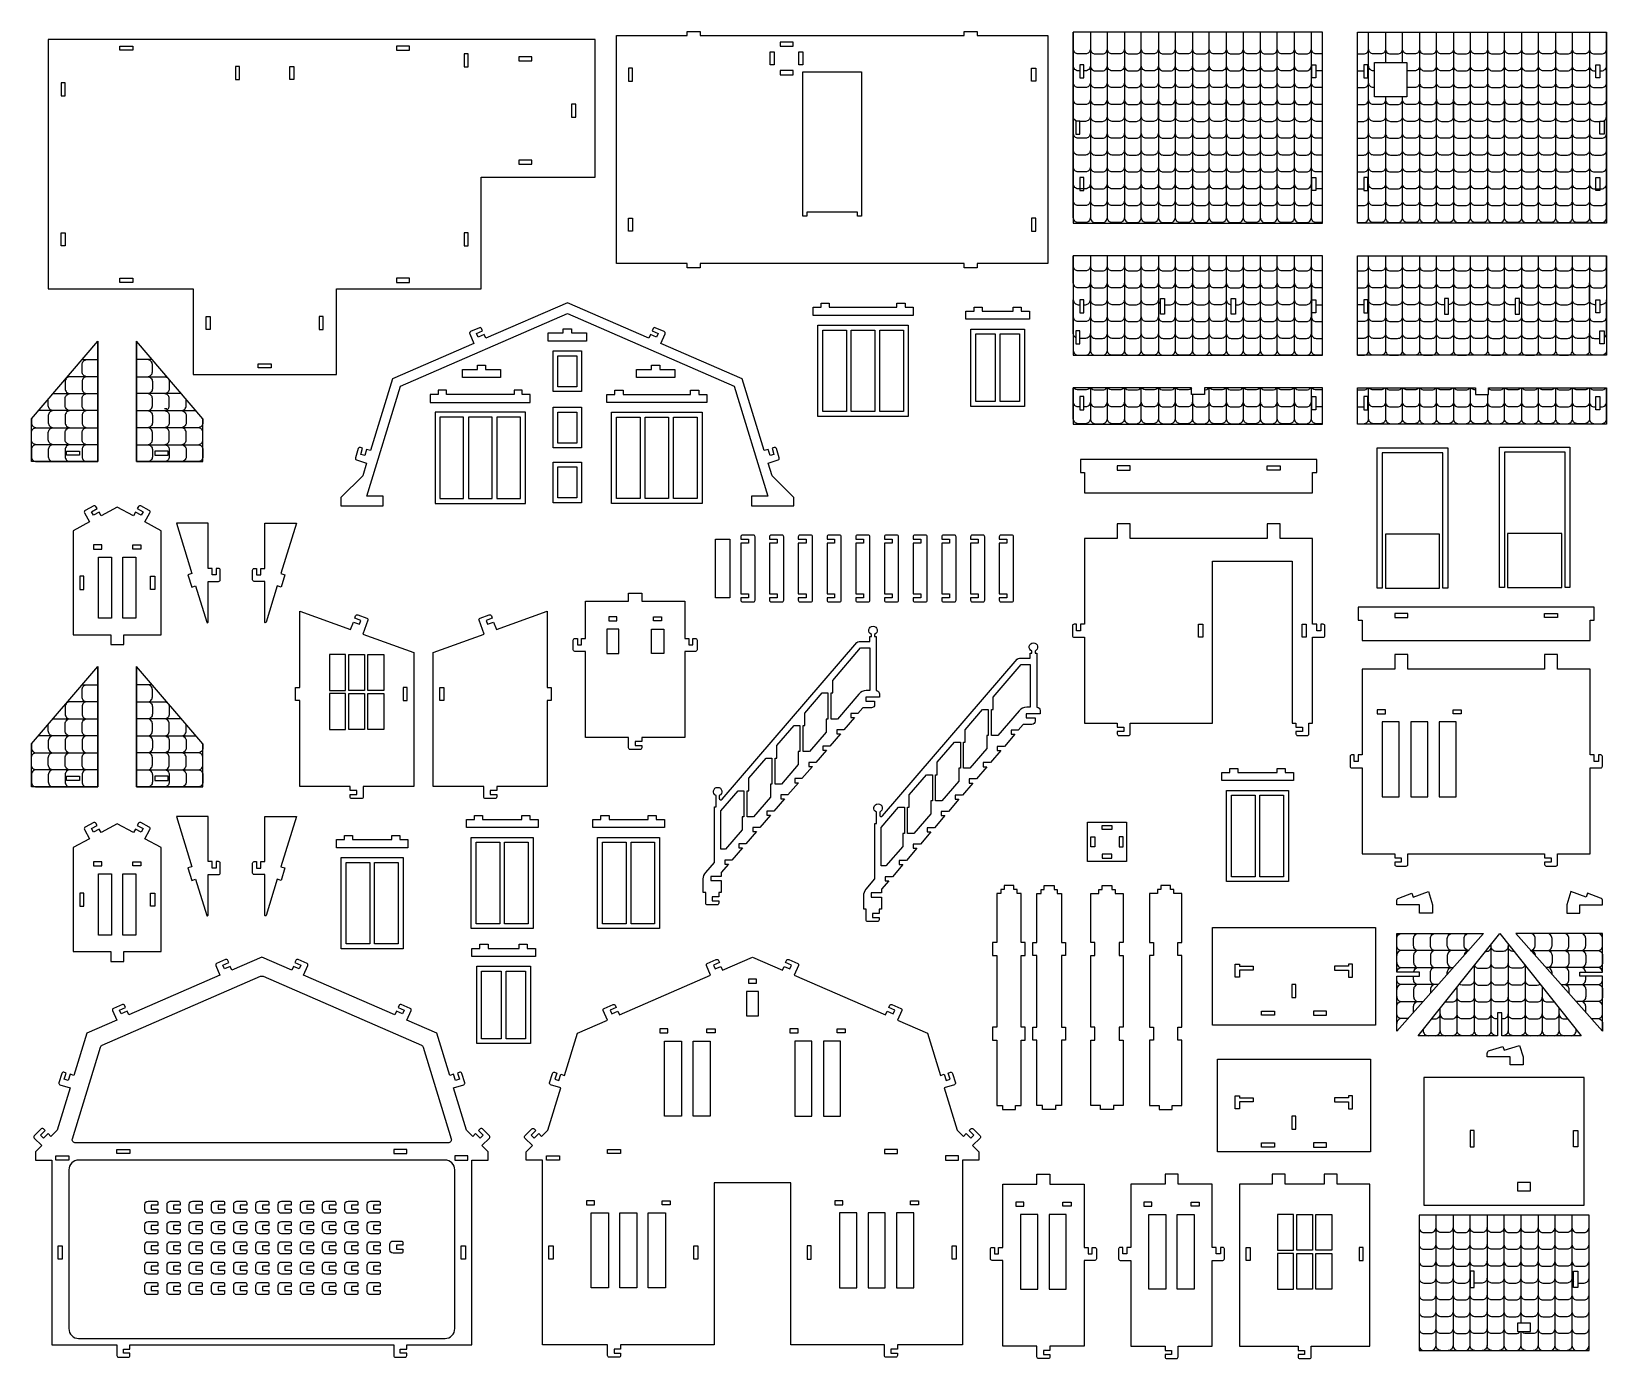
# Model space of a CAD drawing. Extents: x 18 to 211, y 1948 to 2111.
import ezdxf

# ---------------------------------------------------------------- set-up
doc = ezdxf.new("R2010")
doc.units = 0
doc.header["$MEASUREMENT"] = 0
doc.layers.add('LAYER1', color=18, linetype='CONTINUOUS')

msp = doc.modelspace()

# ---------------------------------------------------------------- linework, layer by layer
at = {"layer": 'LAYER1'}
for points in [[(98.32, 2110.22), (98.32, 2110.72), (99.92, 2110.72), (99.92, 2110.22), (132.32, 2110.22), (132.32, 2110.72), (133.92, 2110.72), (133.92, 2110.22), (142.62, 2110.22), (142.62, 2082.22), (133.92, 2082.22), (133.92, 2081.72), (132.32, 2081.72), (132.32, 2082.22), (99.92, 2082.22), (99.92, 2081.72), (98.32, 2081.72), (98.32, 2082.22), (89.62, 2082.22), (89.62, 2110.22)], [(176.34, 2110.62), (145.74, 2110.62), (145.74, 2087.19), (176.34, 2087.19)], [(180.62, 2110.62), (211.22, 2110.62), (211.22, 2087.19), (180.62, 2087.19)], [(87.03, 2109.72), (19.83, 2109.72), (19.83, 2079.12), (37.63, 2079.12), (37.63, 2068.62), (55.23, 2068.62), (55.23, 2079.12), (73.03, 2079.12), (73.03, 2092.82), (87.03, 2092.82)], [(28.63, 2108.42), (28.63, 2108.92), (30.23, 2108.92), (30.23, 2108.42)], [(64.23, 2108.42), (64.23, 2108.92), (62.63, 2108.92), (62.63, 2108.42)], [(111.32, 2108.92), (111.32, 2109.42), (109.72, 2109.42), (109.72, 2108.92)], [(42.83, 2106.42), (42.83, 2104.82), (43.33, 2104.82), (43.33, 2106.42)], [(50.03, 2106.42), (50.03, 2104.82), (49.53, 2104.82), (49.53, 2106.42)], [(70.93, 2106.37), (71.43, 2106.37), (71.43, 2107.97), (70.93, 2107.97)], [(79.23, 2107.12), (79.23, 2107.62), (77.63, 2107.62), (77.63, 2107.12)], [(108.52, 2108.22), (109.02, 2108.22), (109.02, 2106.62), (108.52, 2106.62)], [(112.02, 2108.22), (112.52, 2108.22), (112.52, 2106.62), (112.02, 2106.62)], [(146.54, 2105.02), (147.04, 2105.02), (147.04, 2106.62), (146.54, 2106.62)], [(175.54, 2105.02), (175.04, 2105.02), (175.04, 2106.62), (175.54, 2106.62)], [(181.42, 2105.02), (181.92, 2105.02), (181.92, 2106.62), (181.42, 2106.62)], [(186.71, 2102.71), (182.72, 2102.71), (182.72, 2106.91), (186.71, 2106.91)], [(210.42, 2105.02), (209.92, 2105.02), (209.92, 2106.62), (210.42, 2106.62)], [(91.62, 2106.22), (91.12, 2106.22), (91.12, 2104.62), (91.62, 2104.62)], [(111.32, 2105.42), (111.32, 2105.92), (109.72, 2105.92), (109.72, 2105.42)], [(113.02, 2088.55), (113.02, 2088.05), (112.52, 2088.05), (112.52, 2105.75), (119.72, 2105.75), (119.72, 2088.05), (119.22, 2088.05), (119.22, 2088.55)], [(140.62, 2106.22), (141.12, 2106.22), (141.12, 2104.62), (140.62, 2104.62)], [(21.93, 2104.42), (21.43, 2104.42), (21.43, 2102.82), (21.93, 2102.82)], [(84.13, 2100.22), (84.63, 2100.22), (84.63, 2101.82), (84.13, 2101.82)], [(146.04, 2098.11), (146.54, 2098.11), (146.54, 2099.71), (146.04, 2099.71)], [(210.92, 2098.11), (210.42, 2098.11), (210.42, 2099.71), (210.92, 2099.71)], [(79.23, 2094.42), (79.23, 2094.92), (77.63, 2094.92), (77.63, 2094.42)], [(146.54, 2091.19), (147.04, 2091.19), (147.04, 2092.79), (146.54, 2092.79)], [(175.54, 2091.19), (175.04, 2091.19), (175.04, 2092.79), (175.54, 2092.79)], [(181.42, 2091.19), (181.92, 2091.19), (181.92, 2092.79), (181.42, 2092.79)], [(210.42, 2091.19), (209.92, 2091.19), (209.92, 2092.79), (210.42, 2092.79)], [(91.62, 2086.22), (91.12, 2086.22), (91.12, 2087.82), (91.62, 2087.82)], [(140.62, 2086.22), (141.12, 2086.22), (141.12, 2087.82), (140.62, 2087.82)], [(21.93, 2084.42), (21.43, 2084.42), (21.43, 2086.02), (21.93, 2086.02)], [(70.93, 2084.42), (71.43, 2084.42), (71.43, 2086.02), (70.93, 2086.02)], [(176.34, 2083.19), (145.74, 2083.19), (145.74, 2070.97), (176.34, 2070.97)], [(180.62, 2083.19), (211.22, 2083.19), (211.22, 2070.97), (180.62, 2070.97)], [(28.63, 2079.92), (28.63, 2080.42), (30.23, 2080.42), (30.23, 2079.92)], [(64.23, 2079.92), (64.23, 2080.42), (62.63, 2080.42), (62.63, 2079.92)], [(146.54, 2076.17), (147.04, 2076.17), (147.04, 2077.77), (146.54, 2077.77)], [(156.44, 2077.92), (156.94, 2077.92), (156.94, 2076.01), (156.44, 2076.01)], [(165.14, 2077.92), (165.64, 2077.92), (165.64, 2076.01), (165.14, 2076.01)], [(175.54, 2076.17), (175.04, 2076.17), (175.04, 2077.77), (175.54, 2077.77)], [(181.42, 2076.17), (181.92, 2076.17), (181.92, 2077.77), (181.42, 2077.77)], [(191.82, 2077.92), (191.32, 2077.92), (191.32, 2076.01), (191.82, 2076.01)], [(200.52, 2077.92), (200.02, 2077.92), (200.02, 2076.01), (200.52, 2076.01)], [(210.42, 2076.17), (209.92, 2076.17), (209.92, 2077.77), (210.42, 2077.77)], [(39.23, 2075.72), (39.73, 2075.72), (39.73, 2074.12), (39.23, 2074.12)], [(53.63, 2075.72), (53.13, 2075.72), (53.13, 2074.12), (53.63, 2074.12)], [(124.07, 2076.87), (124.07, 2077.37), (125.07, 2077.37), (125.07, 2076.87), (126.07, 2076.87), (126.07, 2075.87), (113.77, 2075.87), (113.77, 2076.87), (114.77, 2076.87), (114.77, 2077.37), (115.77, 2077.37), (115.77, 2076.87)], [(138.35, 2076.39), (138.35, 2076.89), (139.35, 2076.89), (139.35, 2076.39), (140.35, 2076.39), (140.35, 2075.39), (132.55, 2075.39), (132.55, 2076.39), (133.55, 2076.39), (133.55, 2076.89), (134.55, 2076.89), (134.55, 2076.39)], [(83.1, 2074.21), (84.1, 2074.21), (84.1, 2073.71), (85.95, 2073.71), (85.95, 2072.71), (81.25, 2072.71), (81.25, 2073.71), (83.1, 2073.71)], [(125.47, 2063.47), (114.37, 2063.47), (114.37, 2074.67), (125.47, 2074.67)], [(117.87, 2064.07), (114.97, 2064.07), (114.97, 2074.07), (117.87, 2074.07)], [(121.37, 2064.07), (118.47, 2064.07), (118.47, 2074.07), (121.37, 2074.07)], [(121.97, 2074.07), (124.87, 2074.07), (124.87, 2064.07), (121.97, 2064.07)], [(139.75, 2064.69), (133.15, 2064.69), (133.15, 2074.19), (139.75, 2074.19)], [(136.15, 2065.29), (133.75, 2065.29), (133.75, 2073.59), (136.15, 2073.59)], [(136.75, 2073.59), (139.15, 2073.59), (139.15, 2065.29), (136.75, 2065.29)], [(146.04, 2072.39), (146.54, 2072.39), (146.54, 2073.99), (146.04, 2073.99)], [(210.92, 2072.39), (210.42, 2072.39), (210.42, 2073.99), (210.92, 2073.99)], [(45.63, 2069.42), (45.63, 2069.92), (47.23, 2069.92), (47.23, 2069.42)], [(72.56, 2069.74), (73.56, 2069.74), (73.56, 2069.24), (75.41, 2069.24), (75.41, 2068.24), (70.71, 2068.24), (70.71, 2069.24), (72.56, 2069.24)], [(85.35, 2066.51), (81.85, 2066.51), (81.85, 2071.51), (85.35, 2071.51)], [(82.45, 2070.91), (84.75, 2070.91), (84.75, 2067.11), (82.45, 2067.11)], [(93.94, 2069.74), (94.94, 2069.74), (94.94, 2069.24), (96.79, 2069.24), (96.79, 2068.24), (92.09, 2068.24), (92.09, 2069.24), (93.94, 2069.24)], [(68.75, 2066.17), (68.75, 2066.67), (67.75, 2066.67), (67.75, 2066.17), (66.75, 2066.17), (66.75, 2065.17), (79.05, 2065.17), (79.05, 2066.17), (78.05, 2066.17), (78.05, 2066.67), (77.05, 2066.67), (77.05, 2066.17)], [(98.74, 2066.17), (98.74, 2066.67), (99.74, 2066.67), (99.74, 2066.17), (100.74, 2066.17), (100.74, 2065.17), (88.44, 2065.17), (88.44, 2066.17), (89.44, 2066.17), (89.44, 2066.67), (90.44, 2066.67), (90.44, 2066.17)], [(161.84, 2066.97), (161.84, 2066.17), (160.24, 2066.17), (160.24, 2066.97), (145.74, 2066.97), (145.74, 2062.5), (176.34, 2062.5), (176.34, 2066.97)], [(146.54, 2064.29), (147.04, 2064.29), (147.04, 2065.89), (146.54, 2065.89)], [(175.54, 2064.29), (175.04, 2064.29), (175.04, 2065.89), (175.54, 2065.89)], [(196.72, 2066.97), (211.22, 2066.97), (211.22, 2062.5), (180.62, 2062.5), (180.62, 2066.97), (195.12, 2066.97), (195.12, 2066.17), (196.72, 2066.17)], [(181.42, 2064.29), (181.92, 2064.29), (181.92, 2065.89), (181.42, 2065.89)], [(210.42, 2064.29), (209.92, 2064.29), (209.92, 2065.89), (210.42, 2065.89)], [(67.35, 2052.77), (78.45, 2052.77), (78.45, 2063.97), (67.35, 2063.97)], [(85.35, 2059.59), (81.85, 2059.59), (81.85, 2064.59), (85.35, 2064.59)], [(82.45, 2063.99), (84.75, 2063.99), (84.75, 2060.19), (82.45, 2060.19)], [(100.14, 2052.77), (89.04, 2052.77), (89.04, 2063.97), (100.14, 2063.97)], [(70.85, 2063.37), (67.95, 2063.37), (67.95, 2053.37), (70.85, 2053.37)], [(71.45, 2053.37), (74.35, 2053.37), (74.35, 2063.37), (71.45, 2063.37)], [(74.95, 2053.37), (77.85, 2053.37), (77.85, 2063.37), (74.95, 2063.37)], [(92.54, 2053.37), (89.64, 2053.37), (89.64, 2063.37), (92.54, 2063.37)], [(96.04, 2053.37), (93.14, 2053.37), (93.14, 2063.37), (96.04, 2063.37)], [(96.64, 2063.37), (99.54, 2063.37), (99.54, 2053.37), (96.64, 2053.37)], [(22.09, 2058.71), (22.09, 2059.21), (23.69, 2059.21), (23.69, 2058.71)], [(34.56, 2058.71), (34.56, 2059.21), (32.96, 2059.21), (32.96, 2058.71)], [(147.13, 2056.58), (147.13, 2054.08), (175.13, 2054.08), (175.13, 2056.58), (175.63, 2056.58), (175.63, 2058.18), (146.63, 2058.18), (146.63, 2056.58)], [(191.12, 2042.39), (191.12, 2058.99), (183.67, 2058.99), (183.67, 2042.39), (183.07, 2042.39), (183.07, 2059.59), (191.72, 2059.59), (191.72, 2042.39)], [(206.13, 2042.47), (206.13, 2059.07), (198.68, 2059.07), (198.68, 2042.47), (198.08, 2042.47), (198.08, 2059.67), (206.73, 2059.67), (206.73, 2042.47)], [(85.35, 2052.86), (81.85, 2052.86), (81.85, 2057.86), (85.35, 2057.86)], [(82.45, 2057.26), (84.75, 2057.26), (84.75, 2053.46), (82.45, 2053.46)], [(152.73, 2056.88), (152.73, 2057.38), (151.13, 2057.38), (151.13, 2056.88)], [(169.53, 2056.88), (169.53, 2057.38), (171.13, 2057.38), (171.13, 2056.88)], [(103.54, 2041.19), (101.8, 2041.19), (101.8, 2048.39), (103.54, 2048.39)], [(184.07, 2042.39), (190.72, 2042.39), (190.72, 2048.99), (184.07, 2048.99)], [(199.08, 2042.47), (205.73, 2042.47), (205.73, 2049.07), (199.08, 2049.07)], [(25.42, 2047.18), (26.42, 2047.18), (26.42, 2047.68), (25.42, 2047.68)], [(31.22, 2047.18), (30.22, 2047.18), (30.22, 2047.68), (31.22, 2047.68)], [(27.62, 2038.68), (26.02, 2038.68), (26.02, 2046.18), (27.62, 2046.18)], [(30.62, 2038.68), (29.02, 2038.68), (29.02, 2046.18), (30.62, 2046.18)], [(24.22, 2043.83), (23.72, 2043.83), (23.72, 2042.23), (24.22, 2042.23)], [(32.42, 2043.83), (32.92, 2043.83), (32.92, 2042.23), (32.42, 2042.23)], [(88.68, 2038.36), (89.68, 2038.36), (89.68, 2038.86), (88.68, 2038.86)], [(95.18, 2038.36), (94.18, 2038.36), (94.18, 2038.86), (95.18, 2038.86)], [(181.22, 2038.46), (181.22, 2035.96), (209.22, 2035.96), (209.22, 2038.46), (209.72, 2038.46), (209.72, 2040.06), (180.72, 2040.06), (180.72, 2038.46)], [(186.82, 2038.76), (186.82, 2039.26), (185.22, 2039.26), (185.22, 2038.76)], [(203.62, 2038.76), (203.62, 2039.26), (205.22, 2039.26), (205.22, 2038.76)], [(88.43, 2034.36), (89.93, 2034.36), (89.93, 2037.36), (88.43, 2037.36)], [(95.43, 2034.36), (93.93, 2034.36), (93.93, 2037.36), (95.43, 2037.36)], [(161.13, 2037.94), (161.63, 2037.94), (161.63, 2036.34), (161.13, 2036.34)], [(173.83, 2037.94), (174.33, 2037.94), (174.33, 2036.34), (173.83, 2036.34)], [(56.35, 2034.23), (54.4, 2034.23), (54.4, 2029.83), (56.35, 2029.83)], [(58.7, 2029.83), (56.75, 2029.83), (56.75, 2034.23), (58.7, 2034.23)], [(59.1, 2034.23), (61.05, 2034.23), (61.05, 2029.83), (59.1, 2029.83)], [(56.35, 2029.43), (54.4, 2029.43), (54.4, 2025.03), (56.35, 2025.03)], [(58.7, 2025.03), (56.75, 2025.03), (56.75, 2029.43), (58.7, 2029.43)], [(59.1, 2029.43), (61.05, 2029.43), (61.05, 2025.03), (59.1, 2025.03)], [(63.93, 2030.18), (63.43, 2030.18), (63.43, 2028.58), (63.93, 2028.58)], [(67.93, 2030.18), (68.43, 2030.18), (68.43, 2028.58), (67.93, 2028.58)], [(114.89, 2029.51), (115.6, 2029.51), (115.6, 2026.31), (115.4, 2026.31), (115.4, 2024.71), (113.34, 2022.31), (112.56, 2022.31), (112.56, 2025.51), (112.76, 2025.51), (112.76, 2027.04)], [(134.59, 2027.47), (135.3, 2027.47), (135.3, 2024.27), (135.1, 2024.27), (135.1, 2022.67), (133.04, 2020.27), (132.27, 2020.27), (132.27, 2023.47), (132.47, 2023.47), (132.47, 2025)], [(183.07, 2026.95), (184.07, 2026.95), (184.07, 2027.45), (183.07, 2027.45)], [(193.37, 2026.95), (192.37, 2026.95), (192.37, 2027.45), (193.37, 2027.45)], [(111.45, 2025.51), (112.16, 2025.51), (112.16, 2022.31), (111.96, 2022.31), (111.96, 2020.71), (109.9, 2018.31), (109.13, 2018.31), (109.13, 2021.51), (109.33, 2021.51), (109.33, 2023.04)], [(183.67, 2016.75), (185.77, 2016.75), (185.77, 2025.95), (183.67, 2025.95)], [(187.17, 2016.75), (189.27, 2016.75), (189.27, 2025.95), (187.17, 2025.95)], [(190.67, 2016.75), (192.77, 2016.75), (192.77, 2025.95), (190.67, 2025.95)], [(131.15, 2023.47), (131.87, 2023.47), (131.87, 2020.27), (131.67, 2020.27), (131.67, 2018.67), (129.6, 2016.27), (128.83, 2016.27), (128.83, 2019.47), (129.03, 2019.47), (129.03, 2021)], [(108.01, 2021.51), (108.73, 2021.51), (108.73, 2018.31), (108.53, 2018.31), (108.53, 2016.71), (106.47, 2014.31), (105.69, 2014.31), (105.69, 2017.51), (105.89, 2017.51), (105.89, 2019.04)], [(127.71, 2019.47), (128.43, 2019.47), (128.43, 2016.27), (128.23, 2016.27), (128.23, 2014.67), (126.17, 2012.27), (125.39, 2012.27), (125.39, 2015.47), (125.59, 2015.47), (125.59, 2017)], [(170.76, 2019.74), (170.76, 2020.24), (171.76, 2020.24), (171.76, 2019.74), (172.76, 2019.74), (172.76, 2018.74), (163.96, 2018.74), (163.96, 2019.74), (164.96, 2019.74), (164.96, 2020.24), (165.96, 2020.24), (165.96, 2019.74)], [(22.09, 2018.78), (22.09, 2019.28), (23.69, 2019.28), (23.69, 2018.78)], [(34.56, 2018.78), (34.56, 2019.28), (32.96, 2019.28), (32.96, 2018.78)], [(104.58, 2017.51), (105.29, 2017.51), (105.29, 2014.31), (105.09, 2014.31), (105.09, 2012.71), (103.03, 2010.31), (102.46, 2010.31), (102.46, 2015.04)], [(172.16, 2006.34), (164.56, 2006.34), (164.56, 2017.54), (172.16, 2017.54)], [(168.06, 2006.94), (165.16, 2006.94), (165.16, 2016.94), (168.06, 2016.94)], [(168.66, 2016.94), (171.56, 2016.94), (171.56, 2006.94), (168.66, 2006.94)], [(78, 2013.98), (78, 2014.48), (79, 2014.48), (79, 2013.98), (80, 2013.98), (80, 2012.98), (71.2, 2012.98), (71.2, 2013.98), (72.2, 2013.98), (72.2, 2014.48), (73.2, 2014.48), (73.2, 2013.98)], [(93.52, 2013.98), (93.52, 2014.48), (94.52, 2014.48), (94.52, 2013.98), (95.52, 2013.98), (95.52, 2012.98), (86.72, 2012.98), (86.72, 2013.98), (87.72, 2013.98), (87.72, 2014.48), (88.72, 2014.48), (88.72, 2013.98)], [(124.28, 2015.47), (124.99, 2015.47), (124.99, 2012.27), (124.79, 2012.27), (124.79, 2010.67), (122.73, 2008.27), (122.16, 2008.27), (122.16, 2013)], [(152.28, 2008.83), (147.48, 2008.83), (147.48, 2013.63), (152.28, 2013.63)], [(62.03, 2011.51), (62.03, 2012.01), (63.03, 2012.01), (63.03, 2011.51), (64.03, 2011.51), (64.03, 2010.51), (55.23, 2010.51), (55.23, 2011.51), (56.23, 2011.51), (56.23, 2012.01), (57.23, 2012.01), (57.23, 2011.51)], [(79.4, 2000.58), (71.8, 2000.58), (71.8, 2011.78), (79.4, 2011.78)], [(94.92, 2000.58), (87.32, 2000.58), (87.32, 2011.78), (94.92, 2011.78)], [(147.88, 2010.63), (147.88, 2011.83), (148.38, 2011.83), (148.38, 2010.63)], [(149.28, 2013.23), (150.48, 2013.23), (150.48, 2012.73), (149.28, 2012.73)], [(151.88, 2010.63), (151.88, 2011.83), (151.38, 2011.83), (151.38, 2010.63)], [(75.3, 2001.18), (72.4, 2001.18), (72.4, 2011.18), (75.3, 2011.18)], [(75.9, 2011.18), (78.8, 2011.18), (78.8, 2001.18), (75.9, 2001.18)], [(90.82, 2001.18), (87.92, 2001.18), (87.92, 2011.18), (90.82, 2011.18)], [(91.42, 2011.18), (94.32, 2011.18), (94.32, 2001.18), (91.42, 2001.18)], [(149.28, 2009.23), (150.48, 2009.23), (150.48, 2009.73), (149.28, 2009.73)], [(25.42, 2008.29), (26.42, 2008.29), (26.42, 2008.79), (25.42, 2008.79)], [(31.22, 2008.29), (30.22, 2008.29), (30.22, 2008.79), (31.22, 2008.79)], [(63.43, 1998.11), (55.83, 1998.11), (55.83, 2009.31), (63.43, 2009.31)], [(59.33, 1998.71), (56.43, 1998.71), (56.43, 2008.71), (59.33, 2008.71)], [(59.93, 2008.71), (62.83, 2008.71), (62.83, 1998.71), (59.93, 1998.71)], [(27.62, 1999.79), (26.02, 1999.79), (26.02, 2007.29), (27.62, 2007.29)], [(30.62, 1999.79), (29.02, 1999.79), (29.02, 2007.29), (30.62, 2007.29)], [(139.33, 1988.47), (139.33, 1997.27), (139.83, 1997.27), (139.83, 1998.87), (139.33, 1998.87), (139.33, 2004.87), (138.83, 2004.87), (138.83, 2005.37), (138.43, 2005.37), (138.43, 2005.87), (137.23, 2005.87), (137.23, 2005.37), (136.83, 2005.37), (136.83, 2004.87), (136.33, 2004.87), (136.33, 1998.87), (135.83, 1998.87), (135.83, 1997.27), (136.33, 1997.27), (136.33, 1988.47), (135.83, 1988.47), (135.83, 1986.87), (136.33, 1986.87), (136.33, 1978.87), (137.03, 1978.87), (137.03, 1978.37), (138.63, 1978.37), (138.63, 1978.87), (139.33, 1978.87), (139.33, 1986.87), (139.83, 1986.87), (139.83, 1988.47)], [(141.27, 1988.47), (141.27, 1997.27), (140.77, 1997.27), (140.77, 1998.87), (141.27, 1998.87), (141.27, 2004.87), (141.77, 2004.87), (141.77, 2005.37), (142.17, 2005.37), (142.17, 2005.87), (143.37, 2005.87), (143.37, 2005.37), (143.77, 2005.37), (143.77, 2004.87), (144.27, 2004.87), (144.27, 1998.87), (144.77, 1998.87), (144.77, 1997.27), (144.27, 1997.27), (144.27, 1988.47), (144.77, 1988.47), (144.77, 1986.87), (144.27, 1986.87), (144.27, 1978.87), (143.57, 1978.87), (143.57, 1978.37), (141.97, 1978.37), (141.97, 1978.87), (141.27, 1978.87), (141.27, 1986.87), (140.77, 1986.87), (140.77, 1988.47)], [(151.88, 1998.87), (151.38, 1998.87), (151.38, 1997.27), (151.88, 1997.27), (151.88, 1988.47), (151.38, 1988.47), (151.38, 1986.87), (151.88, 1986.87), (151.88, 1978.87), (150.68, 1978.87), (150.68, 1978.37), (149.08, 1978.37), (149.08, 1978.87), (147.88, 1978.87), (147.88, 1986.87), (148.38, 1986.87), (148.38, 1988.47), (147.88, 1988.47), (147.88, 1997.27), (148.38, 1997.27), (148.38, 1998.87), (147.88, 1998.87), (147.88, 2004.87), (148.88, 2004.87), (148.88, 2005.37), (149.28, 2005.37), (149.28, 2005.87), (150.48, 2005.87), (150.48, 2005.37), (150.88, 2005.37), (150.88, 2004.87), (151.88, 2004.87)], [(155.08, 1998.87), (155.58, 1998.87), (155.58, 1997.27), (155.08, 1997.27), (155.08, 1988.47), (155.58, 1988.47), (155.58, 1986.87), (155.08, 1986.87), (155.08, 1978.87), (156.28, 1978.87), (156.28, 1978.37), (157.88, 1978.37), (157.88, 1978.87), (159.08, 1978.87), (159.08, 1986.87), (158.58, 1986.87), (158.58, 1988.47), (159.08, 1988.47), (159.08, 1997.27), (158.58, 1997.27), (158.58, 1998.87), (159.08, 1998.87), (159.08, 2004.87), (158.08, 2004.87), (158.08, 2005.37), (157.68, 2005.37), (157.68, 2005.87), (156.48, 2005.87), (156.48, 2005.37), (156.08, 2005.37), (156.08, 2004.87), (155.08, 2004.87)], [(24.22, 2004.94), (23.72, 2004.94), (23.72, 2003.34), (24.22, 2003.34)], [(32.42, 2004.94), (32.92, 2004.94), (32.92, 2003.34), (32.42, 2003.34)], [(162.83, 2000.73), (182.83, 2000.73), (182.83, 1988.73), (162.83, 1988.73)], [(77.67, 1998.15), (77.67, 1998.65), (78.67, 1998.65), (78.67, 1998.15), (79.67, 1998.15), (79.67, 1997.15), (71.87, 1997.15), (71.87, 1998.15), (72.87, 1998.15), (72.87, 1998.65), (73.87, 1998.65), (73.87, 1998.15)], [(185.46, 1994.72), (188.26, 1994.72), (188.26, 1995.22), (185.46, 1995.22), (185.46, 1999.97), (196.1, 1999.97), (185.46, 1987.97)], [(188.1, 1987.43), (198.1, 1999.97), (208.1, 1987.43), (198.35, 1987.43), (198.35, 1990.23), (197.85, 1990.23), (197.85, 1987.43)], [(210.74, 1994.72), (207.94, 1994.72), (207.94, 1995.22), (210.74, 1995.22), (210.74, 1999.97), (200.1, 1999.97), (210.74, 1987.97)], [(166.13, 1995.98), (167.82, 1995.98), (167.82, 1995.48), (166.13, 1995.48), (166.13, 1994.63), (165.63, 1994.63), (165.63, 1996.23), (166.13, 1996.23)], [(179.53, 1995.98), (177.83, 1995.98), (177.83, 1995.48), (179.53, 1995.48), (179.53, 1994.63), (180.03, 1994.63), (180.03, 1996.23), (179.53, 1996.23)], [(79.07, 1986.45), (72.47, 1986.45), (72.47, 1995.95), (79.07, 1995.95)], [(75.47, 1987.05), (73.07, 1987.05), (73.07, 1995.35), (75.47, 1995.35)], [(76.07, 1995.35), (78.47, 1995.35), (78.47, 1987.05), (76.07, 1987.05)], [(105.84, 1993.86), (106.84, 1993.86), (106.84, 1994.36), (105.84, 1994.36)], [(105.59, 1989.86), (107.09, 1989.86), (107.09, 1992.86), (105.59, 1992.86)], [(173.08, 1993.72), (172.58, 1993.72), (172.58, 1992.12), (173.08, 1992.12)], [(168.83, 1989.93), (168.83, 1990.43), (170.43, 1990.43), (170.43, 1989.93)], [(176.83, 1989.93), (176.83, 1990.43), (175.23, 1990.43), (175.23, 1989.93)], [(94.94, 1987.76), (95.94, 1987.76), (95.94, 1988.26), (94.94, 1988.26)], [(97.64, 1977.56), (95.54, 1977.56), (95.54, 1986.76), (97.64, 1986.76)], [(101.14, 1977.56), (99.04, 1977.56), (99.04, 1986.76), (101.14, 1986.76)], [(101.74, 1987.76), (100.74, 1987.76), (100.74, 1988.26), (101.74, 1988.26)], [(110.94, 1987.76), (111.94, 1987.76), (111.94, 1988.26), (110.94, 1988.26)], [(111.54, 1977.56), (113.64, 1977.56), (113.64, 1986.76), (111.54, 1986.76)], [(115.04, 1977.56), (117.14, 1977.56), (117.14, 1986.76), (115.04, 1986.76)], [(117.74, 1987.76), (116.74, 1987.76), (116.74, 1988.26), (117.74, 1988.26)], [(163.43, 1984.56), (182.23, 1984.56), (182.23, 1973.16), (163.43, 1973.16)], [(208.48, 1982.28), (188.8, 1982.28), (188.8, 1966.64), (208.48, 1966.64)], [(166.13, 1979.81), (167.82, 1979.81), (167.82, 1979.31), (166.13, 1979.31), (166.13, 1978.46), (165.63, 1978.46), (165.63, 1980.06), (166.13, 1980.06)], [(179.53, 1979.81), (177.83, 1979.81), (177.83, 1979.31), (179.53, 1979.31), (179.53, 1978.46), (180.03, 1978.46), (180.03, 1980.06), (179.53, 1980.06)], [(173.08, 1977.55), (172.58, 1977.55), (172.58, 1975.95), (173.08, 1975.95)], [(194.98, 1975.77), (194.48, 1975.77), (194.48, 1973.77), (194.98, 1973.77)], [(207.18, 1975.77), (207.68, 1975.77), (207.68, 1973.77), (207.18, 1973.77)], [(28.28, 1972.96), (28.28, 1973.46), (29.88, 1973.46), (29.88, 1972.96)], [(63.88, 1972.96), (63.88, 1973.46), (62.28, 1973.46), (62.28, 1972.96)], [(88.54, 1972.96), (88.54, 1973.46), (90.14, 1973.46), (90.14, 1972.96)], [(124.14, 1972.96), (124.14, 1973.46), (122.54, 1973.46), (122.54, 1972.96)], [(168.83, 1973.76), (168.83, 1974.26), (170.43, 1974.26), (170.43, 1973.76)], [(176.83, 1973.76), (176.83, 1974.26), (175.23, 1974.26), (175.23, 1973.76)], [(20.78, 1972.16), (20.78, 1972.66), (22.38, 1972.66), (22.38, 1972.16)], [(71.38, 1972.16), (71.38, 1972.66), (69.78, 1972.66), (69.78, 1972.16)], [(81.04, 1972.16), (81.04, 1972.66), (82.64, 1972.66), (82.64, 1972.16)], [(131.64, 1972.16), (131.64, 1972.66), (130.04, 1972.66), (130.04, 1972.16)], [(200.28, 1968.38), (201.88, 1968.38), (201.88, 1969.4), (200.28, 1969.4)], [(85.94, 1966.66), (86.94, 1966.66), (86.94, 1967.16), (85.94, 1967.16)], [(96.24, 1966.66), (95.24, 1966.66), (95.24, 1967.16), (96.24, 1967.16)], [(116.44, 1966.66), (117.44, 1966.66), (117.44, 1967.16), (116.44, 1967.16)], [(126.74, 1966.66), (125.74, 1966.66), (125.74, 1967.16), (126.74, 1967.16)], [(88.64, 1956.46), (86.54, 1956.46), (86.54, 1965.66), (88.64, 1965.66)], [(92.14, 1956.46), (90.04, 1956.46), (90.04, 1965.66), (92.14, 1965.66)], [(95.64, 1956.46), (93.54, 1956.46), (93.54, 1965.66), (95.64, 1965.66)], [(117.04, 1956.46), (119.14, 1956.46), (119.14, 1965.66), (117.04, 1965.66)], [(120.54, 1956.46), (122.64, 1956.46), (122.64, 1965.66), (120.54, 1965.66)], [(124.04, 1956.46), (126.14, 1956.46), (126.14, 1965.66), (124.04, 1965.66)], [(138.67, 1966.49), (139.67, 1966.49), (139.67, 1966.99), (138.67, 1966.99)], [(139.27, 1956.29), (141.37, 1956.29), (141.37, 1965.49), (139.27, 1965.49)], [(142.77, 1956.29), (144.87, 1956.29), (144.87, 1965.49), (142.77, 1965.49)], [(145.47, 1966.49), (144.47, 1966.49), (144.47, 1966.99), (145.47, 1966.99)], [(154.4, 1966.49), (155.4, 1966.49), (155.4, 1966.99), (154.4, 1966.99)], [(157.1, 1956.29), (155, 1956.29), (155, 1965.49), (157.1, 1965.49)], [(160.6, 1956.29), (158.5, 1956.29), (158.5, 1965.49), (160.6, 1965.49)], [(161.2, 1966.49), (160.2, 1966.49), (160.2, 1966.99), (161.2, 1966.99)], [(172.78, 1965.49), (170.83, 1965.49), (170.83, 1961.09), (172.78, 1961.09)], [(175.13, 1961.09), (173.18, 1961.09), (173.18, 1965.49), (175.13, 1965.49)], [(175.53, 1965.49), (177.48, 1965.49), (177.48, 1961.09), (175.53, 1961.09)], [(188.2, 1948.78), (209.08, 1948.78), (209.08, 1965.38), (188.2, 1965.38)], [(21.08, 1961.61), (21.58, 1961.61), (21.58, 1960.01), (21.08, 1960.01)], [(70.58, 1961.61), (71.08, 1961.61), (71.08, 1960.01), (70.58, 1960.01)], [(81.34, 1961.61), (81.84, 1961.61), (81.84, 1960.01), (81.34, 1960.01)], [(99.14, 1961.61), (99.64, 1961.61), (99.64, 1960.01), (99.14, 1960.01)], [(113.54, 1961.61), (113.04, 1961.61), (113.04, 1960.01), (113.54, 1960.01)], [(130.84, 1961.61), (131.34, 1961.61), (131.34, 1960.01), (130.84, 1960.01)], [(166.95, 1961.44), (167.45, 1961.44), (167.45, 1959.84), (166.95, 1959.84)], [(181.35, 1961.44), (180.85, 1961.44), (180.85, 1959.84), (181.35, 1959.84)], [(172.78, 1960.69), (170.83, 1960.69), (170.83, 1956.29), (172.78, 1956.29)], [(175.13, 1956.29), (173.18, 1956.29), (173.18, 1960.69), (175.13, 1960.69)], [(175.53, 1960.69), (177.48, 1960.69), (177.48, 1956.29), (175.53, 1956.29)], [(194.98, 1958.52), (194.48, 1958.52), (194.48, 1956.52), (194.98, 1956.52)], [(207.18, 1958.52), (207.68, 1958.52), (207.68, 1956.52), (207.18, 1956.52)], [(200.28, 1951.12), (201.88, 1951.12), (201.88, 1952.14), (200.28, 1952.14)]]:
    msp.add_lwpolyline(points, close=True, dxfattribs=at)
for points in [[(147.83, 2110.62), (147.83, 2108.57, -0.414214), (147.23, 2107.97), (146.34, 2107.97, -0.414214), (145.74, 2108.57), (145.74, 2110.62)], [(147.83, 2110.62), (147.83, 2108.57, 0.414214), (148.43, 2107.97), (149.32, 2107.97, 0.414214), (149.92, 2108.57), (149.92, 2110.62)], [(152.01, 2110.62), (152.01, 2108.57, -0.414214), (151.41, 2107.97), (150.52, 2107.97, -0.414214), (149.92, 2108.57), (149.92, 2110.62)], [(152.01, 2110.62), (152.01, 2108.57, 0.414214), (152.61, 2107.97), (153.49, 2107.97, 0.414214), (154.09, 2108.57), (154.09, 2110.62)], [(156.18, 2110.62), (156.18, 2108.57, -0.414214), (155.58, 2107.97), (154.69, 2107.97, -0.414214), (154.09, 2108.57), (154.09, 2110.62)], [(156.18, 2110.62), (156.18, 2108.57, 0.414214), (156.78, 2107.97), (157.67, 2107.97, 0.414214), (158.27, 2108.57), (158.27, 2110.62)], [(160.36, 2110.62), (160.36, 2108.57, -0.414214), (159.76, 2107.97), (158.87, 2107.97, -0.414214), (158.27, 2108.57), (158.27, 2110.62)], [(160.36, 2110.62), (160.36, 2108.57, 0.414214), (160.96, 2107.97), (161.84, 2107.97, 0.414214), (162.44, 2108.57), (162.44, 2110.62)], [(164.53, 2110.62), (164.53, 2108.57, -0.414214), (163.93, 2107.97), (163.04, 2107.97, -0.414214), (162.44, 2108.57), (162.44, 2110.62)], [(164.53, 2110.62), (164.53, 2108.57, 0.414214), (165.13, 2107.97), (166.02, 2107.97, 0.414214), (166.62, 2108.57), (166.62, 2110.62)], [(168.7, 2110.62), (168.7, 2108.57, -0.414214), (168.1, 2107.97), (167.22, 2107.97, -0.414214), (166.62, 2108.57), (166.62, 2110.62)], [(168.7, 2110.62), (168.7, 2108.57, 0.414214), (169.3, 2107.97), (170.19, 2107.97, 0.414214), (170.79, 2108.57), (170.79, 2110.62)], [(172.88, 2110.62), (172.88, 2108.57, -0.414214), (172.28, 2107.97), (171.39, 2107.97, -0.414214), (170.79, 2108.57), (170.79, 2110.62)], [(172.88, 2110.62), (172.88, 2108.57, 0.414214), (173.48, 2107.97), (174.37, 2107.97, 0.414214), (174.97, 2108.57), (174.97, 2110.62)], [(176.34, 2107.97), (175.57, 2107.97, -0.414214), (174.97, 2108.57), (174.97, 2110.62)], [(180.62, 2107.97), (181.4, 2107.97, 0.414214), (182, 2108.57), (182, 2110.62)], [(184.08, 2110.62), (184.08, 2108.57, -0.414214), (183.48, 2107.97), (182.6, 2107.97, -0.414214), (182, 2108.57), (182, 2110.62)], [(184.08, 2110.62), (184.08, 2108.57, 0.414214), (184.68, 2107.97), (185.57, 2107.97, 0.414214), (186.17, 2108.57), (186.17, 2110.62)], [(188.26, 2110.62), (188.26, 2108.57, -0.414214), (187.66, 2107.97), (186.77, 2107.97, -0.414214), (186.17, 2108.57), (186.17, 2110.62)], [(188.26, 2110.62), (188.26, 2108.57, 0.414214), (188.86, 2107.97), (189.75, 2107.97, 0.414214), (190.35, 2108.57), (190.35, 2110.62)], [(192.43, 2110.62), (192.43, 2108.57, -0.414214), (191.83, 2107.97), (190.95, 2107.97, -0.414214), (190.35, 2108.57), (190.35, 2110.62)], [(192.43, 2110.62), (192.43, 2108.57, 0.414214), (193.03, 2107.97), (193.92, 2107.97, 0.414214), (194.52, 2108.57), (194.52, 2110.62)], [(196.61, 2110.62), (196.61, 2108.57, -0.414214), (196.01, 2107.97), (195.12, 2107.97, -0.414214), (194.52, 2108.57), (194.52, 2110.62)], [(196.61, 2110.62), (196.61, 2108.57, 0.414214), (197.21, 2107.97), (198.1, 2107.97, 0.414214), (198.7, 2108.57), (198.7, 2110.62)], [(200.78, 2110.62), (200.78, 2108.57, -0.414214), (200.18, 2107.97), (199.3, 2107.97, -0.414214), (198.7, 2108.57), (198.7, 2110.62)], [(200.78, 2110.62), (200.78, 2108.57, 0.414214), (201.38, 2107.97), (202.27, 2107.97, 0.414214), (202.87, 2108.57), (202.87, 2110.62)], [(204.96, 2110.62), (204.96, 2108.57, -0.414214), (204.36, 2107.97), (203.47, 2107.97, -0.414214), (202.87, 2108.57), (202.87, 2110.62)], [(204.96, 2110.62), (204.96, 2108.57, 0.414214), (205.56, 2107.97), (206.44, 2107.97, 0.414214), (207.04, 2108.57), (207.04, 2110.62)], [(209.13, 2110.62), (209.13, 2108.57, -0.414214), (208.53, 2107.97), (207.64, 2107.97, -0.414214), (207.04, 2108.57), (207.04, 2110.62)], [(209.13, 2110.62), (209.13, 2108.57, 0.414214), (209.73, 2107.97), (210.62, 2107.97, 0.414214), (211.22, 2108.57), (211.22, 2110.62)], [(146.54, 2105.9), (146.34, 2105.9, -0.414214), (145.74, 2106.5), (145.74, 2108.57)], [(147.83, 2108.57), (147.83, 2106.5, -0.414214), (147.23, 2105.9), (147.04, 2105.9)], [(147.83, 2108.57), (147.83, 2106.5, 0.414214), (148.43, 2105.9), (149.32, 2105.9, 0.414214), (149.92, 2106.5), (149.92, 2108.57)], [(152.01, 2108.57), (152.01, 2106.5, -0.414214), (151.41, 2105.9), (150.52, 2105.9, -0.414214), (149.92, 2106.5), (149.92, 2108.57)], [(152.01, 2108.57), (152.01, 2106.5, 0.414214), (152.61, 2105.9), (153.49, 2105.9, 0.414214), (154.09, 2106.5), (154.09, 2108.57)], [(156.18, 2108.57), (156.18, 2106.5, -0.414214), (155.58, 2105.9), (154.69, 2105.9, -0.414214), (154.09, 2106.5), (154.09, 2108.57)], [(156.18, 2108.57), (156.18, 2106.5, 0.414214), (156.78, 2105.9), (157.67, 2105.9, 0.414214), (158.27, 2106.5), (158.27, 2108.57)], [(160.36, 2108.57), (160.36, 2106.5, -0.414214), (159.76, 2105.9), (158.87, 2105.9, -0.414214), (158.27, 2106.5), (158.27, 2108.57)], [(160.36, 2108.57), (160.36, 2106.5, 0.414214), (160.96, 2105.9), (161.84, 2105.9, 0.414214), (162.44, 2106.5), (162.44, 2108.57)], [(164.53, 2108.57), (164.53, 2106.5, -0.414214), (163.93, 2105.9), (163.04, 2105.9, -0.414214), (162.44, 2106.5), (162.44, 2108.57)], [(164.53, 2108.57), (164.53, 2106.5, 0.414214), (165.13, 2105.9), (166.02, 2105.9, 0.414214), (166.62, 2106.5), (166.62, 2108.57)], [(168.7, 2108.57), (168.7, 2106.5, -0.414214), (168.1, 2105.9), (167.22, 2105.9, -0.414214), (166.62, 2106.5), (166.62, 2108.57)], [(168.7, 2108.57), (168.7, 2106.5, 0.414214), (169.3, 2105.9), (170.19, 2105.9, 0.414214), (170.79, 2106.5), (170.79, 2108.57)], [(172.88, 2108.57), (172.88, 2106.5, -0.414214), (172.28, 2105.9), (171.39, 2105.9, -0.414214), (170.79, 2106.5), (170.79, 2108.57)], [(172.88, 2108.57), (172.88, 2106.5, 0.414214), (173.48, 2105.9), (174.37, 2105.9, 0.414214), (174.97, 2106.5), (174.97, 2108.57)], [(175.04, 2106.2, -0.129526), (174.97, 2106.5), (174.97, 2108.57)], [(181.92, 2106.2, 0.129526), (182, 2106.5), (182, 2108.57)], [(182.72, 2105.9), (182.6, 2105.9, -0.414214), (182, 2106.5), (182, 2108.57)], [(188.26, 2108.57), (188.26, 2106.5, -0.414214), (187.66, 2105.9), (186.77, 2105.9, -0.027222), (186.71, 2105.9)], [(188.26, 2108.57), (188.26, 2106.5, 0.414214), (188.86, 2105.9), (189.75, 2105.9, 0.414214), (190.35, 2106.5), (190.35, 2108.57)], [(192.43, 2108.57), (192.43, 2106.5, -0.414214), (191.83, 2105.9), (190.95, 2105.9, -0.414214), (190.35, 2106.5), (190.35, 2108.57)], [(192.43, 2108.57), (192.43, 2106.5, 0.414214), (193.03, 2105.9), (193.92, 2105.9, 0.414214), (194.52, 2106.5), (194.52, 2108.57)], [(196.61, 2108.57), (196.61, 2106.5, -0.414214), (196.01, 2105.9), (195.12, 2105.9, -0.414214), (194.52, 2106.5), (194.52, 2108.57)], [(196.61, 2108.57), (196.61, 2106.5, 0.414214), (197.21, 2105.9), (198.1, 2105.9, 0.414214), (198.7, 2106.5), (198.7, 2108.57)], [(200.78, 2108.57), (200.78, 2106.5, -0.414214), (200.18, 2105.9), (199.3, 2105.9, -0.414214), (198.7, 2106.5), (198.7, 2108.57)], [(200.78, 2108.57), (200.78, 2106.5, 0.414214), (201.38, 2105.9), (202.27, 2105.9, 0.414214), (202.87, 2106.5), (202.87, 2108.57)], [(204.96, 2108.57), (204.96, 2106.5, -0.414214), (204.36, 2105.9), (203.47, 2105.9, -0.414214), (202.87, 2106.5), (202.87, 2108.57)], [(204.96, 2108.57), (204.96, 2106.5, 0.414214), (205.56, 2105.9), (206.44, 2105.9, 0.414214), (207.04, 2106.5), (207.04, 2108.57)], [(209.13, 2108.57), (209.13, 2106.5, -0.414214), (208.53, 2105.9), (207.64, 2105.9, -0.414214), (207.04, 2106.5), (207.04, 2108.57)], [(209.13, 2108.57), (209.13, 2106.5, 0.414214), (209.73, 2105.9), (209.92, 2105.9)], [(210.42, 2105.9), (210.62, 2105.9, 0.414214), (211.22, 2106.5), (211.22, 2108.57)], [(147.83, 2106.5), (147.83, 2104.43, -0.414214), (147.23, 2103.83), (146.34, 2103.83, -0.414214), (145.74, 2104.43), (145.74, 2106.5)], [(147.83, 2106.5), (147.83, 2104.43, 0.414214), (148.43, 2103.83), (149.32, 2103.83, 0.414214), (149.92, 2104.43), (149.92, 2106.5)], [(152.01, 2106.5), (152.01, 2104.43, -0.414214), (151.41, 2103.83), (150.52, 2103.83, -0.414214), (149.92, 2104.43), (149.92, 2106.5)], [(152.01, 2106.5), (152.01, 2104.43, 0.414214), (152.61, 2103.83), (153.49, 2103.83, 0.414214), (154.09, 2104.43), (154.09, 2106.5)], [(156.18, 2106.5), (156.18, 2104.43, -0.414214), (155.58, 2103.83), (154.69, 2103.83, -0.414214), (154.09, 2104.43), (154.09, 2106.5)], [(156.18, 2106.5), (156.18, 2104.43, 0.414214), (156.78, 2103.83), (157.67, 2103.83, 0.414214), (158.27, 2104.43), (158.27, 2106.5)], [(160.36, 2106.5), (160.36, 2104.43, -0.414214), (159.76, 2103.83), (158.87, 2103.83, -0.414214), (158.27, 2104.43), (158.27, 2106.5)], [(160.36, 2106.5), (160.36, 2104.43, 0.414214), (160.96, 2103.83), (161.84, 2103.83, 0.414214), (162.44, 2104.43), (162.44, 2106.5)], [(164.53, 2106.5), (164.53, 2104.43, -0.414214), (163.93, 2103.83), (163.04, 2103.83, -0.414214), (162.44, 2104.43), (162.44, 2106.5)], [(164.53, 2106.5), (164.53, 2104.43, 0.414214), (165.13, 2103.83), (166.02, 2103.83, 0.414214), (166.62, 2104.43), (166.62, 2106.5)], [(168.7, 2106.5), (168.7, 2104.43, -0.414214), (168.1, 2103.83), (167.22, 2103.83, -0.414214), (166.62, 2104.43), (166.62, 2106.5)], [(168.7, 2106.5), (168.7, 2104.43, 0.414214), (169.3, 2103.83), (170.19, 2103.83, 0.414214), (170.79, 2104.43), (170.79, 2106.5)], [(172.88, 2106.5), (172.88, 2104.43, -0.414214), (172.28, 2103.83), (171.39, 2103.83, -0.414214), (170.79, 2104.43), (170.79, 2106.5)], [(172.88, 2106.5), (172.88, 2104.43, 0.414214), (173.48, 2103.83), (174.37, 2103.83, 0.414214), (174.97, 2104.43), (174.97, 2106.5)], [(176.34, 2103.83), (175.57, 2103.83, -0.414214), (174.97, 2104.43), (174.97, 2106.5)], [(180.62, 2103.83), (181.4, 2103.83, 0.414214), (182, 2104.43), (182, 2106.5)], [(182.72, 2103.83), (182.6, 2103.83, -0.414214), (182, 2104.43), (182, 2106.5)], [(188.26, 2106.5), (188.26, 2104.43, -0.414214), (187.66, 2103.83), (186.77, 2103.83, -0.027222), (186.71, 2103.83)], [(188.26, 2106.5), (188.26, 2104.43, 0.414214), (188.86, 2103.83), (189.75, 2103.83, 0.414214), (190.35, 2104.43), (190.35, 2106.5)], [(192.43, 2106.5), (192.43, 2104.43, -0.414214), (191.83, 2103.83), (190.95, 2103.83, -0.414214), (190.35, 2104.43), (190.35, 2106.5)], [(192.43, 2106.5), (192.43, 2104.43, 0.414214), (193.03, 2103.83), (193.92, 2103.83, 0.414214), (194.52, 2104.43), (194.52, 2106.5)], [(196.61, 2106.5), (196.61, 2104.43, -0.414214), (196.01, 2103.83), (195.12, 2103.83, -0.414214), (194.52, 2104.43), (194.52, 2106.5)], [(196.61, 2106.5), (196.61, 2104.43, 0.414214), (197.21, 2103.83), (198.1, 2103.83, 0.414214), (198.7, 2104.43), (198.7, 2106.5)], [(200.78, 2106.5), (200.78, 2104.43, -0.414214), (200.18, 2103.83), (199.3, 2103.83, -0.414214), (198.7, 2104.43), (198.7, 2106.5)], [(200.78, 2106.5), (200.78, 2104.43, 0.414214), (201.38, 2103.83), (202.27, 2103.83, 0.414214), (202.87, 2104.43), (202.87, 2106.5)], [(204.96, 2106.5), (204.96, 2104.43, -0.414214), (204.36, 2103.83), (203.47, 2103.83, -0.414214), (202.87, 2104.43), (202.87, 2106.5)], [(204.96, 2106.5), (204.96, 2104.43, 0.414214), (205.56, 2103.83), (206.44, 2103.83, 0.414214), (207.04, 2104.43), (207.04, 2106.5)], [(209.13, 2106.5), (209.13, 2104.43, -0.414214), (208.53, 2103.83), (207.64, 2103.83, -0.414214), (207.04, 2104.43), (207.04, 2106.5)], [(209.13, 2106.5), (209.13, 2104.43, 0.414214), (209.73, 2103.83), (210.62, 2103.83, 0.414214), (211.22, 2104.43), (211.22, 2106.5)], [(176.34, 2105.9), (175.57, 2105.9, -0.009213), (175.54, 2105.9)], [(180.62, 2105.9), (181.4, 2105.9, 0.009213), (181.42, 2105.9)], [(147.83, 2104.43), (147.83, 2102.36, -0.414214), (147.23, 2101.76), (146.34, 2101.76, -0.414214), (145.74, 2102.36), (145.74, 2104.43)], [(147.83, 2104.43), (147.83, 2102.36, 0.414214), (148.43, 2101.76), (149.32, 2101.76, 0.414214), (149.92, 2102.36), (149.92, 2104.43)], [(152.01, 2104.43), (152.01, 2102.36, -0.414214), (151.41, 2101.76), (150.52, 2101.76, -0.414214), (149.92, 2102.36), (149.92, 2104.43)], [(152.01, 2104.43), (152.01, 2102.36, 0.414214), (152.61, 2101.76), (153.49, 2101.76, 0.414214), (154.09, 2102.36), (154.09, 2104.43)], [(156.18, 2104.43), (156.18, 2102.36, -0.414214), (155.58, 2101.76), (154.69, 2101.76, -0.414214), (154.09, 2102.36), (154.09, 2104.43)], [(156.18, 2104.43), (156.18, 2102.36, 0.414214), (156.78, 2101.76), (157.67, 2101.76, 0.414214), (158.27, 2102.36), (158.27, 2104.43)], [(160.36, 2104.43), (160.36, 2102.36, -0.414214), (159.76, 2101.76), (158.87, 2101.76, -0.414214), (158.27, 2102.36), (158.27, 2104.43)], [(160.36, 2104.43), (160.36, 2102.36, 0.414214), (160.96, 2101.76), (161.84, 2101.76, 0.414214), (162.44, 2102.36), (162.44, 2104.43)], [(164.53, 2104.43), (164.53, 2102.36, -0.414214), (163.93, 2101.76), (163.04, 2101.76, -0.414214), (162.44, 2102.36), (162.44, 2104.43)], [(164.53, 2104.43), (164.53, 2102.36, 0.414214), (165.13, 2101.76), (166.02, 2101.76, 0.414214), (166.62, 2102.36), (166.62, 2104.43)], [(168.7, 2104.43), (168.7, 2102.36, -0.414214), (168.1, 2101.76), (167.22, 2101.76, -0.414214), (166.62, 2102.36), (166.62, 2104.43)], [(168.7, 2104.43), (168.7, 2102.36, 0.414214), (169.3, 2101.76), (170.19, 2101.76, 0.414214), (170.79, 2102.36), (170.79, 2104.43)], [(172.88, 2104.43), (172.88, 2102.36, -0.414214), (172.28, 2101.76), (171.39, 2101.76, -0.414214), (170.79, 2102.36), (170.79, 2104.43)], [(172.88, 2104.43), (172.88, 2102.36, 0.414214), (173.48, 2101.76), (174.37, 2101.76, 0.414214), (174.97, 2102.36), (174.97, 2104.43)], [(176.34, 2101.76), (175.57, 2101.76, -0.414214), (174.97, 2102.36), (174.97, 2104.43)], [(180.62, 2101.76), (181.4, 2101.76, 0.414214), (182, 2102.36), (182, 2104.43)], [(184.08, 2102.71), (184.08, 2102.36, -0.414214), (183.48, 2101.76), (182.6, 2101.76, -0.414214), (182, 2102.36), (182, 2104.43)], [(184.08, 2102.71), (184.08, 2102.36, 0.414214), (184.68, 2101.76), (185.57, 2101.76, 0.414214), (186.17, 2102.36), (186.17, 2102.71)], [(188.26, 2104.43), (188.26, 2102.36, -0.414214), (187.66, 2101.76), (186.77, 2101.76, -0.414214), (186.17, 2102.36), (186.17, 2102.71)], [(188.26, 2104.43), (188.26, 2102.36, 0.414214), (188.86, 2101.76), (189.75, 2101.76, 0.414214), (190.35, 2102.36), (190.35, 2104.43)], [(192.43, 2104.43), (192.43, 2102.36, -0.414214), (191.83, 2101.76), (190.95, 2101.76, -0.414214), (190.35, 2102.36), (190.35, 2104.43)], [(192.43, 2104.43), (192.43, 2102.36, 0.414214), (193.03, 2101.76), (193.92, 2101.76, 0.414214), (194.52, 2102.36), (194.52, 2104.43)], [(196.61, 2104.43), (196.61, 2102.36, -0.414214), (196.01, 2101.76), (195.12, 2101.76, -0.414214), (194.52, 2102.36), (194.52, 2104.43)], [(196.61, 2104.43), (196.61, 2102.36, 0.414214), (197.21, 2101.76), (198.1, 2101.76, 0.414214), (198.7, 2102.36), (198.7, 2104.43)], [(200.78, 2104.43), (200.78, 2102.36, -0.414214), (200.18, 2101.76), (199.3, 2101.76, -0.414214), (198.7, 2102.36), (198.7, 2104.43)], [(200.78, 2104.43), (200.78, 2102.36, 0.414214), (201.38, 2101.76), (202.27, 2101.76, 0.414214), (202.87, 2102.36), (202.87, 2104.43)], [(204.96, 2104.43), (204.96, 2102.36, -0.414214), (204.36, 2101.76), (203.47, 2101.76, -0.414214), (202.87, 2102.36), (202.87, 2104.43)], [(204.96, 2104.43), (204.96, 2102.36, 0.414214), (205.56, 2101.76), (206.44, 2101.76, 0.414214), (207.04, 2102.36), (207.04, 2104.43)], [(209.13, 2104.43), (209.13, 2102.36, -0.414214), (208.53, 2101.76), (207.64, 2101.76, -0.414214), (207.04, 2102.36), (207.04, 2104.43)], [(209.13, 2104.43), (209.13, 2102.36, 0.414214), (209.73, 2101.76), (210.62, 2101.76, 0.414214), (211.22, 2102.36), (211.22, 2104.43)], [(146.18, 2099.71, -0.335351), (145.74, 2100.29), (145.74, 2102.36)], [(147.83, 2102.36), (147.83, 2100.29, -0.414214), (147.23, 2099.69), (146.54, 2099.69)], [(147.83, 2102.36), (147.83, 2100.29, 0.414214), (148.43, 2099.69), (149.32, 2099.69, 0.414214), (149.92, 2100.29), (149.92, 2102.36)], [(152.01, 2102.36), (152.01, 2100.29, -0.414214), (151.41, 2099.69), (150.52, 2099.69, -0.414214), (149.92, 2100.29), (149.92, 2102.36)], [(152.01, 2102.36), (152.01, 2100.29, 0.414214), (152.61, 2099.69), (153.49, 2099.69, 0.414214), (154.09, 2100.29), (154.09, 2102.36)], [(156.18, 2102.36), (156.18, 2100.29, -0.414214), (155.58, 2099.69), (154.69, 2099.69, -0.414214), (154.09, 2100.29), (154.09, 2102.36)], [(158.27, 2102.36), (158.27, 2100.29, -0.414214), (157.67, 2099.69), (156.78, 2099.69, -0.414214), (156.18, 2100.29), (156.18, 2102.36)], [(160.36, 2102.36), (160.36, 2100.29, -0.414214), (159.76, 2099.69), (158.87, 2099.69, -0.414214), (158.27, 2100.29), (158.27, 2102.36)], [(160.36, 2102.36), (160.36, 2100.29, 0.414214), (160.96, 2099.69), (161.84, 2099.69, 0.414214), (162.44, 2100.29), (162.44, 2102.36)], [(164.53, 2102.36), (164.53, 2100.29, -0.414214), (163.93, 2099.69), (163.04, 2099.69, -0.414214), (162.44, 2100.29), (162.44, 2102.36)], [(166.62, 2102.36), (166.62, 2100.29, -0.414214), (166.02, 2099.69), (165.13, 2099.69, -0.414214), (164.53, 2100.29), (164.53, 2102.36)], [(168.7, 2102.36), (168.7, 2100.29, -0.414214), (168.1, 2099.69), (167.22, 2099.69, -0.414214), (166.62, 2100.29), (166.62, 2102.36)], [(168.7, 2102.36), (168.7, 2100.29, 0.414214), (169.3, 2099.69), (170.19, 2099.69, 0.414214), (170.79, 2100.29), (170.79, 2102.36)], [(172.88, 2102.36), (172.88, 2100.29, -0.414214), (172.28, 2099.69), (171.39, 2099.69, -0.414214), (170.79, 2100.29), (170.79, 2102.36)], [(172.88, 2102.36), (172.88, 2100.29, 0.414214), (173.48, 2099.69), (174.37, 2099.69, 0.414214), (174.97, 2100.29), (174.97, 2102.36)], [(176.34, 2099.69), (175.57, 2099.69, -0.414214), (174.97, 2100.29), (174.97, 2102.36)], [(180.62, 2099.69), (181.4, 2099.69, 0.414214), (182, 2100.29), (182, 2102.36)], [(184.08, 2102.36), (184.08, 2100.29, -0.414214), (183.48, 2099.69), (182.6, 2099.69, -0.414214), (182, 2100.29), (182, 2102.36)], [(184.08, 2102.36), (184.08, 2100.29, 0.414214), (184.68, 2099.69), (185.57, 2099.69, 0.414214), (186.17, 2100.29), (186.17, 2102.36)], [(188.26, 2102.36), (188.26, 2100.29, -0.414214), (187.66, 2099.69), (186.77, 2099.69, -0.414214), (186.17, 2100.29), (186.17, 2102.36)], [(188.26, 2102.36), (188.26, 2100.29, 0.414214), (188.86, 2099.69), (189.75, 2099.69, 0.414214), (190.35, 2100.29), (190.35, 2102.36)], [(190.35, 2102.36), (190.35, 2100.29, 0.414214), (190.95, 2099.69), (191.83, 2099.69, 0.414214), (192.43, 2100.29), (192.43, 2102.36)], [(192.43, 2102.36), (192.43, 2100.29, 0.414214), (193.03, 2099.69), (193.92, 2099.69, 0.414214), (194.52, 2100.29), (194.52, 2102.36)], [(196.61, 2102.36), (196.61, 2100.29, -0.414214), (196.01, 2099.69), (195.12, 2099.69, -0.414214), (194.52, 2100.29), (194.52, 2102.36)], [(196.61, 2102.36), (196.61, 2100.29, 0.414214), (197.21, 2099.69), (198.1, 2099.69, 0.414214), (198.7, 2100.29), (198.7, 2102.36)], [(198.7, 2102.36), (198.7, 2100.29, 0.414214), (199.3, 2099.69), (200.18, 2099.69, 0.414214), (200.78, 2100.29), (200.78, 2102.36)], [(200.78, 2102.36), (200.78, 2100.29, 0.414214), (201.38, 2099.69), (202.27, 2099.69, 0.414214), (202.87, 2100.29), (202.87, 2102.36)], [(204.96, 2102.36), (204.96, 2100.29, -0.414214), (204.36, 2099.69), (203.47, 2099.69, -0.414214), (202.87, 2100.29), (202.87, 2102.36)], [(204.96, 2102.36), (204.96, 2100.29, 0.414214), (205.56, 2099.69), (206.44, 2099.69, 0.414214), (207.04, 2100.29), (207.04, 2102.36)], [(209.13, 2102.36), (209.13, 2100.29, -0.414214), (208.53, 2099.69), (207.64, 2099.69, -0.414214), (207.04, 2100.29), (207.04, 2102.36)], [(209.13, 2102.36), (209.13, 2100.29, 0.414214), (209.73, 2099.69), (210.42, 2099.69)], [(210.78, 2099.71, 0.335351), (211.22, 2100.29), (211.22, 2102.36)], [(147.83, 2100.29), (147.83, 2098.22, -0.414214), (147.23, 2097.62), (146.34, 2097.62, -0.414214), (145.74, 2098.22), (145.74, 2100.29)], [(147.83, 2100.29), (147.83, 2098.22, 0.414214), (148.43, 2097.62), (149.32, 2097.62, 0.414214), (149.92, 2098.22), (149.92, 2100.29)], [(152.01, 2100.29), (152.01, 2098.22, -0.414214), (151.41, 2097.62), (150.52, 2097.62, -0.414214), (149.92, 2098.22), (149.92, 2100.29)], [(152.01, 2100.29), (152.01, 2098.22, 0.414214), (152.61, 2097.62), (153.49, 2097.62, 0.414214), (154.09, 2098.22), (154.09, 2100.29)], [(156.18, 2100.29), (156.18, 2098.22, -0.414214), (155.58, 2097.62), (154.69, 2097.62, -0.414214), (154.09, 2098.22), (154.09, 2100.29)], [(156.18, 2100.29), (156.18, 2098.22, 0.414214), (156.78, 2097.62), (157.67, 2097.62, 0.414214), (158.27, 2098.22), (158.27, 2100.29)], [(160.36, 2100.29), (160.36, 2098.22, -0.414214), (159.76, 2097.62), (158.87, 2097.62, -0.414214), (158.27, 2098.22), (158.27, 2100.29)], [(160.36, 2100.29), (160.36, 2098.22, 0.414214), (160.96, 2097.62), (161.84, 2097.62, 0.414214), (162.44, 2098.22), (162.44, 2100.29)], [(164.53, 2100.29), (164.53, 2098.22, -0.414214), (163.93, 2097.62), (163.04, 2097.62, -0.414214), (162.44, 2098.22), (162.44, 2100.29)], [(164.53, 2100.29), (164.53, 2098.22, 0.414214), (165.13, 2097.62), (166.02, 2097.62, 0.414214), (166.62, 2098.22), (166.62, 2100.29)], [(168.7, 2100.29), (168.7, 2098.22, -0.414214), (168.1, 2097.62), (167.22, 2097.62, -0.414214), (166.62, 2098.22), (166.62, 2100.29)], [(168.7, 2100.29), (168.7, 2098.22, 0.414214), (169.3, 2097.62), (170.19, 2097.62, 0.414214), (170.79, 2098.22), (170.79, 2100.29)], [(172.88, 2100.29), (172.88, 2098.22, -0.414214), (172.28, 2097.62), (171.39, 2097.62, -0.414214), (170.79, 2098.22), (170.79, 2100.29)], [(172.88, 2100.29), (172.88, 2098.22, 0.414214), (173.48, 2097.62), (174.37, 2097.62, 0.414214), (174.97, 2098.22), (174.97, 2100.29)], [(176.34, 2097.62), (175.57, 2097.62, -0.414214), (174.97, 2098.22), (174.97, 2100.29)], [(180.62, 2097.62), (181.4, 2097.62, 0.414214), (182, 2098.22), (182, 2100.29)], [(184.08, 2100.29), (184.08, 2098.22, -0.414214), (183.48, 2097.62), (182.6, 2097.62, -0.414214), (182, 2098.22), (182, 2100.29)], [(184.08, 2100.29), (184.08, 2098.22, 0.414214), (184.68, 2097.62), (185.57, 2097.62, 0.414214), (186.17, 2098.22), (186.17, 2100.29)], [(188.26, 2100.29), (188.26, 2098.22, -0.414214), (187.66, 2097.62), (186.77, 2097.62, -0.414214), (186.17, 2098.22), (186.17, 2100.29)], [(188.26, 2100.29), (188.26, 2098.22, 0.414214), (188.86, 2097.62), (189.75, 2097.62, 0.414214), (190.35, 2098.22), (190.35, 2100.29)], [(192.43, 2100.29), (192.43, 2098.22, -0.414214), (191.83, 2097.62), (190.95, 2097.62, -0.414214), (190.35, 2098.22), (190.35, 2100.29)], [(192.43, 2100.29), (192.43, 2098.22, 0.414214), (193.03, 2097.62), (193.92, 2097.62, 0.414214), (194.52, 2098.22), (194.52, 2100.29)], [(196.61, 2100.29), (196.61, 2098.22, -0.414214), (196.01, 2097.62), (195.12, 2097.62, -0.414214), (194.52, 2098.22), (194.52, 2100.29)], [(196.61, 2100.29), (196.61, 2098.22, 0.414214), (197.21, 2097.62), (198.1, 2097.62, 0.414214), (198.7, 2098.22), (198.7, 2100.29)], [(200.78, 2100.29), (200.78, 2098.22, -0.414214), (200.18, 2097.62), (199.3, 2097.62, -0.414214), (198.7, 2098.22), (198.7, 2100.29)], [(200.78, 2100.29), (200.78, 2098.22, 0.414214), (201.38, 2097.62), (202.27, 2097.62, 0.414214), (202.87, 2098.22), (202.87, 2100.29)], [(204.96, 2100.29), (204.96, 2098.22, -0.414214), (204.36, 2097.62), (203.47, 2097.62, -0.414214), (202.87, 2098.22), (202.87, 2100.29)], [(204.96, 2100.29), (204.96, 2098.22, 0.414214), (205.56, 2097.62), (206.44, 2097.62, 0.414214), (207.04, 2098.22), (207.04, 2100.29)], [(209.13, 2100.29), (209.13, 2098.22, -0.414214), (208.53, 2097.62), (207.64, 2097.62, -0.414214), (207.04, 2098.22), (207.04, 2100.29)], [(209.13, 2100.29), (209.13, 2098.22, 0.414214), (209.73, 2097.62), (210.62, 2097.62, 0.414214), (211.22, 2098.22), (211.22, 2100.29)], [(147.83, 2098.22), (147.83, 2096.15, -0.414214), (147.23, 2095.55), (146.34, 2095.55, -0.414214), (145.74, 2096.15), (145.74, 2098.22)], [(147.83, 2098.22), (147.83, 2096.15, 0.414214), (148.43, 2095.55), (149.32, 2095.55, 0.414214), (149.92, 2096.15), (149.92, 2098.22)], [(152.01, 2098.22), (152.01, 2096.15, -0.414214), (151.41, 2095.55), (150.52, 2095.55, -0.414214), (149.92, 2096.15), (149.92, 2098.22)], [(152.01, 2098.22), (152.01, 2096.15, 0.414214), (152.61, 2095.55), (153.49, 2095.55, 0.414214), (154.09, 2096.15), (154.09, 2098.22)], [(156.18, 2098.22), (156.18, 2096.15, -0.414214), (155.58, 2095.55), (154.69, 2095.55, -0.414214), (154.09, 2096.15), (154.09, 2098.22)], [(156.18, 2098.22), (156.18, 2096.15, 0.414214), (156.78, 2095.55), (157.67, 2095.55, 0.414214), (158.27, 2096.15), (158.27, 2098.22)], [(160.36, 2098.22), (160.36, 2096.15, -0.414214), (159.76, 2095.55), (158.87, 2095.55, -0.414214), (158.27, 2096.15), (158.27, 2098.22)], [(160.36, 2098.22), (160.36, 2096.15, 0.414214), (160.96, 2095.55), (161.84, 2095.55, 0.414214), (162.44, 2096.15), (162.44, 2098.22)], [(164.53, 2098.22), (164.53, 2096.15, -0.414214), (163.93, 2095.55), (163.04, 2095.55, -0.414214), (162.44, 2096.15), (162.44, 2098.22)], [(164.53, 2098.22), (164.53, 2096.15, 0.414214), (165.13, 2095.55), (166.02, 2095.55, 0.414214), (166.62, 2096.15), (166.62, 2098.22)], [(168.7, 2098.22), (168.7, 2096.15, -0.414214), (168.1, 2095.55), (167.22, 2095.55, -0.414214), (166.62, 2096.15), (166.62, 2098.22)], [(168.7, 2098.22), (168.7, 2096.15, 0.414214), (169.3, 2095.55), (170.19, 2095.55, 0.414214), (170.79, 2096.15), (170.79, 2098.22)], [(172.88, 2098.22), (172.88, 2096.15, -0.414214), (172.28, 2095.55), (171.39, 2095.55, -0.414214), (170.79, 2096.15), (170.79, 2098.22)], [(172.88, 2098.22), (172.88, 2096.15, 0.414214), (173.48, 2095.55), (174.37, 2095.55, 0.414214), (174.97, 2096.15), (174.97, 2098.22)], [(176.34, 2095.55), (175.57, 2095.55, -0.414214), (174.97, 2096.15), (174.97, 2098.22)], [(180.62, 2095.55), (181.4, 2095.55, 0.414214), (182, 2096.15), (182, 2098.22)], [(184.08, 2098.22), (184.08, 2096.15, -0.414214), (183.48, 2095.55), (182.6, 2095.55, -0.414214), (182, 2096.15), (182, 2098.22)], [(184.08, 2098.22), (184.08, 2096.15, 0.414214), (184.68, 2095.55), (185.57, 2095.55, 0.414214), (186.17, 2096.15), (186.17, 2098.22)], [(188.26, 2098.22), (188.26, 2096.15, -0.414214), (187.66, 2095.55), (186.77, 2095.55, -0.414214), (186.17, 2096.15), (186.17, 2098.22)], [(188.26, 2098.22), (188.26, 2096.15, 0.414214), (188.86, 2095.55), (189.75, 2095.55, 0.414214), (190.35, 2096.15), (190.35, 2098.22)], [(192.43, 2098.22), (192.43, 2096.15, -0.414214), (191.83, 2095.55), (190.95, 2095.55, -0.414214), (190.35, 2096.15), (190.35, 2098.22)], [(192.43, 2098.22), (192.43, 2096.15, 0.414214), (193.03, 2095.55), (193.92, 2095.55, 0.414214), (194.52, 2096.15), (194.52, 2098.22)], [(196.61, 2098.22), (196.61, 2096.15, -0.414214), (196.01, 2095.55), (195.12, 2095.55, -0.414214), (194.52, 2096.15), (194.52, 2098.22)], [(196.61, 2098.22), (196.61, 2096.15, 0.414214), (197.21, 2095.55), (198.1, 2095.55, 0.414214), (198.7, 2096.15), (198.7, 2098.22)], [(200.78, 2098.22), (200.78, 2096.15, -0.414214), (200.18, 2095.55), (199.3, 2095.55, -0.414214), (198.7, 2096.15), (198.7, 2098.22)], [(200.78, 2098.22), (200.78, 2096.15, 0.414214), (201.38, 2095.55), (202.27, 2095.55, 0.414214), (202.87, 2096.15), (202.87, 2098.22)], [(204.96, 2098.22), (204.96, 2096.15, -0.414214), (204.36, 2095.55), (203.47, 2095.55, -0.414214), (202.87, 2096.15), (202.87, 2098.22)], [(204.96, 2098.22), (204.96, 2096.15, 0.414214), (205.56, 2095.55), (206.44, 2095.55, 0.414214), (207.04, 2096.15), (207.04, 2098.22)], [(209.13, 2098.22), (209.13, 2096.15, -0.414214), (208.53, 2095.55), (207.64, 2095.55, -0.414214), (207.04, 2096.15), (207.04, 2098.22)], [(209.13, 2098.22), (209.13, 2096.15, 0.414214), (209.73, 2095.55), (210.62, 2095.55, 0.414214), (211.22, 2096.15), (211.22, 2098.22)], [(147.83, 2096.15), (147.83, 2094.08, -0.414214), (147.23, 2093.48), (146.34, 2093.48, -0.414214), (145.74, 2094.08), (145.74, 2096.15)], [(147.83, 2096.15), (147.83, 2094.08, 0.414214), (148.43, 2093.48), (149.32, 2093.48, 0.414214), (149.92, 2094.08), (149.92, 2096.15)], [(152.01, 2096.15), (152.01, 2094.08, -0.414214), (151.41, 2093.48), (150.52, 2093.48, -0.414214), (149.92, 2094.08), (149.92, 2096.15)], [(152.01, 2096.15), (152.01, 2094.08, 0.414214), (152.61, 2093.48), (153.49, 2093.48, 0.414214), (154.09, 2094.08), (154.09, 2096.15)], [(156.18, 2096.15), (156.18, 2094.08, -0.414214), (155.58, 2093.48), (154.69, 2093.48, -0.414214), (154.09, 2094.08), (154.09, 2096.15)], [(156.18, 2096.15), (156.18, 2094.08, 0.414214), (156.78, 2093.48), (157.67, 2093.48, 0.414214), (158.27, 2094.08), (158.27, 2096.15)], [(160.36, 2096.15), (160.36, 2094.08, -0.414214), (159.76, 2093.48), (158.87, 2093.48, -0.414214), (158.27, 2094.08), (158.27, 2096.15)], [(160.36, 2096.15), (160.36, 2094.08, 0.414214), (160.96, 2093.48), (161.84, 2093.48, 0.414214), (162.44, 2094.08), (162.44, 2096.15)], [(164.53, 2096.15), (164.53, 2094.08, -0.414214), (163.93, 2093.48), (163.04, 2093.48, -0.414214), (162.44, 2094.08), (162.44, 2096.15)], [(164.53, 2096.15), (164.53, 2094.08, 0.414214), (165.13, 2093.48), (166.02, 2093.48, 0.414214), (166.62, 2094.08), (166.62, 2096.15)], [(168.7, 2096.15), (168.7, 2094.08, -0.414214), (168.1, 2093.48), (167.22, 2093.48, -0.414214), (166.62, 2094.08), (166.62, 2096.15)], [(168.7, 2096.15), (168.7, 2094.08, 0.414214), (169.3, 2093.48), (170.19, 2093.48, 0.414214), (170.79, 2094.08), (170.79, 2096.15)], [(172.88, 2096.15), (172.88, 2094.08, -0.414214), (172.28, 2093.48), (171.39, 2093.48, -0.414214), (170.79, 2094.08), (170.79, 2096.15)], [(172.88, 2096.15), (172.88, 2094.08, 0.414214), (173.48, 2093.48), (174.37, 2093.48, 0.414214), (174.97, 2094.08), (174.97, 2096.15)], [(176.34, 2093.48), (175.57, 2093.48, -0.414214), (174.97, 2094.08), (174.97, 2096.15)], [(180.62, 2093.48), (181.4, 2093.48, 0.414214), (182, 2094.08), (182, 2096.15)], [(184.08, 2096.15), (184.08, 2094.08, -0.414214), (183.48, 2093.48), (182.6, 2093.48, -0.414214), (182, 2094.08), (182, 2096.15)], [(184.08, 2096.15), (184.08, 2094.08, 0.414214), (184.68, 2093.48), (185.57, 2093.48, 0.414214), (186.17, 2094.08), (186.17, 2096.15)], [(188.26, 2096.15), (188.26, 2094.08, -0.414214), (187.66, 2093.48), (186.77, 2093.48, -0.414214), (186.17, 2094.08), (186.17, 2096.15)], [(188.26, 2096.15), (188.26, 2094.08, 0.414214), (188.86, 2093.48), (189.75, 2093.48, 0.414214), (190.35, 2094.08), (190.35, 2096.15)], [(192.43, 2096.15), (192.43, 2094.08, -0.414214), (191.83, 2093.48), (190.95, 2093.48, -0.414214), (190.35, 2094.08), (190.35, 2096.15)], [(192.43, 2096.15), (192.43, 2094.08, 0.414214), (193.03, 2093.48), (193.92, 2093.48, 0.414214), (194.52, 2094.08), (194.52, 2096.15)], [(196.61, 2096.15), (196.61, 2094.08, -0.414214), (196.01, 2093.48), (195.12, 2093.48, -0.414214), (194.52, 2094.08), (194.52, 2096.15)], [(196.61, 2096.15), (196.61, 2094.08, 0.414214), (197.21, 2093.48), (198.1, 2093.48, 0.414214), (198.7, 2094.08), (198.7, 2096.15)], [(200.78, 2096.15), (200.78, 2094.08, -0.414214), (200.18, 2093.48), (199.3, 2093.48, -0.414214), (198.7, 2094.08), (198.7, 2096.15)], [(200.78, 2096.15), (200.78, 2094.08, 0.414214), (201.38, 2093.48), (202.27, 2093.48, 0.414214), (202.87, 2094.08), (202.87, 2096.15)], [(204.96, 2096.15), (204.96, 2094.08, -0.414214), (204.36, 2093.48), (203.47, 2093.48, -0.414214), (202.87, 2094.08), (202.87, 2096.15)], [(204.96, 2096.15), (204.96, 2094.08, 0.414214), (205.56, 2093.48), (206.44, 2093.48, 0.414214), (207.04, 2094.08), (207.04, 2096.15)], [(209.13, 2096.15), (209.13, 2094.08, -0.414214), (208.53, 2093.48), (207.64, 2093.48, -0.414214), (207.04, 2094.08), (207.04, 2096.15)], [(209.13, 2096.15), (209.13, 2094.08, 0.414214), (209.73, 2093.48), (210.62, 2093.48, 0.414214), (211.22, 2094.08), (211.22, 2096.15)], [(147.83, 2094.08), (147.83, 2092.01, -0.414214), (147.23, 2091.41), (146.34, 2091.41, -0.414214), (145.74, 2092.01), (145.74, 2094.08)], [(147.83, 2094.08), (147.83, 2092.01, 0.414214), (148.43, 2091.41), (149.32, 2091.41, 0.414214), (149.92, 2092.01), (149.92, 2094.08)], [(152.01, 2094.08), (152.01, 2092.01, -0.414214), (151.41, 2091.41), (150.52, 2091.41, -0.414214), (149.92, 2092.01), (149.92, 2094.08)], [(152.01, 2094.08), (152.01, 2092.01, 0.414214), (152.61, 2091.41), (153.49, 2091.41, 0.414214), (154.09, 2092.01), (154.09, 2094.08)], [(156.18, 2094.08), (156.18, 2092.01, -0.414214), (155.58, 2091.41), (154.69, 2091.41, -0.414214), (154.09, 2092.01), (154.09, 2094.08)], [(156.18, 2094.08), (156.18, 2092.01, 0.414214), (156.78, 2091.41), (157.67, 2091.41, 0.414214), (158.27, 2092.01), (158.27, 2094.08)], [(160.36, 2094.08), (160.36, 2092.01, -0.414214), (159.76, 2091.41), (158.87, 2091.41, -0.414214), (158.27, 2092.01), (158.27, 2094.08)], [(160.36, 2094.08), (160.36, 2092.01, 0.414214), (160.96, 2091.41), (161.84, 2091.41, 0.414214), (162.44, 2092.01), (162.44, 2094.08)], [(164.53, 2094.08), (164.53, 2092.01, -0.414214), (163.93, 2091.41), (163.04, 2091.41, -0.414214), (162.44, 2092.01), (162.44, 2094.08)], [(164.53, 2094.08), (164.53, 2092.01, 0.414214), (165.13, 2091.41), (166.02, 2091.41, 0.414214), (166.62, 2092.01), (166.62, 2094.08)], [(168.7, 2094.08), (168.7, 2092.01, -0.414214), (168.1, 2091.41), (167.22, 2091.41, -0.414214), (166.62, 2092.01), (166.62, 2094.08)], [(168.7, 2094.08), (168.7, 2092.01, 0.414214), (169.3, 2091.41), (170.19, 2091.41, 0.414214), (170.79, 2092.01), (170.79, 2094.08)], [(172.88, 2094.08), (172.88, 2092.01, -0.414214), (172.28, 2091.41), (171.39, 2091.41, -0.414214), (170.79, 2092.01), (170.79, 2094.08)], [(172.88, 2094.08), (172.88, 2092.01, 0.414214), (173.48, 2091.41), (174.37, 2091.41, 0.414214), (174.97, 2092.01), (174.97, 2094.08)], [(175.04, 2091.71, -0.129526), (174.97, 2092.01), (174.97, 2094.08)], [(181.92, 2091.71, 0.129526), (182, 2092.01), (182, 2094.08)], [(184.08, 2094.08), (184.08, 2092.01, -0.414214), (183.48, 2091.41), (182.6, 2091.41, -0.414214), (182, 2092.01), (182, 2094.08)], [(184.08, 2094.08), (184.08, 2092.01, 0.414214), (184.68, 2091.41), (185.57, 2091.41, 0.414214), (186.17, 2092.01), (186.17, 2094.08)], [(188.26, 2094.08), (188.26, 2092.01, -0.414214), (187.66, 2091.41), (186.77, 2091.41, -0.414214), (186.17, 2092.01), (186.17, 2094.08)], [(188.26, 2094.08), (188.26, 2092.01, 0.414214), (188.86, 2091.41), (189.75, 2091.41, 0.414214), (190.35, 2092.01), (190.35, 2094.08)], [(192.43, 2094.08), (192.43, 2092.01, -0.414214), (191.83, 2091.41), (190.95, 2091.41, -0.414214), (190.35, 2092.01), (190.35, 2094.08)], [(192.43, 2094.08), (192.43, 2092.01, 0.414214), (193.03, 2091.41), (193.92, 2091.41, 0.414214), (194.52, 2092.01), (194.52, 2094.08)], [(196.61, 2094.08), (196.61, 2092.01, -0.414214), (196.01, 2091.41), (195.12, 2091.41, -0.414214), (194.52, 2092.01), (194.52, 2094.08)], [(196.61, 2094.08), (196.61, 2092.01, 0.414214), (197.21, 2091.41), (198.1, 2091.41, 0.414214), (198.7, 2092.01), (198.7, 2094.08)], [(200.78, 2094.08), (200.78, 2092.01, -0.414214), (200.18, 2091.41), (199.3, 2091.41, -0.414214), (198.7, 2092.01), (198.7, 2094.08)], [(200.78, 2094.08), (200.78, 2092.01, 0.414214), (201.38, 2091.41), (202.27, 2091.41, 0.414214), (202.87, 2092.01), (202.87, 2094.08)], [(204.96, 2094.08), (204.96, 2092.01, -0.414214), (204.36, 2091.41), (203.47, 2091.41, -0.414214), (202.87, 2092.01), (202.87, 2094.08)], [(204.96, 2094.08), (204.96, 2092.01, 0.414214), (205.56, 2091.41), (206.44, 2091.41, 0.414214), (207.04, 2092.01), (207.04, 2094.08)], [(209.13, 2094.08), (209.13, 2092.01, -0.414214), (208.53, 2091.41), (207.64, 2091.41, -0.414214), (207.04, 2092.01), (207.04, 2094.08)], [(209.13, 2094.08), (209.13, 2092.01, 0.414214), (209.73, 2091.41), (210.62, 2091.41, 0.414214), (211.22, 2092.01), (211.22, 2094.08)], [(147.83, 2092.01), (147.83, 2089.94, -0.414214), (147.23, 2089.34), (146.34, 2089.34, -0.414214), (145.74, 2089.94), (145.74, 2092.01)], [(147.83, 2092.01), (147.83, 2089.94, 0.414214), (148.43, 2089.34), (149.32, 2089.34, 0.414214), (149.92, 2089.94), (149.92, 2092.01)], [(152.01, 2092.01), (152.01, 2089.94, -0.414214), (151.41, 2089.34), (150.52, 2089.34, -0.414214), (149.92, 2089.94), (149.92, 2092.01)], [(152.01, 2092.01), (152.01, 2089.94, 0.414214), (152.61, 2089.34), (153.49, 2089.34, 0.414214), (154.09, 2089.94), (154.09, 2092.01)], [(156.18, 2092.01), (156.18, 2089.94, -0.414214), (155.58, 2089.34), (154.69, 2089.34, -0.414214), (154.09, 2089.94), (154.09, 2092.01)], [(156.18, 2092.01), (156.18, 2089.94, 0.414214), (156.78, 2089.34), (157.67, 2089.34, 0.414214), (158.27, 2089.94), (158.27, 2092.01)], [(160.36, 2092.01), (160.36, 2089.94, -0.414214), (159.76, 2089.34), (158.87, 2089.34, -0.414214), (158.27, 2089.94), (158.27, 2092.01)], [(160.36, 2092.01), (160.36, 2089.94, 0.414214), (160.96, 2089.34), (161.84, 2089.34, 0.414214), (162.44, 2089.94), (162.44, 2092.01)], [(164.53, 2092.01), (164.53, 2089.94, -0.414214), (163.93, 2089.34), (163.04, 2089.34, -0.414214), (162.44, 2089.94), (162.44, 2092.01)], [(164.53, 2092.01), (164.53, 2089.94, 0.414214), (165.13, 2089.34), (166.02, 2089.34, 0.414214), (166.62, 2089.94), (166.62, 2092.01)], [(168.7, 2092.01), (168.7, 2089.94, -0.414214), (168.1, 2089.34), (167.22, 2089.34, -0.414214), (166.62, 2089.94), (166.62, 2092.01)], [(168.7, 2092.01), (168.7, 2089.94, 0.414214), (169.3, 2089.34), (170.19, 2089.34, 0.414214), (170.79, 2089.94), (170.79, 2092.01)], [(172.88, 2092.01), (172.88, 2089.94, -0.414214), (172.28, 2089.34), (171.39, 2089.34, -0.414214), (170.79, 2089.94), (170.79, 2092.01)], [(172.88, 2092.01), (172.88, 2089.94, 0.414214), (173.48, 2089.34), (174.37, 2089.34, 0.414214), (174.97, 2089.94), (174.97, 2092.01)], [(176.34, 2089.34), (175.57, 2089.34, -0.414214), (174.97, 2089.94), (174.97, 2092.01)], [(176.34, 2091.41), (175.57, 2091.41, -0.009213), (175.54, 2091.41)], [(180.62, 2089.34), (181.4, 2089.34, 0.414214), (182, 2089.94), (182, 2092.01)], [(180.62, 2091.41), (181.4, 2091.41, 0.009213), (181.42, 2091.41)], [(184.08, 2092.01), (184.08, 2089.94, -0.414214), (183.48, 2089.34), (182.6, 2089.34, -0.414214), (182, 2089.94), (182, 2092.01)], [(184.08, 2092.01), (184.08, 2089.94, 0.414214), (184.68, 2089.34), (185.57, 2089.34, 0.414214), (186.17, 2089.94), (186.17, 2092.01)], [(188.26, 2092.01), (188.26, 2089.94, -0.414214), (187.66, 2089.34), (186.77, 2089.34, -0.414214), (186.17, 2089.94), (186.17, 2092.01)], [(188.26, 2092.01), (188.26, 2089.94, 0.414214), (188.86, 2089.34), (189.75, 2089.34, 0.414214), (190.35, 2089.94), (190.35, 2092.01)], [(192.43, 2092.01), (192.43, 2089.94, -0.414214), (191.83, 2089.34), (190.95, 2089.34, -0.414214), (190.35, 2089.94), (190.35, 2092.01)], [(192.43, 2092.01), (192.43, 2089.94, 0.414214), (193.03, 2089.34), (193.92, 2089.34, 0.414214), (194.52, 2089.94), (194.52, 2092.01)], [(196.61, 2092.01), (196.61, 2089.94, -0.414214), (196.01, 2089.34), (195.12, 2089.34, -0.414214), (194.52, 2089.94), (194.52, 2092.01)], [(196.61, 2092.01), (196.61, 2089.94, 0.414214), (197.21, 2089.34), (198.1, 2089.34, 0.414214), (198.7, 2089.94), (198.7, 2092.01)], [(200.78, 2092.01), (200.78, 2089.94, -0.414214), (200.18, 2089.34), (199.3, 2089.34, -0.414214), (198.7, 2089.94), (198.7, 2092.01)], [(200.78, 2092.01), (200.78, 2089.94, 0.414214), (201.38, 2089.34), (202.27, 2089.34, 0.414214), (202.87, 2089.94), (202.87, 2092.01)], [(204.96, 2092.01), (204.96, 2089.94, -0.414214), (204.36, 2089.34), (203.47, 2089.34, -0.414214), (202.87, 2089.94), (202.87, 2092.01)], [(204.96, 2092.01), (204.96, 2089.94, 0.414214), (205.56, 2089.34), (206.44, 2089.34, 0.414214), (207.04, 2089.94), (207.04, 2092.01)], [(209.13, 2092.01), (209.13, 2089.94, -0.414214), (208.53, 2089.34), (207.64, 2089.34, -0.414214), (207.04, 2089.94), (207.04, 2092.01)], [(209.13, 2092.01), (209.13, 2089.94, 0.414214), (209.73, 2089.34), (210.62, 2089.34, 0.414214), (211.22, 2089.94), (211.22, 2092.01)], [(147.83, 2089.94), (147.83, 2087.87, -0.414214), (147.23, 2087.27), (146.34, 2087.27, -0.414214), (145.74, 2087.87), (145.74, 2089.94)], [(147.83, 2089.94), (147.83, 2087.87, 0.414214), (148.43, 2087.27), (149.32, 2087.27, 0.414214), (149.92, 2087.87), (149.92, 2089.94)], [(152.01, 2089.94), (152.01, 2087.87, -0.414214), (151.41, 2087.27), (150.52, 2087.27, -0.414214), (149.92, 2087.87), (149.92, 2089.94)], [(152.01, 2089.94), (152.01, 2087.87, 0.414214), (152.61, 2087.27), (153.49, 2087.27, 0.414214), (154.09, 2087.87), (154.09, 2089.94)], [(156.18, 2089.94), (156.18, 2087.87, -0.414214), (155.58, 2087.27), (154.69, 2087.27, -0.414214), (154.09, 2087.87), (154.09, 2089.94)], [(156.18, 2089.94), (156.18, 2087.87, 0.414214), (156.78, 2087.27), (157.67, 2087.27, 0.414214), (158.27, 2087.87), (158.27, 2089.94)], [(160.36, 2089.94), (160.36, 2087.87, -0.414214), (159.76, 2087.27), (158.87, 2087.27, -0.414214), (158.27, 2087.87), (158.27, 2089.94)], [(160.36, 2089.94), (160.36, 2087.87, 0.414214), (160.96, 2087.27), (161.84, 2087.27, 0.414214), (162.44, 2087.87), (162.44, 2089.94)], [(164.53, 2089.94), (164.53, 2087.87, -0.414214), (163.93, 2087.27), (163.04, 2087.27, -0.414214), (162.44, 2087.87), (162.44, 2089.94)], [(164.53, 2089.94), (164.53, 2087.87, 0.414214), (165.13, 2087.27), (166.02, 2087.27, 0.414214), (166.62, 2087.87), (166.62, 2089.94)], [(168.7, 2089.94), (168.7, 2087.87, -0.414214), (168.1, 2087.27), (167.22, 2087.27, -0.414214), (166.62, 2087.87), (166.62, 2089.94)], [(168.7, 2089.94), (168.7, 2087.87, 0.414214), (169.3, 2087.27), (170.19, 2087.27, 0.414214), (170.79, 2087.87), (170.79, 2089.94)], [(172.88, 2089.94), (172.88, 2087.87, -0.414214), (172.28, 2087.27), (171.39, 2087.27, -0.414214), (170.79, 2087.87), (170.79, 2089.94)], [(172.88, 2089.94), (172.88, 2087.87, 0.414214), (173.48, 2087.27), (174.37, 2087.27, 0.414214), (174.97, 2087.87), (174.97, 2089.94)], [(176.34, 2087.27), (175.57, 2087.27, -0.414214), (174.97, 2087.87), (174.97, 2089.94)], [(180.62, 2087.27), (181.4, 2087.27, 0.414214), (182, 2087.87), (182, 2089.94)], [(184.08, 2089.94), (184.08, 2087.87, -0.414214), (183.48, 2087.27), (182.6, 2087.27, -0.414214), (182, 2087.87), (182, 2089.94)], [(184.08, 2089.94), (184.08, 2087.87, 0.414214), (184.68, 2087.27), (185.57, 2087.27, 0.414214), (186.17, 2087.87), (186.17, 2089.94)], [(188.26, 2089.94), (188.26, 2087.87, -0.414214), (187.66, 2087.27), (186.77, 2087.27, -0.414214), (186.17, 2087.87), (186.17, 2089.94)], [(188.26, 2089.94), (188.26, 2087.87, 0.414214), (188.86, 2087.27), (189.75, 2087.27, 0.414214), (190.35, 2087.87), (190.35, 2089.94)], [(192.43, 2089.94), (192.43, 2087.87, -0.414214), (191.83, 2087.27), (190.95, 2087.27, -0.414214), (190.35, 2087.87), (190.35, 2089.94)], [(192.43, 2089.94), (192.43, 2087.87, 0.414214), (193.03, 2087.27), (193.92, 2087.27, 0.414214), (194.52, 2087.87), (194.52, 2089.94)], [(196.61, 2089.94), (196.61, 2087.87, -0.414214), (196.01, 2087.27), (195.12, 2087.27, -0.414214), (194.52, 2087.87), (194.52, 2089.94)], [(196.61, 2089.94), (196.61, 2087.87, 0.414214), (197.21, 2087.27), (198.1, 2087.27, 0.414214), (198.7, 2087.87), (198.7, 2089.94)], [(200.78, 2089.94), (200.78, 2087.87, -0.414214), (200.18, 2087.27), (199.3, 2087.27, -0.414214), (198.7, 2087.87), (198.7, 2089.94)], [(200.78, 2089.94), (200.78, 2087.87, 0.414214), (201.38, 2087.27), (202.27, 2087.27, 0.414214), (202.87, 2087.87), (202.87, 2089.94)], [(204.96, 2089.94), (204.96, 2087.87, -0.414214), (204.36, 2087.27), (203.47, 2087.27, -0.414214), (202.87, 2087.87), (202.87, 2089.94)], [(204.96, 2089.94), (204.96, 2087.87, 0.414214), (205.56, 2087.27), (206.44, 2087.27, 0.414214), (207.04, 2087.87), (207.04, 2089.94)], [(209.13, 2089.94), (209.13, 2087.87, -0.414214), (208.53, 2087.27), (207.64, 2087.27, -0.414214), (207.04, 2087.87), (207.04, 2089.94)], [(209.13, 2089.94), (209.13, 2087.87, 0.414214), (209.73, 2087.27), (210.62, 2087.27, 0.414214), (211.22, 2087.87), (211.22, 2089.94)], [(147.83, 2083.19), (147.83, 2081.92, -0.414214), (147.23, 2081.32), (146.34, 2081.32, -0.414214), (145.74, 2081.92), (145.74, 2083.19)], [(147.83, 2083.19), (147.83, 2081.92, 0.414214), (148.43, 2081.32), (149.32, 2081.32, 0.414214), (149.92, 2081.92), (149.92, 2083.19)], [(152.01, 2083.19), (152.01, 2081.92, -0.414214), (151.41, 2081.32), (150.52, 2081.32, -0.414214), (149.92, 2081.92), (149.92, 2083.19)], [(152.01, 2083.19), (152.01, 2081.92, 0.414214), (152.61, 2081.32), (153.49, 2081.32, 0.414214), (154.09, 2081.92), (154.09, 2083.19)], [(156.18, 2083.19), (156.18, 2081.92, -0.414214), (155.58, 2081.32), (154.69, 2081.32, -0.414214), (154.09, 2081.92), (154.09, 2083.19)], [(156.18, 2083.19), (156.18, 2081.92, 0.414214), (156.78, 2081.32), (157.67, 2081.32, 0.414214), (158.27, 2081.92), (158.27, 2083.19)], [(160.36, 2083.19), (160.36, 2081.92, -0.414214), (159.76, 2081.32), (158.87, 2081.32, -0.414214), (158.27, 2081.92), (158.27, 2083.19)], [(160.36, 2083.19), (160.36, 2081.92, 0.414214), (160.96, 2081.32), (161.84, 2081.32, 0.414214), (162.44, 2081.92), (162.44, 2083.19)], [(164.53, 2083.19), (164.53, 2081.92, -0.414214), (163.93, 2081.32), (163.04, 2081.32, -0.414214), (162.44, 2081.92), (162.44, 2083.19)], [(164.53, 2083.19), (164.53, 2081.92, 0.414214), (165.13, 2081.32), (166.02, 2081.32, 0.414214), (166.62, 2081.92), (166.62, 2083.19)], [(168.7, 2083.19), (168.7, 2081.92, -0.414214), (168.1, 2081.32), (167.22, 2081.32, -0.414214), (166.62, 2081.92), (166.62, 2083.19)], [(168.7, 2083.19), (168.7, 2081.92, 0.414214), (169.3, 2081.32), (170.19, 2081.32, 0.414214), (170.79, 2081.92), (170.79, 2083.19)], [(172.88, 2083.19), (172.88, 2081.92, -0.414214), (172.28, 2081.32), (171.39, 2081.32, -0.414214), (170.79, 2081.92), (170.79, 2083.19)], [(172.88, 2083.19), (172.88, 2081.92, 0.414214), (173.48, 2081.32), (174.37, 2081.32, 0.414214), (174.97, 2081.92), (174.97, 2083.19)], [(176.34, 2081.32), (175.57, 2081.32, -0.414214), (174.97, 2081.92), (174.97, 2083.19)], [(180.62, 2081.32), (181.4, 2081.32, 0.414214), (182, 2081.92), (182, 2083.19)], [(184.08, 2083.19), (184.08, 2081.92, -0.414214), (183.48, 2081.32), (182.6, 2081.32, -0.414214), (182, 2081.92), (182, 2083.19)], [(184.08, 2083.19), (184.08, 2081.92, 0.414214), (184.68, 2081.32), (185.57, 2081.32, 0.414214), (186.17, 2081.92), (186.17, 2083.19)], [(188.26, 2083.19), (188.26, 2081.92, -0.414214), (187.66, 2081.32), (186.77, 2081.32, -0.414214), (186.17, 2081.92), (186.17, 2083.19)], [(188.26, 2083.19), (188.26, 2081.92, 0.414214), (188.86, 2081.32), (189.75, 2081.32, 0.414214), (190.35, 2081.92), (190.35, 2083.19)], [(192.43, 2083.19), (192.43, 2081.92, -0.414214), (191.83, 2081.32), (190.95, 2081.32, -0.414214), (190.35, 2081.92), (190.35, 2083.19)], [(192.43, 2083.19), (192.43, 2081.92, 0.414214), (193.03, 2081.32), (193.92, 2081.32, 0.414214), (194.52, 2081.92), (194.52, 2083.19)], [(196.61, 2083.19), (196.61, 2081.92, -0.414214), (196.01, 2081.32), (195.12, 2081.32, -0.414214), (194.52, 2081.92), (194.52, 2083.19)], [(196.61, 2083.19), (196.61, 2081.92, 0.414214), (197.21, 2081.32), (198.1, 2081.32, 0.414214), (198.7, 2081.92), (198.7, 2083.19)], [(200.78, 2083.19), (200.78, 2081.92, -0.414214), (200.18, 2081.32), (199.3, 2081.32, -0.414214), (198.7, 2081.92), (198.7, 2083.19)], [(200.78, 2083.19), (200.78, 2081.92, 0.414214), (201.38, 2081.32), (202.27, 2081.32, 0.414214), (202.87, 2081.92), (202.87, 2083.19)], [(204.96, 2083.19), (204.96, 2081.92, -0.414214), (204.36, 2081.32), (203.47, 2081.32, -0.414214), (202.87, 2081.92), (202.87, 2083.19)], [(204.96, 2083.19), (204.96, 2081.92, 0.414214), (205.56, 2081.32), (206.44, 2081.32, 0.414214), (207.04, 2081.92), (207.04, 2083.19)], [(209.13, 2083.19), (209.13, 2081.92, -0.414214), (208.53, 2081.32), (207.64, 2081.32, -0.414214), (207.04, 2081.92), (207.04, 2083.19)], [(209.13, 2083.19), (209.13, 2081.92, 0.414214), (209.73, 2081.32), (210.62, 2081.32, 0.414214), (211.22, 2081.92), (211.22, 2083.19)], [(147.83, 2081.91), (147.83, 2079.85, -0.414214), (147.23, 2079.25), (146.34, 2079.25, -0.414214), (145.74, 2079.85), (145.74, 2081.91)], [(147.83, 2081.91), (147.83, 2079.85, 0.414214), (148.43, 2079.25), (149.32, 2079.25, 0.414214), (149.92, 2079.85), (149.92, 2081.91)], [(152.01, 2081.91), (152.01, 2079.85, -0.414214), (151.41, 2079.25), (150.52, 2079.25, -0.414214), (149.92, 2079.85), (149.92, 2081.91)], [(152.01, 2081.91), (152.01, 2079.85, 0.414214), (152.61, 2079.25), (153.49, 2079.25, 0.414214), (154.09, 2079.85), (154.09, 2081.91)], [(156.18, 2081.91), (156.18, 2079.85, -0.414214), (155.58, 2079.25), (154.69, 2079.25, -0.414214), (154.09, 2079.85), (154.09, 2081.91)], [(156.18, 2081.91), (156.18, 2079.85, 0.414214), (156.78, 2079.25), (157.67, 2079.25, 0.414214), (158.27, 2079.85), (158.27, 2081.91)], [(160.36, 2081.91), (160.36, 2079.85, -0.414214), (159.76, 2079.25), (158.87, 2079.25, -0.414214), (158.27, 2079.85), (158.27, 2081.91)], [(160.36, 2081.91), (160.36, 2079.85, 0.414214), (160.96, 2079.25), (161.84, 2079.25, 0.414214), (162.44, 2079.85), (162.44, 2081.91)], [(164.53, 2081.91), (164.53, 2079.85, -0.414214), (163.93, 2079.25), (163.04, 2079.25, -0.414214), (162.44, 2079.85), (162.44, 2081.91)], [(164.53, 2081.91), (164.53, 2079.85, 0.414214), (165.13, 2079.25), (166.02, 2079.25, 0.414214), (166.62, 2079.85), (166.62, 2081.91)], [(168.7, 2081.91), (168.7, 2079.85, -0.414214), (168.1, 2079.25), (167.22, 2079.25, -0.414214), (166.62, 2079.85), (166.62, 2081.91)], [(168.7, 2081.91), (168.7, 2079.85, 0.414214), (169.3, 2079.25), (170.19, 2079.25, 0.414214), (170.79, 2079.85), (170.79, 2081.91)], [(172.88, 2081.91), (172.88, 2079.85, -0.414214), (172.28, 2079.25), (171.39, 2079.25, -0.414214), (170.79, 2079.85), (170.79, 2081.91)], [(172.88, 2081.91), (172.88, 2079.85, 0.414214), (173.48, 2079.25), (174.37, 2079.25, 0.414214), (174.97, 2079.85), (174.97, 2081.91)], [(176.34, 2079.25), (175.57, 2079.25, -0.414214), (174.97, 2079.85), (174.97, 2081.91)], [(180.62, 2079.25), (181.4, 2079.25, 0.414214), (182, 2079.85), (182, 2081.91)], [(184.08, 2081.91), (184.08, 2079.85, -0.414214), (183.48, 2079.25), (182.6, 2079.25, -0.414214), (182, 2079.85), (182, 2081.91)], [(184.08, 2081.91), (184.08, 2079.85, 0.414214), (184.68, 2079.25), (185.57, 2079.25, 0.414214), (186.17, 2079.85), (186.17, 2081.91)], [(188.26, 2081.91), (188.26, 2079.85, -0.414214), (187.66, 2079.25), (186.77, 2079.25, -0.414214), (186.17, 2079.85), (186.17, 2081.91)], [(188.26, 2081.91), (188.26, 2079.85, 0.414214), (188.86, 2079.25), (189.75, 2079.25, 0.414214), (190.35, 2079.85), (190.35, 2081.91)], [(192.43, 2081.91), (192.43, 2079.85, -0.414214), (191.83, 2079.25), (190.95, 2079.25, -0.414214), (190.35, 2079.85), (190.35, 2081.91)], [(192.43, 2081.91), (192.43, 2079.85, 0.414214), (193.03, 2079.25), (193.92, 2079.25, 0.414214), (194.52, 2079.85), (194.52, 2081.91)], [(196.61, 2081.91), (196.61, 2079.85, -0.414214), (196.01, 2079.25), (195.12, 2079.25, -0.414214), (194.52, 2079.85), (194.52, 2081.91)], [(196.61, 2081.91), (196.61, 2079.85, 0.414214), (197.21, 2079.25), (198.1, 2079.25, 0.414214), (198.7, 2079.85), (198.7, 2081.91)], [(200.78, 2081.91), (200.78, 2079.85, -0.414214), (200.18, 2079.25), (199.3, 2079.25, -0.414214), (198.7, 2079.85), (198.7, 2081.91)], [(200.78, 2081.91), (200.78, 2079.85, 0.414214), (201.38, 2079.25), (202.27, 2079.25, 0.414214), (202.87, 2079.85), (202.87, 2081.91)], [(204.96, 2081.91), (204.96, 2079.85, -0.414214), (204.36, 2079.25), (203.47, 2079.25, -0.414214), (202.87, 2079.85), (202.87, 2081.91)], [(204.96, 2081.91), (204.96, 2079.85, 0.414214), (205.56, 2079.25), (206.44, 2079.25, 0.414214), (207.04, 2079.85), (207.04, 2081.91)], [(209.13, 2081.91), (209.13, 2079.85, -0.414214), (208.53, 2079.25), (207.64, 2079.25, -0.414214), (207.04, 2079.85), (207.04, 2081.91)], [(209.13, 2081.91), (209.13, 2079.85, 0.414214), (209.73, 2079.25), (210.62, 2079.25, 0.414214), (211.22, 2079.85), (211.22, 2081.91)], [(145.74, 2079.85), (145.74, 2077.78, 0.414214), (146.34, 2077.18), (146.54, 2077.18)], [(147.04, 2077.18), (147.23, 2077.18, 0.414214), (147.83, 2077.78), (147.83, 2079.85)], [(147.83, 2079.85), (147.83, 2077.78, 0.414214), (148.43, 2077.18), (149.32, 2077.18, 0.414214), (149.92, 2077.78), (149.92, 2079.85)], [(152.01, 2079.85), (152.01, 2077.78, -0.414214), (151.41, 2077.18), (150.52, 2077.18, -0.414214), (149.92, 2077.78), (149.92, 2079.85)], [(152.01, 2079.85), (152.01, 2077.78, 0.414214), (152.61, 2077.18), (153.49, 2077.18, 0.414214), (154.09, 2077.78), (154.09, 2079.85)], [(156.18, 2079.85), (156.18, 2077.78, -0.414214), (155.58, 2077.18), (154.69, 2077.18, -0.414214), (154.09, 2077.78), (154.09, 2079.85)], [(156.18, 2079.85), (156.18, 2077.78, 0.24882), (156.44, 2077.29)], [(156.94, 2077.18), (157.67, 2077.18, 0.414214), (158.27, 2077.78), (158.27, 2079.85)], [(160.36, 2079.85), (160.36, 2077.78, -0.414214), (159.76, 2077.18), (158.87, 2077.18, -0.414214), (158.27, 2077.78), (158.27, 2079.85)], [(160.36, 2079.85), (160.36, 2077.78, 0.414214), (160.96, 2077.18), (161.84, 2077.18, 0.414214), (162.44, 2077.78), (162.44, 2079.85)], [(164.53, 2079.85), (164.53, 2077.78, -0.414214), (163.93, 2077.18), (163.04, 2077.18, -0.414214), (162.44, 2077.78), (162.44, 2079.85)], [(164.53, 2079.85), (164.53, 2077.78, 0.414214), (165.13, 2077.18), (165.14, 2077.18)], [(165.64, 2077.18), (166.02, 2077.18, 0.414214), (166.62, 2077.78), (166.62, 2079.85)], [(168.7, 2079.85), (168.7, 2077.78, -0.414214), (168.1, 2077.18), (167.22, 2077.18, -0.414214), (166.62, 2077.78), (166.62, 2079.85)], [(168.7, 2079.85), (168.7, 2077.78, 0.414214), (169.3, 2077.18), (170.19, 2077.18, 0.414214), (170.79, 2077.78), (170.79, 2079.85)], [(172.88, 2079.85), (172.88, 2077.78, -0.414214), (172.28, 2077.18), (171.39, 2077.18, -0.414214), (170.79, 2077.78), (170.79, 2079.85)], [(172.88, 2079.85), (172.88, 2077.78, 0.414214), (173.48, 2077.18), (174.37, 2077.18, 0.414214), (174.97, 2077.78), (174.97, 2079.85)], [(174.97, 2079.85), (174.97, 2077.78, 0.129526), (175.04, 2077.49)], [(182, 2079.85), (182, 2077.78, -0.129526), (181.92, 2077.49)], [(184.08, 2079.85), (184.08, 2077.78, -0.414214), (183.48, 2077.18), (182.6, 2077.18, -0.414214), (182, 2077.78), (182, 2079.85)], [(184.08, 2079.85), (184.08, 2077.78, 0.414214), (184.68, 2077.18), (185.57, 2077.18, 0.414214), (186.17, 2077.78), (186.17, 2079.85)], [(188.26, 2079.85), (188.26, 2077.78, -0.414214), (187.66, 2077.18), (186.77, 2077.18, -0.414214), (186.17, 2077.78), (186.17, 2079.85)], [(188.26, 2079.85), (188.26, 2077.78, 0.414214), (188.86, 2077.18), (189.75, 2077.18, 0.414214), (190.35, 2077.78), (190.35, 2079.85)], [(191.32, 2077.18), (190.95, 2077.18, -0.414214), (190.35, 2077.78), (190.35, 2079.85)], [(192.43, 2079.85), (192.43, 2077.78, -0.414214), (191.83, 2077.18), (191.82, 2077.18)], [(192.43, 2079.85), (192.43, 2077.78, 0.414214), (193.03, 2077.18), (193.92, 2077.18, 0.414214), (194.52, 2077.78), (194.52, 2079.85)], [(196.61, 2079.85), (196.61, 2077.78, -0.414214), (196.01, 2077.18), (195.12, 2077.18, -0.414214), (194.52, 2077.78), (194.52, 2079.85)], [(196.61, 2079.85), (196.61, 2077.78, 0.414214), (197.21, 2077.18), (198.1, 2077.18, 0.414214), (198.7, 2077.78), (198.7, 2079.85)], [(200.02, 2077.18), (199.3, 2077.18, -0.414214), (198.7, 2077.78), (198.7, 2079.85)], [(200.78, 2079.85), (200.78, 2077.78, -0.24882), (200.52, 2077.29)], [(200.78, 2079.85), (200.78, 2077.78, 0.414214), (201.38, 2077.18), (202.27, 2077.18, 0.414214), (202.87, 2077.78), (202.87, 2079.85)], [(204.96, 2079.85), (204.96, 2077.78, -0.414214), (204.36, 2077.18), (203.47, 2077.18, -0.414214), (202.87, 2077.78), (202.87, 2079.85)], [(204.96, 2079.85), (204.96, 2077.78, 0.414214), (205.56, 2077.18), (206.44, 2077.18, 0.414214), (207.04, 2077.78), (207.04, 2079.85)], [(209.13, 2079.85), (209.13, 2077.78, -0.414214), (208.53, 2077.18), (207.64, 2077.18, -0.414214), (207.04, 2077.78), (207.04, 2079.85)], [(209.92, 2077.18), (209.73, 2077.18, -0.414214), (209.13, 2077.78), (209.13, 2079.85)], [(211.22, 2079.85), (211.22, 2077.78, -0.414214), (210.62, 2077.18), (210.42, 2077.18)], [(147.83, 2077.78), (147.83, 2075.71, -0.414214), (147.23, 2075.11), (146.34, 2075.11, -0.414214), (145.74, 2075.71), (145.74, 2077.78)], [(147.83, 2077.78), (147.83, 2075.71, 0.414214), (148.43, 2075.11), (149.32, 2075.11, 0.414214), (149.92, 2075.71), (149.92, 2077.78)], [(152.01, 2077.78), (152.01, 2075.71, -0.414214), (151.41, 2075.11), (150.52, 2075.11, -0.414214), (149.92, 2075.71), (149.92, 2077.78)], [(152.01, 2077.78), (152.01, 2075.71, 0.414214), (152.61, 2075.11), (153.49, 2075.11, 0.414214), (154.09, 2075.71), (154.09, 2077.78)], [(156.18, 2077.78), (156.18, 2075.71, -0.414214), (155.58, 2075.11), (154.69, 2075.11, -0.414214), (154.09, 2075.71), (154.09, 2077.78)], [(156.18, 2077.78), (156.18, 2075.71, 0.414214), (156.78, 2075.11), (157.67, 2075.11, 0.414214), (158.27, 2075.71), (158.27, 2077.78)], [(160.36, 2077.78), (160.36, 2075.71, -0.414214), (159.76, 2075.11), (158.87, 2075.11, -0.414214), (158.27, 2075.71), (158.27, 2077.78)], [(160.36, 2077.78), (160.36, 2075.71, 0.414214), (160.96, 2075.11), (161.84, 2075.11, 0.414214), (162.44, 2075.71), (162.44, 2077.78)], [(164.53, 2077.78), (164.53, 2075.71, -0.414214), (163.93, 2075.11), (163.04, 2075.11, -0.414214), (162.44, 2075.71), (162.44, 2077.78)], [(164.53, 2077.78), (164.53, 2075.71, 0.414214), (165.13, 2075.11), (166.02, 2075.11, 0.414214), (166.62, 2075.71), (166.62, 2077.78)], [(168.7, 2077.78), (168.7, 2075.71, -0.414214), (168.1, 2075.11), (167.22, 2075.11, -0.414214), (166.62, 2075.71), (166.62, 2077.78)], [(168.7, 2077.78), (168.7, 2075.71, 0.414214), (169.3, 2075.11), (170.19, 2075.11, 0.414214), (170.79, 2075.71), (170.79, 2077.78)], [(172.88, 2077.78), (172.88, 2075.71, -0.414214), (172.28, 2075.11), (171.39, 2075.11, -0.414214), (170.79, 2075.71), (170.79, 2077.78)], [(172.88, 2077.78), (172.88, 2075.71, 0.414214), (173.48, 2075.11), (174.37, 2075.11, 0.414214), (174.97, 2075.71), (174.97, 2077.78)], [(174.97, 2077.78), (174.97, 2075.71, 0.414214), (175.57, 2075.11), (176.34, 2075.11)], [(182, 2077.78), (182, 2075.71, -0.414214), (181.4, 2075.11), (180.62, 2075.11)], [(184.08, 2077.78), (184.08, 2075.71, -0.414214), (183.48, 2075.11), (182.6, 2075.11, -0.414214), (182, 2075.71), (182, 2077.78)], [(184.08, 2077.78), (184.08, 2075.71, 0.414214), (184.68, 2075.11), (185.57, 2075.11, 0.414214), (186.17, 2075.71), (186.17, 2077.78)], [(188.26, 2077.78), (188.26, 2075.71, -0.414214), (187.66, 2075.11), (186.77, 2075.11, -0.414214), (186.17, 2075.71), (186.17, 2077.78)], [(188.26, 2077.78), (188.26, 2075.71, 0.414214), (188.86, 2075.11), (189.75, 2075.11, 0.414214), (190.35, 2075.71), (190.35, 2077.78)], [(192.43, 2077.78), (192.43, 2075.71, -0.414214), (191.83, 2075.11), (190.95, 2075.11, -0.414214), (190.35, 2075.71), (190.35, 2077.78)], [(192.43, 2077.78), (192.43, 2075.71, 0.414214), (193.03, 2075.11), (193.92, 2075.11, 0.414214), (194.52, 2075.71), (194.52, 2077.78)], [(196.61, 2077.78), (196.61, 2075.71, -0.414214), (196.01, 2075.11), (195.12, 2075.11, -0.414214), (194.52, 2075.71), (194.52, 2077.78)], [(196.61, 2077.78), (196.61, 2075.71, 0.414214), (197.21, 2075.11), (198.1, 2075.11, 0.414214), (198.7, 2075.71), (198.7, 2077.78)], [(200.78, 2077.78), (200.78, 2075.71, -0.414214), (200.18, 2075.11), (199.3, 2075.11, -0.414214), (198.7, 2075.71), (198.7, 2077.78)], [(200.78, 2077.78), (200.78, 2075.71, 0.414214), (201.38, 2075.11), (202.27, 2075.11, 0.414214), (202.87, 2075.71), (202.87, 2077.78)], [(204.96, 2077.78), (204.96, 2075.71, -0.414214), (204.36, 2075.11), (203.47, 2075.11, -0.414214), (202.87, 2075.71), (202.87, 2077.78)], [(204.96, 2077.78), (204.96, 2075.71, 0.414214), (205.56, 2075.11), (206.44, 2075.11, 0.414214), (207.04, 2075.71), (207.04, 2077.78)], [(209.13, 2077.78), (209.13, 2075.71, -0.414214), (208.53, 2075.11), (207.64, 2075.11, -0.414214), (207.04, 2075.71), (207.04, 2077.78)], [(209.13, 2077.78), (209.13, 2075.71, 0.414214), (209.73, 2075.11), (210.62, 2075.11, 0.414214), (211.22, 2075.71), (211.22, 2077.78)], [(146.04, 2073.12, -0.267949), (145.74, 2073.64), (145.74, 2075.71)], [(147.83, 2075.71), (147.83, 2073.64, -0.414214), (147.23, 2073.04), (146.54, 2073.04)], [(147.83, 2075.71), (147.83, 2073.64, 0.414214), (148.43, 2073.04), (149.32, 2073.04, 0.414214), (149.92, 2073.64), (149.92, 2075.71)], [(152.01, 2075.71), (152.01, 2073.64, -0.414214), (151.41, 2073.04), (150.52, 2073.04, -0.414214), (149.92, 2073.64), (149.92, 2075.71)], [(152.01, 2075.71), (152.01, 2073.64, 0.414214), (152.61, 2073.04), (153.49, 2073.04, 0.414214), (154.09, 2073.64), (154.09, 2075.71)], [(156.18, 2075.71), (156.18, 2073.64, -0.414214), (155.58, 2073.04), (154.69, 2073.04, -0.414214), (154.09, 2073.64), (154.09, 2075.71)], [(156.18, 2075.71), (156.18, 2073.64, 0.414214), (156.78, 2073.04), (157.67, 2073.04, 0.414214), (158.27, 2073.64), (158.27, 2075.71)], [(160.36, 2075.71), (160.36, 2073.64, -0.414214), (159.76, 2073.04), (158.87, 2073.04, -0.414214), (158.27, 2073.64), (158.27, 2075.71)], [(160.36, 2075.71), (160.36, 2073.64, 0.414214), (160.96, 2073.04), (161.84, 2073.04, 0.414214), (162.44, 2073.64), (162.44, 2075.71)], [(164.53, 2075.71), (164.53, 2073.64, -0.414214), (163.93, 2073.04), (163.04, 2073.04, -0.414214), (162.44, 2073.64), (162.44, 2075.71)], [(164.53, 2075.71), (164.53, 2073.64, 0.414214), (165.13, 2073.04), (166.02, 2073.04, 0.414214), (166.62, 2073.64), (166.62, 2075.71)], [(168.7, 2075.71), (168.7, 2073.64, -0.414214), (168.1, 2073.04), (167.22, 2073.04, -0.414214), (166.62, 2073.64), (166.62, 2075.71)], [(168.7, 2075.71), (168.7, 2073.64, 0.414214), (169.3, 2073.04), (170.19, 2073.04, 0.414214), (170.79, 2073.64), (170.79, 2075.71)], [(172.88, 2075.71), (172.88, 2073.64, -0.414214), (172.28, 2073.04), (171.39, 2073.04, -0.414214), (170.79, 2073.64), (170.79, 2075.71)], [(172.88, 2075.71), (172.88, 2073.64, 0.414214), (173.48, 2073.04), (174.37, 2073.04, 0.414214), (174.97, 2073.64), (174.97, 2075.71)], [(174.97, 2075.71), (174.97, 2073.64, 0.414214), (175.57, 2073.04), (176.34, 2073.04)], [(175.54, 2077.18, 0.009213), (175.57, 2077.18), (176.34, 2077.18)], [(181.42, 2077.18, -0.009213), (181.4, 2077.18), (180.62, 2077.18)], [(182, 2075.71), (182, 2073.64, -0.414214), (181.4, 2073.04), (180.62, 2073.04)], [(184.08, 2075.71), (184.08, 2073.64, -0.414214), (183.48, 2073.04), (182.6, 2073.04, -0.414214), (182, 2073.64), (182, 2075.71)], [(184.08, 2075.71), (184.08, 2073.64, 0.414214), (184.68, 2073.04), (185.57, 2073.04, 0.414214), (186.17, 2073.64), (186.17, 2075.71)], [(188.26, 2075.71), (188.26, 2073.64, -0.414214), (187.66, 2073.04), (186.77, 2073.04, -0.414214), (186.17, 2073.64), (186.17, 2075.71)], [(188.26, 2075.71), (188.26, 2073.64, 0.414214), (188.86, 2073.04), (189.75, 2073.04, 0.414214), (190.35, 2073.64), (190.35, 2075.71)], [(192.43, 2075.71), (192.43, 2073.64, -0.414214), (191.83, 2073.04), (190.95, 2073.04, -0.414214), (190.35, 2073.64), (190.35, 2075.71)], [(192.43, 2075.71), (192.43, 2073.64, 0.414214), (193.03, 2073.04), (193.92, 2073.04, 0.414214), (194.52, 2073.64), (194.52, 2075.71)], [(196.61, 2075.71), (196.61, 2073.64, -0.414214), (196.01, 2073.04), (195.12, 2073.04, -0.414214), (194.52, 2073.64), (194.52, 2075.71)], [(196.61, 2075.71), (196.61, 2073.64, 0.414214), (197.21, 2073.04), (198.1, 2073.04, 0.414214), (198.7, 2073.64), (198.7, 2075.71)], [(200.78, 2075.71), (200.78, 2073.64, -0.414214), (200.18, 2073.04), (199.3, 2073.04, -0.414214), (198.7, 2073.64), (198.7, 2075.71)], [(200.78, 2075.71), (200.78, 2073.64, 0.414214), (201.38, 2073.04), (202.27, 2073.04, 0.414214), (202.87, 2073.64), (202.87, 2075.71)], [(204.96, 2075.71), (204.96, 2073.64, -0.414214), (204.36, 2073.04), (203.47, 2073.04, -0.414214), (202.87, 2073.64), (202.87, 2075.71)], [(204.96, 2075.71), (204.96, 2073.64, 0.414214), (205.56, 2073.04), (206.44, 2073.04, 0.414214), (207.04, 2073.64), (207.04, 2075.71)], [(209.13, 2075.71), (209.13, 2073.64, -0.414214), (208.53, 2073.04), (207.64, 2073.04, -0.414214), (207.04, 2073.64), (207.04, 2075.71)], [(209.13, 2075.71), (209.13, 2073.64, 0.414214), (209.73, 2073.04), (210.42, 2073.04)], [(210.92, 2073.12, 0.267949), (211.22, 2073.64), (211.22, 2075.71)], [(145.74, 2073.64), (145.74, 2071.57, 0.414214), (146.34, 2070.97), (147.23, 2070.97, 0.414214), (147.83, 2071.57), (147.83, 2073.64)], [(147.83, 2073.64), (147.83, 2071.57, 0.414214), (148.43, 2070.97), (149.32, 2070.97, 0.414214), (149.92, 2071.57), (149.92, 2073.64)], [(152.01, 2073.64), (152.01, 2071.57, -0.414214), (151.41, 2070.97), (150.52, 2070.97, -0.414214), (149.92, 2071.57), (149.92, 2073.64)], [(152.01, 2073.64), (152.01, 2071.57, 0.414214), (152.61, 2070.97), (153.49, 2070.97, 0.414214), (154.09, 2071.57), (154.09, 2073.64)], [(156.18, 2073.64), (156.18, 2071.57, -0.414214), (155.58, 2070.97), (154.69, 2070.97, -0.414214), (154.09, 2071.57), (154.09, 2073.64)], [(156.18, 2073.64), (156.18, 2071.57, 0.414214), (156.78, 2070.97), (157.67, 2070.97, 0.414214), (158.27, 2071.57), (158.27, 2073.64)], [(160.36, 2073.64), (160.36, 2071.57, -0.414214), (159.76, 2070.97), (158.87, 2070.97, -0.414214), (158.27, 2071.57), (158.27, 2073.64)], [(160.36, 2073.64), (160.36, 2071.57, 0.414214), (160.96, 2070.97), (161.84, 2070.97, 0.414214), (162.44, 2071.57), (162.44, 2073.64)], [(164.53, 2073.64), (164.53, 2071.57, -0.414214), (163.93, 2070.97), (163.04, 2070.97, -0.414214), (162.44, 2071.57), (162.44, 2073.64)], [(164.53, 2073.64), (164.53, 2071.57, 0.414214), (165.13, 2070.97), (166.02, 2070.97, 0.414214), (166.62, 2071.57), (166.62, 2073.64)], [(168.7, 2073.64), (168.7, 2071.57, -0.414214), (168.1, 2070.97), (167.22, 2070.97, -0.414214), (166.62, 2071.57), (166.62, 2073.64)], [(168.7, 2073.64), (168.7, 2071.57, 0.414214), (169.3, 2070.97), (170.19, 2070.97, 0.414214), (170.79, 2071.57), (170.79, 2073.64)], [(172.88, 2073.64), (172.88, 2071.57, -0.414214), (172.28, 2070.97), (171.39, 2070.97, -0.414214), (170.79, 2071.57), (170.79, 2073.64)], [(172.88, 2073.64), (172.88, 2071.57, 0.414214), (173.48, 2070.97), (174.37, 2070.97, 0.414214), (174.97, 2071.57), (174.97, 2073.64)], [(176.34, 2070.97), (175.57, 2070.97, -0.414214), (174.97, 2071.57), (174.97, 2073.64)], [(180.62, 2070.97), (181.4, 2070.97, 0.414214), (182, 2071.57), (182, 2073.64)], [(184.08, 2073.64), (184.08, 2071.57, -0.414214), (183.48, 2070.97), (182.6, 2070.97, -0.414214), (182, 2071.57), (182, 2073.64)], [(184.08, 2073.64), (184.08, 2071.57, 0.414214), (184.68, 2070.97), (185.57, 2070.97, 0.414214), (186.17, 2071.57), (186.17, 2073.64)], [(188.26, 2073.64), (188.26, 2071.57, -0.414214), (187.66, 2070.97), (186.77, 2070.97, -0.414214), (186.17, 2071.57), (186.17, 2073.64)], [(188.26, 2073.64), (188.26, 2071.57, 0.414214), (188.86, 2070.97), (189.75, 2070.97, 0.414214), (190.35, 2071.57), (190.35, 2073.64)], [(192.43, 2073.64), (192.43, 2071.57, -0.414214), (191.83, 2070.97), (190.95, 2070.97, -0.414214), (190.35, 2071.57), (190.35, 2073.64)], [(192.43, 2073.64), (192.43, 2071.57, 0.414214), (193.03, 2070.97), (193.92, 2070.97, 0.414214), (194.52, 2071.57), (194.52, 2073.64)], [(196.61, 2073.64), (196.61, 2071.57, -0.414214), (196.01, 2070.97), (195.12, 2070.97, -0.414214), (194.52, 2071.57), (194.52, 2073.64)], [(196.61, 2073.64), (196.61, 2071.57, 0.414214), (197.21, 2070.97), (198.1, 2070.97, 0.414214), (198.7, 2071.57), (198.7, 2073.64)], [(200.78, 2073.64), (200.78, 2071.57, -0.414214), (200.18, 2070.97), (199.3, 2070.97, -0.414214), (198.7, 2071.57), (198.7, 2073.64)], [(200.78, 2073.64), (200.78, 2071.57, 0.414214), (201.38, 2070.97), (202.27, 2070.97, 0.414214), (202.87, 2071.57), (202.87, 2073.64)], [(204.96, 2073.64), (204.96, 2071.57, -0.414214), (204.36, 2070.97), (203.47, 2070.97, -0.414214), (202.87, 2071.57), (202.87, 2073.64)], [(204.96, 2073.64), (204.96, 2071.57, 0.414214), (205.56, 2070.97), (206.44, 2070.97, 0.414214), (207.04, 2071.57), (207.04, 2073.64)], [(209.13, 2073.64), (209.13, 2071.57, -0.414214), (208.53, 2070.97), (207.64, 2070.97, -0.414214), (207.04, 2071.57), (207.04, 2073.64)], [(211.22, 2073.64), (211.22, 2071.57, -0.414214), (210.62, 2070.97), (209.73, 2070.97, -0.414214), (209.13, 2071.57), (209.13, 2073.64)], [(25.96, 2068.34), (24.6, 2068.34, -0.414214), (24, 2068.94), (24, 2069.83, -0.414214), (24.6, 2070.43), (25.96, 2070.43)], [(30.69, 2068.34), (32.04, 2068.34, 0.414214), (32.64, 2068.94), (32.64, 2069.83, 0.414214), (32.04, 2070.43), (30.69, 2070.43)], [(24.6, 2068.34), (22.53, 2068.34, 0.414214), (21.93, 2067.74), (21.93, 2066.86, 0.414214), (22.53, 2066.26), (24.6, 2066.26)], [(24.6, 2068.34), (22.53, 2068.34, -0.112166), (22.27, 2068.4)], [(25.96, 2068.34), (24.6, 2068.34, 0.414214), (24, 2067.74), (24, 2066.86, 0.414214), (24.6, 2066.26), (25.96, 2066.26)], [(30.69, 2068.34), (32.04, 2068.34, -0.414214), (32.64, 2067.74), (32.64, 2066.86, -0.414214), (32.04, 2066.26), (30.69, 2066.26)], [(32.04, 2068.34), (34.11, 2068.34, 0.112166), (34.37, 2068.4)], [(32.04, 2068.34), (34.11, 2068.34, -0.414214), (34.71, 2067.74), (34.71, 2066.86, -0.414214), (34.11, 2066.26), (32.04, 2066.26)], [(20.43, 2066.26, -0.013073), (20.46, 2066.26), (22.53, 2066.26)], [(20.43, 2066.26, 0.012511), (20.46, 2066.26), (22.53, 2066.26)], [(24.6, 2064.17), (22.53, 2064.17, -0.414214), (21.93, 2064.77), (21.93, 2065.66, -0.414214), (22.53, 2066.26), (24.6, 2066.26)], [(25.96, 2064.17), (24.6, 2064.17, -0.414214), (24, 2064.77), (24, 2065.66, -0.414214), (24.6, 2066.26), (25.96, 2066.26)], [(30.69, 2064.17), (32.04, 2064.17, 0.414214), (32.64, 2064.77), (32.64, 2065.66, 0.414214), (32.04, 2066.26), (30.69, 2066.26)], [(32.04, 2064.17), (34.11, 2064.17, 0.414214), (34.71, 2064.77), (34.71, 2065.66, 0.414214), (34.11, 2066.26), (32.04, 2066.26)], [(36.21, 2066.26, 0.013073), (36.18, 2066.26), (34.11, 2066.26)], [(36.21, 2066.26, -0.012511), (36.18, 2066.26), (34.11, 2066.26)], [(146.54, 2064.64), (146.34, 2064.64, -0.414214), (145.74, 2065.24), (145.74, 2066.97)], [(147.73, 2066.97, -0.249738), (147.23, 2066.71), (146.34, 2066.71, -0.249738), (145.85, 2066.97)], [(147.83, 2066.97), (147.83, 2065.24, -0.414214), (147.23, 2064.64), (147.04, 2064.64)], [(147.83, 2066.97), (147.83, 2065.24, 0.414214), (148.43, 2064.64), (149.32, 2064.64, 0.414214), (149.92, 2065.24), (149.92, 2066.97)], [(147.93, 2066.97, 0.249738), (148.43, 2066.71), (149.32, 2066.71, 0.249738), (149.82, 2066.97)], [(152.01, 2066.97), (152.01, 2065.24, -0.414214), (151.41, 2064.64), (150.52, 2064.64, -0.414214), (149.92, 2065.24), (149.92, 2066.97)], [(151.9, 2066.97, -0.249738), (151.41, 2066.71), (150.52, 2066.71, -0.249738), (150.02, 2066.97)], [(152.01, 2066.97), (152.01, 2065.24, 0.414214), (152.61, 2064.64), (153.49, 2064.64, 0.414214), (154.09, 2065.24), (154.09, 2066.97)], [(152.11, 2066.97, 0.249738), (152.61, 2066.71), (153.49, 2066.71, 0.249738), (153.99, 2066.97)], [(156.18, 2066.97), (156.18, 2065.24, -0.414214), (155.58, 2064.64), (154.69, 2064.64, -0.414214), (154.09, 2065.24), (154.09, 2066.97)], [(156.08, 2066.97, -0.249738), (155.58, 2066.71), (154.69, 2066.71, -0.249738), (154.2, 2066.97)], [(156.18, 2066.97), (156.18, 2065.24, 0.414214), (156.78, 2064.64), (157.67, 2064.64, 0.414214), (158.27, 2065.24), (158.27, 2066.97)], [(156.28, 2066.97, 0.249738), (156.78, 2066.71), (157.67, 2066.71, 0.249738), (158.17, 2066.97)], [(160.36, 2066.17), (160.36, 2065.24, -0.414214), (159.76, 2064.64), (158.87, 2064.64, -0.414214), (158.27, 2065.24), (158.27, 2066.97)], [(160.25, 2066.97, -0.249738), (159.76, 2066.71), (158.87, 2066.71, -0.249738), (158.37, 2066.97)], [(160.36, 2066.17), (160.36, 2065.24, 0.414214), (160.96, 2064.64), (161.84, 2064.64, 0.414214), (162.44, 2065.24), (162.44, 2066.97)], [(161.84, 2066.71, 0.249006), (162.34, 2066.97)], [(164.53, 2066.97), (164.53, 2065.24, -0.414214), (163.93, 2064.64), (163.04, 2064.64, -0.414214), (162.44, 2065.24), (162.44, 2066.97)], [(164.43, 2066.97, -0.249738), (163.93, 2066.71), (163.04, 2066.71, -0.249738), (162.54, 2066.97)], [(164.53, 2066.97), (164.53, 2065.24, 0.414214), (165.13, 2064.64), (166.02, 2064.64, 0.414214), (166.62, 2065.24), (166.62, 2066.97)], [(164.63, 2066.97, 0.249738), (165.13, 2066.71), (166.02, 2066.71, 0.249738), (166.52, 2066.97)], [(168.7, 2066.97), (168.7, 2065.24, -0.414214), (168.1, 2064.64), (167.22, 2064.64, -0.414214), (166.62, 2065.24), (166.62, 2066.97)], [(168.6, 2066.97, -0.249738), (168.1, 2066.71), (167.22, 2066.71, -0.249738), (166.72, 2066.97)], [(168.7, 2066.97), (168.7, 2065.24, 0.414214), (169.3, 2064.64), (170.19, 2064.64, 0.414214), (170.79, 2065.24), (170.79, 2066.97)], [(168.81, 2066.97, 0.249738), (169.3, 2066.71), (170.19, 2066.71, 0.249738), (170.69, 2066.97)], [(172.88, 2066.97), (172.88, 2065.24, -0.414214), (172.28, 2064.64), (171.39, 2064.64, -0.414214), (170.79, 2065.24), (170.79, 2066.97)], [(172.78, 2066.97, -0.249738), (172.28, 2066.71), (171.39, 2066.71, -0.249738), (170.89, 2066.97)], [(172.88, 2066.97), (172.88, 2065.24, 0.414214), (173.48, 2064.64), (174.37, 2064.64, 0.414214), (174.97, 2065.24), (174.97, 2066.97)], [(172.98, 2066.97, 0.249738), (173.48, 2066.71), (174.37, 2066.71, 0.249738), (174.86, 2066.97)], [(175.04, 2064.94, -0.129526), (174.97, 2065.24), (174.97, 2066.97)], [(176.34, 2066.71), (175.57, 2066.71, -0.249738), (175.07, 2066.97)], [(180.62, 2066.71), (181.4, 2066.71, 0.249738), (181.89, 2066.97)], [(181.92, 2064.94, 0.129526), (182, 2065.24), (182, 2066.97)], [(184.08, 2066.97), (184.08, 2065.24, -0.414214), (183.48, 2064.64), (182.6, 2064.64, -0.414214), (182, 2065.24), (182, 2066.97)], [(183.98, 2066.97, -0.249738), (183.48, 2066.71), (182.6, 2066.71, -0.249738), (182.1, 2066.97)], [(184.08, 2066.97), (184.08, 2065.24, 0.414214), (184.68, 2064.64), (185.57, 2064.64, 0.414214), (186.17, 2065.24), (186.17, 2066.97)], [(184.19, 2066.97, 0.249738), (184.68, 2066.71), (185.57, 2066.71, 0.249738), (186.07, 2066.97)], [(188.26, 2066.97), (188.26, 2065.24, -0.414214), (187.66, 2064.64), (186.77, 2064.64, -0.414214), (186.17, 2065.24), (186.17, 2066.97)], [(188.16, 2066.97, -0.249738), (187.66, 2066.71), (186.77, 2066.71, -0.249738), (186.27, 2066.97)], [(188.26, 2066.97), (188.26, 2065.24, 0.414214), (188.86, 2064.64), (189.75, 2064.64, 0.414214), (190.35, 2065.24), (190.35, 2066.97)], [(188.36, 2066.97, 0.249738), (188.86, 2066.71), (189.75, 2066.71, 0.249738), (190.24, 2066.97)], [(192.43, 2066.97), (192.43, 2065.24, -0.414214), (191.83, 2064.64), (190.95, 2064.64, -0.414214), (190.35, 2065.24), (190.35, 2066.97)], [(192.33, 2066.97, -0.249738), (191.83, 2066.71), (190.95, 2066.71, -0.249738), (190.45, 2066.97)], [(192.43, 2066.97), (192.43, 2065.24, 0.414214), (193.03, 2064.64), (193.92, 2064.64, 0.414214), (194.52, 2065.24), (194.52, 2066.97)], [(192.54, 2066.97, 0.249738), (193.03, 2066.71), (193.92, 2066.71, 0.249738), (194.42, 2066.97)], [(196.61, 2066.17), (196.61, 2065.24, -0.414214), (196.01, 2064.64), (195.12, 2064.64, -0.414214), (194.52, 2065.24), (194.52, 2066.97)], [(195.12, 2066.71, -0.249006), (194.62, 2066.97)], [(196.61, 2066.17), (196.61, 2065.24, 0.414214), (197.21, 2064.64), (198.1, 2064.64, 0.414214), (198.7, 2065.24), (198.7, 2066.97)], [(196.71, 2066.97, 0.249738), (197.21, 2066.71), (198.1, 2066.71, 0.249738), (198.59, 2066.97)], [(200.78, 2066.97), (200.78, 2065.24, -0.414214), (200.18, 2064.64), (199.3, 2064.64, -0.414214), (198.7, 2065.24), (198.7, 2066.97)], [(200.68, 2066.97, -0.249738), (200.18, 2066.71), (199.3, 2066.71, -0.249738), (198.8, 2066.97)], [(200.78, 2066.97), (200.78, 2065.24, 0.414214), (201.38, 2064.64), (202.27, 2064.64, 0.414214), (202.87, 2065.24), (202.87, 2066.97)], [(200.88, 2066.97, 0.249738), (201.38, 2066.71), (202.27, 2066.71, 0.249738), (202.77, 2066.97)], [(204.96, 2066.97), (204.96, 2065.24, -0.414214), (204.36, 2064.64), (203.47, 2064.64, -0.414214), (202.87, 2065.24), (202.87, 2066.97)], [(204.86, 2066.97, -0.249738), (204.36, 2066.71), (203.47, 2066.71, -0.249738), (202.97, 2066.97)], [(204.96, 2066.97), (204.96, 2065.24, 0.414214), (205.56, 2064.64), (206.44, 2064.64, 0.414214), (207.04, 2065.24), (207.04, 2066.97)], [(205.06, 2066.97, 0.249738), (205.56, 2066.71), (206.44, 2066.71, 0.249738), (206.94, 2066.97)], [(209.13, 2066.97), (209.13, 2065.24, -0.414214), (208.53, 2064.64), (207.64, 2064.64, -0.414214), (207.04, 2065.24), (207.04, 2066.97)], [(209.03, 2066.97, -0.249738), (208.53, 2066.71), (207.64, 2066.71, -0.249738), (207.15, 2066.97)], [(209.13, 2066.97), (209.13, 2065.24, 0.414214), (209.73, 2064.64), (209.92, 2064.64)], [(209.23, 2066.97, 0.249738), (209.73, 2066.71), (210.62, 2066.71, 0.249738), (211.12, 2066.97)], [(210.42, 2064.64), (210.62, 2064.64, 0.414214), (211.22, 2065.24), (211.22, 2066.97)], [(22.53, 2064.17), (20.46, 2064.17, -0.414214), (19.86, 2064.77), (19.86, 2065.59)], [(22.53, 2064.17), (20.46, 2064.17, 0.414214), (19.86, 2063.57), (19.86, 2062.68, 0.414214), (20.46, 2062.08), (22.53, 2062.08)], [(24.6, 2064.17), (22.53, 2064.17, 0.414214), (21.93, 2063.57), (21.93, 2062.68, 0.414214), (22.53, 2062.08), (24.6, 2062.08)], [(25.96, 2064.17), (24.6, 2064.17, 0.414214), (24, 2063.57), (24, 2062.68, 0.414214), (24.6, 2062.08), (25.96, 2062.08)], [(30.69, 2064.17), (32.04, 2064.17, -0.414214), (32.64, 2063.57), (32.64, 2062.68, -0.414214), (32.04, 2062.08), (30.69, 2062.08)], [(32.04, 2064.17), (34.11, 2064.17, -0.414214), (34.71, 2063.57), (34.71, 2062.68, -0.414214), (34.11, 2062.08), (32.04, 2062.08)], [(34.11, 2064.17), (36.18, 2064.17, 0.414214), (36.78, 2064.77), (36.78, 2065.59)], [(34.11, 2064.17), (36.18, 2064.17, -0.414214), (36.78, 2063.57), (36.78, 2062.68, -0.414214), (36.18, 2062.08), (34.11, 2062.08)], [(147.83, 2065.24), (147.83, 2063.17, -0.414214), (147.23, 2062.57), (146.34, 2062.57, -0.414214), (145.74, 2063.17), (145.74, 2065.24)], [(147.83, 2065.24), (147.83, 2063.17, 0.414214), (148.43, 2062.57), (149.32, 2062.57, 0.414214), (149.92, 2063.17), (149.92, 2065.24)], [(152.01, 2065.24), (152.01, 2063.17, -0.414214), (151.41, 2062.57), (150.52, 2062.57, -0.414214), (149.92, 2063.17), (149.92, 2065.24)], [(152.01, 2065.24), (152.01, 2063.17, 0.414214), (152.61, 2062.57), (153.49, 2062.57, 0.414214), (154.09, 2063.17), (154.09, 2065.24)], [(156.18, 2065.24), (156.18, 2063.17, -0.414214), (155.58, 2062.57), (154.69, 2062.57, -0.414214), (154.09, 2063.17), (154.09, 2065.24)], [(156.18, 2065.24), (156.18, 2063.17, 0.414214), (156.78, 2062.57), (157.67, 2062.57, 0.414214), (158.27, 2063.17), (158.27, 2065.24)], [(160.36, 2065.24), (160.36, 2063.17, -0.414214), (159.76, 2062.57), (158.87, 2062.57, -0.414214), (158.27, 2063.17), (158.27, 2065.24)], [(160.36, 2065.24), (160.36, 2063.17, 0.414214), (160.96, 2062.57), (161.84, 2062.57, 0.414214), (162.44, 2063.17), (162.44, 2065.24)], [(164.53, 2065.24), (164.53, 2063.17, -0.414214), (163.93, 2062.57), (163.04, 2062.57, -0.414214), (162.44, 2063.17), (162.44, 2065.24)], [(164.53, 2065.24), (164.53, 2063.17, 0.414214), (165.13, 2062.57), (166.02, 2062.57, 0.414214), (166.62, 2063.17), (166.62, 2065.24)], [(168.7, 2065.24), (168.7, 2063.17, -0.414214), (168.1, 2062.57), (167.22, 2062.57, -0.414214), (166.62, 2063.17), (166.62, 2065.24)], [(168.7, 2065.24), (168.7, 2063.17, 0.414214), (169.3, 2062.57), (170.19, 2062.57, 0.414214), (170.79, 2063.17), (170.79, 2065.24)], [(172.88, 2065.24), (172.88, 2063.17, -0.414214), (172.28, 2062.57), (171.39, 2062.57, -0.414214), (170.79, 2063.17), (170.79, 2065.24)], [(172.88, 2065.24), (172.88, 2063.17, 0.414214), (173.48, 2062.57), (174.37, 2062.57, 0.414214), (174.97, 2063.17), (174.97, 2065.24)], [(176.34, 2062.57), (175.57, 2062.57, -0.414214), (174.97, 2063.17), (174.97, 2065.24)], [(176.34, 2064.64), (175.57, 2064.64, -0.009213), (175.54, 2064.64)], [(180.62, 2062.57), (181.4, 2062.57, 0.414214), (182, 2063.17), (182, 2065.24)], [(180.62, 2064.64), (181.4, 2064.64, 0.009213), (181.42, 2064.64)], [(184.08, 2065.24), (184.08, 2063.17, -0.414214), (183.48, 2062.57), (182.6, 2062.57, -0.414214), (182, 2063.17), (182, 2065.24)], [(184.08, 2065.24), (184.08, 2063.17, 0.414214), (184.68, 2062.57), (185.57, 2062.57, 0.414214), (186.17, 2063.17), (186.17, 2065.24)], [(188.26, 2065.24), (188.26, 2063.17, -0.414214), (187.66, 2062.57), (186.77, 2062.57, -0.414214), (186.17, 2063.17), (186.17, 2065.24)], [(188.26, 2065.24), (188.26, 2063.17, 0.414214), (188.86, 2062.57), (189.75, 2062.57, 0.414214), (190.35, 2063.17), (190.35, 2065.24)], [(192.43, 2065.24), (192.43, 2063.17, -0.414214), (191.83, 2062.57), (190.95, 2062.57, -0.414214), (190.35, 2063.17), (190.35, 2065.24)], [(192.43, 2065.24), (192.43, 2063.17, 0.414214), (193.03, 2062.57), (193.92, 2062.57, 0.414214), (194.52, 2063.17), (194.52, 2065.24)], [(196.61, 2065.24), (196.61, 2063.17, -0.414214), (196.01, 2062.57), (195.12, 2062.57, -0.414214), (194.52, 2063.17), (194.52, 2065.24)], [(196.61, 2065.24), (196.61, 2063.17, 0.414214), (197.21, 2062.57), (198.1, 2062.57, 0.414214), (198.7, 2063.17), (198.7, 2065.24)], [(200.78, 2065.24), (200.78, 2063.17, -0.414214), (200.18, 2062.57), (199.3, 2062.57, -0.414214), (198.7, 2063.17), (198.7, 2065.24)], [(200.78, 2065.24), (200.78, 2063.17, 0.414214), (201.38, 2062.57), (202.27, 2062.57, 0.414214), (202.87, 2063.17), (202.87, 2065.24)], [(204.96, 2065.24), (204.96, 2063.17, -0.414214), (204.36, 2062.57), (203.47, 2062.57, -0.414214), (202.87, 2063.17), (202.87, 2065.24)], [(204.96, 2065.24), (204.96, 2063.17, 0.414214), (205.56, 2062.57), (206.44, 2062.57, 0.414214), (207.04, 2063.17), (207.04, 2065.24)], [(209.13, 2065.24), (209.13, 2063.17, -0.414214), (208.53, 2062.57), (207.64, 2062.57, -0.414214), (207.04, 2063.17), (207.04, 2065.24)], [(209.13, 2065.24), (209.13, 2063.17, 0.414214), (209.73, 2062.57), (210.62, 2062.57, 0.414214), (211.22, 2063.17), (211.22, 2065.24)], [(17.79, 2063.18), (17.79, 2062.68, 0.414214), (18.39, 2062.08), (20.46, 2062.08)], [(20.46, 2059.99), (18.39, 2059.99, -0.414214), (17.79, 2060.59), (17.79, 2061.48, -0.414214), (18.39, 2062.08), (20.46, 2062.08)], [(20.73, 2059.99), (20.46, 2059.99, -0.414214), (19.86, 2060.59), (19.86, 2061.48, -0.414214), (20.46, 2062.08), (22.53, 2062.08)], [(24.6, 2059.99), (22.53, 2059.99, -0.414214), (21.93, 2060.59), (21.93, 2061.48, -0.414214), (22.53, 2062.08), (24.6, 2062.08)], [(25.95, 2059.99), (24.6, 2059.99, -0.414214), (24, 2060.59), (24, 2061.48, -0.414214), (24.6, 2062.08), (25.96, 2062.08)], [(30.69, 2059.99), (32.04, 2059.99, 0.414214), (32.64, 2060.59), (32.64, 2061.48, 0.414214), (32.04, 2062.08), (30.69, 2062.08)], [(32.04, 2059.99), (34.11, 2059.99, 0.414214), (34.71, 2060.59), (34.71, 2061.48, 0.414214), (34.11, 2062.08), (32.04, 2062.08)], [(35.92, 2059.99), (36.18, 2059.99, 0.414214), (36.78, 2060.59), (36.78, 2061.48, 0.414214), (36.18, 2062.08), (34.11, 2062.08)], [(38.85, 2063.18), (38.85, 2062.68, -0.414214), (38.25, 2062.08), (36.18, 2062.08)], [(36.18, 2059.99), (38.25, 2059.99, 0.414214), (38.85, 2060.59), (38.85, 2061.48, 0.414214), (38.25, 2062.08), (36.18, 2062.08)], [(20.46, 2059.99), (18.39, 2059.99, 0.414214), (17.79, 2059.39), (17.79, 2058.51, 0.414214), (18.39, 2057.91), (20.46, 2057.91)], [(22.53, 2059.99), (20.46, 2059.99, 0.414214), (19.86, 2059.39), (19.86, 2058.51, 0.414214), (20.46, 2057.91), (22.53, 2057.91)], [(24.6, 2059.99), (22.53, 2059.99, 0.414214), (21.93, 2059.39), (21.93, 2058.51, 0.414214), (22.53, 2057.91), (24.6, 2057.91)], [(25.95, 2059.99), (24.6, 2059.99, 0.414214), (24, 2059.39), (24, 2058.51, 0.414214), (24.6, 2057.91), (25.95, 2057.91)], [(30.69, 2059.99), (32.04, 2059.99, -0.414214), (32.64, 2059.39), (32.64, 2058.51, -0.414214), (32.04, 2057.91), (30.69, 2057.91)], [(32.04, 2059.99), (34.11, 2059.99, -0.414214), (34.71, 2059.39), (34.71, 2058.51, -0.414214), (34.11, 2057.91), (32.04, 2057.91)], [(34.11, 2059.99), (36.18, 2059.99, -0.414214), (36.78, 2059.39), (36.78, 2058.51, -0.414214), (36.18, 2057.91), (34.11, 2057.91)], [(36.18, 2059.99), (38.25, 2059.99, -0.414214), (38.85, 2059.39), (38.85, 2058.51, -0.414214), (38.25, 2057.91), (36.18, 2057.91)], [(25.96, 2028.42), (24.6, 2028.42, -0.414214), (24, 2029.02), (24, 2029.91, -0.414214), (24.6, 2030.51), (25.96, 2030.51)], [(30.69, 2028.42), (32.04, 2028.42, 0.414214), (32.64, 2029.02), (32.64, 2029.91, 0.414214), (32.04, 2030.51), (30.69, 2030.51)], [(24.6, 2028.42), (22.53, 2028.42, 0.414214), (21.93, 2027.82), (21.93, 2026.93, 0.414214), (22.53, 2026.33), (24.6, 2026.33)], [(24.6, 2028.42), (22.53, 2028.42, -0.112166), (22.27, 2028.48)], [(25.96, 2028.42), (24.6, 2028.42, 0.414214), (24, 2027.82), (24, 2026.93, 0.414214), (24.6, 2026.33), (25.96, 2026.33)], [(30.69, 2028.42), (32.04, 2028.42, -0.414214), (32.64, 2027.82), (32.64, 2026.93, -0.414214), (32.04, 2026.33), (30.69, 2026.33)], [(32.04, 2028.42), (34.11, 2028.42, 0.112166), (34.37, 2028.48)], [(32.04, 2028.42), (34.11, 2028.42, -0.414214), (34.71, 2027.82), (34.71, 2026.93, -0.414214), (34.11, 2026.33), (32.04, 2026.33)], [(22.53, 2024.24), (20.46, 2024.24, -0.414214), (19.86, 2024.84), (19.86, 2025.67)], [(20.43, 2026.33, -0.013073), (20.46, 2026.33), (22.53, 2026.33)], [(20.43, 2026.33, 0.012511), (20.46, 2026.33), (22.53, 2026.33)], [(24.6, 2024.24), (22.53, 2024.24, -0.414214), (21.93, 2024.84), (21.93, 2025.73, -0.414214), (22.53, 2026.33), (24.6, 2026.33)], [(25.96, 2024.24), (24.6, 2024.24, -0.414214), (24, 2024.84), (24, 2025.73, -0.414214), (24.6, 2026.33), (25.96, 2026.33)], [(30.69, 2024.24), (32.04, 2024.24, 0.414214), (32.64, 2024.84), (32.64, 2025.73, 0.414214), (32.04, 2026.33), (30.69, 2026.33)], [(32.04, 2024.24), (34.11, 2024.24, 0.414214), (34.71, 2024.84), (34.71, 2025.73, 0.414214), (34.11, 2026.33), (32.04, 2026.33)], [(36.21, 2026.33, 0.013073), (36.18, 2026.33), (34.11, 2026.33)], [(36.21, 2026.33, -0.012511), (36.18, 2026.33), (34.11, 2026.33)], [(34.11, 2024.24), (36.18, 2024.24, 0.414214), (36.78, 2024.84), (36.78, 2025.67)], [(17.79, 2023.25), (17.79, 2022.76, 0.414214), (18.39, 2022.16), (20.46, 2022.16)], [(22.53, 2024.24), (20.46, 2024.24, 0.414214), (19.86, 2023.64), (19.86, 2022.76, 0.414214), (20.46, 2022.16), (22.53, 2022.16)], [(24.6, 2024.24), (22.53, 2024.24, 0.414214), (21.93, 2023.64), (21.93, 2022.76, 0.414214), (22.53, 2022.16), (24.6, 2022.16)], [(25.96, 2024.24), (24.6, 2024.24, 0.414214), (24, 2023.64), (24, 2022.76, 0.414214), (24.6, 2022.16), (25.96, 2022.16)], [(30.69, 2024.24), (32.04, 2024.24, -0.414214), (32.64, 2023.64), (32.64, 2022.76, -0.414214), (32.04, 2022.16), (30.69, 2022.16)], [(32.04, 2024.24), (34.11, 2024.24, -0.414214), (34.71, 2023.64), (34.71, 2022.76, -0.414214), (34.11, 2022.16), (32.04, 2022.16)], [(34.11, 2024.24), (36.18, 2024.24, -0.414214), (36.78, 2023.64), (36.78, 2022.76, -0.414214), (36.18, 2022.16), (34.11, 2022.16)], [(38.85, 2023.25), (38.85, 2022.76, -0.414214), (38.25, 2022.16), (36.18, 2022.16)], [(20.46, 2020.07), (18.39, 2020.07, -0.414214), (17.79, 2020.67), (17.79, 2021.56, -0.414214), (18.39, 2022.16), (20.46, 2022.16)], [(20.73, 2020.07), (20.46, 2020.07, -0.414214), (19.86, 2020.67), (19.86, 2021.56, -0.414214), (20.46, 2022.16), (22.53, 2022.16)], [(24.6, 2020.07), (22.53, 2020.07, -0.414214), (21.93, 2020.67), (21.93, 2021.56, -0.414214), (22.53, 2022.16), (24.6, 2022.16)], [(25.95, 2020.07), (24.6, 2020.07, -0.414214), (24, 2020.67), (24, 2021.56, -0.414214), (24.6, 2022.16), (25.96, 2022.16)], [(30.69, 2020.07), (32.04, 2020.07, 0.414214), (32.64, 2020.67), (32.64, 2021.56, 0.414214), (32.04, 2022.16), (30.69, 2022.16)], [(32.04, 2020.07), (34.11, 2020.07, 0.414214), (34.71, 2020.67), (34.71, 2021.56, 0.414214), (34.11, 2022.16), (32.04, 2022.16)], [(35.92, 2020.07), (36.18, 2020.07, 0.414214), (36.78, 2020.67), (36.78, 2021.56, 0.414214), (36.18, 2022.16), (34.11, 2022.16)], [(36.18, 2020.07), (38.25, 2020.07, 0.414214), (38.85, 2020.67), (38.85, 2021.56, 0.414214), (38.25, 2022.16), (36.18, 2022.16)], [(20.46, 2020.07), (18.39, 2020.07, 0.414214), (17.79, 2019.47), (17.79, 2018.58, 0.414214), (18.39, 2017.98), (20.46, 2017.98)], [(22.53, 2020.07), (20.46, 2020.07, 0.414214), (19.86, 2019.47), (19.86, 2018.58, 0.414214), (20.46, 2017.98), (22.53, 2017.98)], [(24.6, 2020.07), (22.53, 2020.07, 0.414214), (21.93, 2019.47), (21.93, 2018.58, 0.414214), (22.53, 2017.98), (24.6, 2017.98)], [(25.95, 2020.07), (24.6, 2020.07, 0.414214), (24, 2019.47), (24, 2018.58, 0.414214), (24.6, 2017.98), (25.95, 2017.98)], [(30.69, 2020.07), (32.04, 2020.07, -0.414214), (32.64, 2019.47), (32.64, 2018.58, -0.414214), (32.04, 2017.98), (30.69, 2017.98)], [(32.04, 2020.07), (34.11, 2020.07, -0.414214), (34.71, 2019.47), (34.71, 2018.58, -0.414214), (34.11, 2017.98), (32.04, 2017.98)], [(34.11, 2020.07), (36.18, 2020.07, -0.414214), (36.78, 2019.47), (36.78, 2018.58, -0.414214), (36.18, 2017.98), (34.11, 2017.98)], [(36.18, 2020.07), (38.25, 2020.07, -0.414214), (38.85, 2019.47), (38.85, 2018.58, -0.414214), (38.25, 2017.98), (36.18, 2017.98)], [(185.46, 1999.37, -0.414214), (186.06, 1999.97)], [(194.34, 1997.88), (186.06, 1997.88, -0.414214), (185.46, 1998.48)], [(188.13, 1997.88, -0.414214), (187.53, 1998.48), (187.53, 1999.37, -0.414214), (188.13, 1999.97)], [(190.2, 1997.88, -0.414214), (189.6, 1998.48), (189.6, 1999.37, -0.414214), (190.2, 1999.97)], [(192.27, 1997.88, -0.414214), (191.67, 1998.48), (191.67, 1999.37, -0.414214), (192.27, 1999.97)], [(194.25, 1997.89, -0.373636), (193.74, 1998.48), (193.74, 1999.37, -0.414214), (194.34, 1999.97)], [(196.35, 1997.78), (196.46, 1997.78, 0.414214), (197.06, 1998.38)], [(197.66, 1987.43, -0.414214), (197.06, 1988.03), (197.06, 1998.66)], [(199.14, 1998.38, -0.414214), (198.54, 1997.78), (197.66, 1997.78, -0.414214), (197.06, 1998.38)], [(199.14, 1998.66), (199.14, 1988.03, -0.414214), (198.54, 1987.43)], [(199.84, 1997.78), (199.74, 1997.78, -0.414214), (199.14, 1998.38)], [(201.94, 1997.89, 0.373636), (202.46, 1998.48), (202.46, 1999.37, 0.414214), (201.86, 1999.97)], [(203.93, 1997.88, 0.414214), (204.53, 1998.48), (204.53, 1999.37, 0.414214), (203.93, 1999.97)], [(206, 1997.88, 0.414214), (206.6, 1998.48), (206.6, 1999.37, 0.414214), (206, 1999.97)], [(208.07, 1997.88), (210.14, 1997.88, 0.414214), (210.74, 1998.48), (210.74, 1999.37, 0.414214), (210.14, 1999.97), (208.07, 1999.97)], [(208.07, 1997.88, 0.414214), (208.67, 1998.48), (208.67, 1999.37, 0.414214), (208.07, 1999.97)], [(186.06, 1997.88, 0.414214), (185.46, 1997.28)], [(185.46, 1996.4, 0.414214), (186.06, 1995.8)], [(188.13, 1997.88, 0.414214), (187.53, 1997.28), (187.53, 1996.4, 0.414214), (188.13, 1995.8)], [(190.2, 1997.88, 0.414214), (189.6, 1997.28), (189.6, 1996.4, 0.414214), (190.2, 1995.8)], [(192.27, 1997.88, 0.414214), (191.67, 1997.28), (191.67, 1996.4, 0.414214), (192.27, 1995.8)], [(194.24, 1997.88, 0.356207), (193.74, 1997.31)], [(195.01, 1996.1, 0.309756), (195.57, 1995.71), (196.46, 1995.71, 0.414214), (197.06, 1996.31)], [(199.14, 1996.31, -0.414214), (198.54, 1995.71), (197.66, 1995.71, -0.414214), (197.06, 1996.31)], [(201.19, 1996.1, -0.309756), (200.63, 1995.71), (199.74, 1995.71, -0.414214), (199.14, 1996.31)], [(201.96, 1997.88, -0.356207), (202.46, 1997.31)], [(203.93, 1997.88, -0.414214), (204.53, 1997.28), (204.53, 1996.4, -0.414214), (203.93, 1995.8)], [(206, 1997.88, -0.414214), (206.6, 1997.28), (206.6, 1996.4, -0.414214), (206, 1995.8)], [(208.07, 1997.88), (210.14, 1997.88, -0.414214), (210.74, 1997.28), (210.74, 1996.4, -0.414214), (210.14, 1995.8), (208.07, 1995.8)], [(208.07, 1997.88, -0.414214), (208.67, 1997.28), (208.67, 1996.4, -0.414214), (208.07, 1995.8)], [(185.46, 1995.22, -0.402258), (186.06, 1995.8), (192.4, 1995.8)], [(190.55, 1993.71), (186.06, 1993.71, -0.414214), (185.46, 1994.31)], [(187.53, 1995.22, -0.402258), (188.13, 1995.8)], [(188.13, 1993.71, -0.414214), (187.53, 1994.31), (187.53, 1994.72)], [(190.2, 1993.71, -0.414214), (189.6, 1994.31), (189.6, 1995.2, -0.414214), (190.2, 1995.8)], [(191.67, 1994.97), (191.67, 1995.2, -0.414214), (192.27, 1995.8)], [(194.97, 1994.24, -0.414214), (194.37, 1993.64), (193.48, 1993.64, -0.153351), (193.14, 1993.75)], [(194.97, 1996.04), (194.97, 1988.03, -0.414214), (194.37, 1987.43)], [(194.97, 1994.24, 0.414214), (195.57, 1993.64), (196.46, 1993.64, 0.414214), (197.06, 1994.24)], [(199.14, 1994.24, -0.414214), (198.54, 1993.64), (197.66, 1993.64, -0.414214), (197.06, 1994.24)], [(201.23, 1994.24, -0.414214), (200.63, 1993.64), (199.74, 1993.64, -0.414214), (199.14, 1994.24)], [(201.23, 1996.04), (201.23, 1988.03, 0.414214), (201.83, 1987.43)], [(201.23, 1994.24, 0.414214), (201.83, 1993.64), (202.72, 1993.64, 0.153351), (203.06, 1993.75)], [(204.53, 1994.97), (204.53, 1995.2, 0.414214), (203.93, 1995.8)], [(206, 1993.71, 0.414214), (206.6, 1994.31), (206.6, 1995.2, 0.414214), (206, 1995.8)], [(210.74, 1995.22, 0.402258), (210.14, 1995.8), (208.07, 1995.8)], [(208.67, 1995.22, 0.402258), (208.07, 1995.8)], [(208.07, 1993.71), (210.14, 1993.71, 0.414214), (210.74, 1994.31), (210.74, 1994.72)], [(208.07, 1993.71, 0.414214), (208.67, 1994.31), (208.67, 1994.72)], [(186.06, 1993.71, 0.414214), (185.46, 1993.11)], [(188.13, 1993.71, 0.414214), (187.53, 1993.11), (187.53, 1992.22, 0.414214), (188.13, 1991.62)], [(190.2, 1993.71, 0.414214), (189.6, 1993.11), (189.6, 1992.64)], [(193.48, 1987.43, -0.414214), (192.88, 1988.03), (192.88, 1993.43)], [(203.32, 1993.43), (203.32, 1988.03, 0.414214), (203.92, 1987.43)], [(206, 1993.71, -0.414214), (206.6, 1993.11), (206.6, 1992.64)], [(208.07, 1993.71), (210.14, 1993.71, -0.414214), (210.74, 1993.11), (210.74, 1992.22, -0.414214), (210.14, 1991.62), (208.07, 1991.62)], [(208.07, 1993.71, -0.414214), (208.67, 1993.11), (208.67, 1992.22, -0.414214), (208.07, 1991.62)], [(185.46, 1992.22, 0.414214), (186.06, 1991.62), (188.69, 1991.62)], [(185.46, 1991.02, -0.414214), (186.06, 1991.62)], [(187.53, 1990.3), (187.53, 1991.02, -0.414214), (188.13, 1991.62)], [(190.19, 1987.43, 0.414214), (190.79, 1988.03), (190.79, 1990.81)], [(191.4, 1991.57), (192.28, 1991.57, 0.414214), (192.88, 1992.17)], [(194.97, 1992.17, -0.414214), (194.37, 1991.57), (193.48, 1991.57, -0.414214), (192.88, 1992.17)], [(194.97, 1992.17, 0.414214), (195.57, 1991.57), (196.46, 1991.57, 0.414214), (197.06, 1992.17)], [(199.14, 1992.17, -0.414214), (198.54, 1991.57), (197.66, 1991.57, -0.414214), (197.06, 1992.17)], [(201.23, 1992.17, -0.414214), (200.63, 1991.57), (199.74, 1991.57, -0.414214), (199.14, 1992.17)], [(201.23, 1992.17, 0.414214), (201.83, 1991.57), (202.72, 1991.57, 0.414214), (203.32, 1992.17)], [(203.32, 1992.17, 0.414214), (203.92, 1991.57), (204.8, 1991.57)], [(204.8, 1987.43, 0.414214), (205.4, 1988.03), (205.4, 1990.81)], [(208.67, 1990.3), (208.67, 1991.02, 0.414214), (208.07, 1991.62), (207.5, 1991.62)], [(209.35, 1989.53), (210.14, 1989.53, 0.414214), (210.74, 1990.13), (210.74, 1991.02, 0.414214), (210.14, 1991.62), (208.07, 1991.62)], [(186.06, 1989.53, -0.414214), (185.46, 1990.13)], [(186.84, 1989.53), (186.06, 1989.53, 0.414214), (185.46, 1988.93)], [(189.75, 1989.5), (190.19, 1989.5, 0.414214), (190.79, 1990.1)], [(190.79, 1990.1, 0.414214), (191.39, 1989.5), (192.28, 1989.5, 0.414214), (192.88, 1990.1)], [(194.97, 1990.1, -0.414214), (194.37, 1989.5), (193.48, 1989.5, -0.414214), (192.88, 1990.1)], [(194.97, 1990.1, 0.414214), (195.57, 1989.5), (196.46, 1989.5, 0.414214), (197.06, 1990.1)], [(197.85, 1989.5), (197.66, 1989.5, -0.414214), (197.06, 1990.1)], [(199.14, 1990.1, -0.414214), (198.54, 1989.5), (198.35, 1989.5)], [(201.23, 1990.1, -0.414214), (200.63, 1989.5), (199.74, 1989.5, -0.414214), (199.14, 1990.1)], [(201.23, 1990.1, 0.414214), (201.83, 1989.5), (202.72, 1989.5, 0.414214), (203.32, 1990.1)], [(203.32, 1990.1, 0.414214), (203.92, 1989.5), (204.8, 1989.5, 0.414214), (205.4, 1990.1)], [(205.4, 1990.1, 0.414214), (206, 1989.5), (206.45, 1989.5)], [(209.35, 1989.53), (210.14, 1989.53, -0.414214), (210.74, 1988.93), (210.74, 1988.05, -0.029842), (210.74, 1987.98)], [(185.46, 1988.05, 0.029842), (185.46, 1987.98)], [(188.71, 1988.19), (188.71, 1988.03, 0.414214), (189.31, 1987.43)], [(190.79, 1988.03, 0.414214), (191.39, 1987.43)], [(192.28, 1987.43, 0.414214), (192.88, 1988.03)], [(194.97, 1988.03, 0.414214), (195.57, 1987.43)], [(196.46, 1987.43, 0.414214), (197.06, 1988.03)], [(199.74, 1987.43, -0.414214), (199.14, 1988.03)], [(201.23, 1988.03, -0.414214), (200.63, 1987.43)], [(202.72, 1987.43, 0.414214), (203.32, 1988.03)], [(205.4, 1988.03, 0.414214), (206, 1987.43)], [(206.89, 1987.43, 0.414214), (207.49, 1988.03), (207.49, 1988.19)], [(192.37, 1959.73, -0.414214), (191.77, 1959.13), (190.88, 1959.13, -0.414214), (190.28, 1959.73), (190.28, 1965.38)], [(192.37, 1965.38), (192.37, 1959.73, 0.414214), (192.97, 1959.13), (193.86, 1959.13, 0.414214), (194.46, 1959.73), (194.46, 1965.38)], [(196.55, 1965.38), (196.55, 1959.73, -0.414214), (195.95, 1959.13), (195.06, 1959.13, -0.414214), (194.46, 1959.73)], [(198.63, 1965.38), (198.63, 1959.73, -0.414214), (198.03, 1959.13), (197.15, 1959.13, -0.414214), (196.55, 1959.73)], [(202.81, 1959.73, -0.414214), (202.21, 1959.13), (201.32, 1959.13, -0.414214), (200.72, 1959.73), (200.72, 1965.38)], [(202.81, 1965.38), (202.81, 1959.73, 0.414214), (203.41, 1959.13), (204.3, 1959.13, 0.414214), (204.9, 1959.73), (204.9, 1965.38)], [(206.98, 1965.38), (206.98, 1959.73, -0.414214), (206.38, 1959.13), (205.5, 1959.13, -0.414214), (204.9, 1959.73)], [(206.98, 1959.73, 0.414214), (207.58, 1959.13), (208.47, 1959.13, 0.414214), (209.07, 1959.73), (209.07, 1965.38)], [(188.2, 1963.87, 0.414214), (188.8, 1963.27), (189.68, 1963.27, 0.414214), (190.28, 1963.87)], [(192.37, 1963.87, -0.414214), (191.77, 1963.27), (190.88, 1963.27, -0.414214), (190.28, 1963.87)], [(192.37, 1963.87, 0.414214), (192.97, 1963.27), (193.86, 1963.27, 0.414214), (194.46, 1963.87)], [(196.55, 1963.87, -0.414214), (195.95, 1963.27), (195.06, 1963.27, -0.414214), (194.46, 1963.87)], [(198.63, 1963.87, -0.414214), (198.03, 1963.27), (197.15, 1963.27, -0.414214), (196.55, 1963.87)], [(198.63, 1963.87, 0.414214), (199.23, 1963.27), (200.12, 1963.27, 0.414214), (200.72, 1963.87)], [(202.81, 1963.87, -0.414214), (202.21, 1963.27), (201.32, 1963.27, -0.414214), (200.72, 1963.87)], [(202.81, 1963.87, 0.414214), (203.41, 1963.27), (204.3, 1963.27, 0.414214), (204.9, 1963.87)], [(206.98, 1963.87, -0.414214), (206.38, 1963.27), (205.5, 1963.27, -0.414214), (204.9, 1963.87)], [(206.98, 1963.87, 0.414214), (207.58, 1963.27), (208.47, 1963.27, 0.414214), (209.07, 1963.87)], [(188.2, 1961.8, 0.414214), (188.8, 1961.2), (189.68, 1961.2, 0.414214), (190.28, 1961.8)], [(192.37, 1961.8, -0.414214), (191.77, 1961.2), (190.88, 1961.2, -0.414214), (190.28, 1961.8)], [(192.37, 1961.8, 0.414214), (192.97, 1961.2), (193.86, 1961.2, 0.414214), (194.46, 1961.8)], [(196.55, 1961.8, -0.414214), (195.95, 1961.2), (195.06, 1961.2, -0.414214), (194.46, 1961.8)], [(198.63, 1961.8, -0.414214), (198.03, 1961.2), (197.15, 1961.2, -0.414214), (196.55, 1961.8)], [(198.63, 1961.8, 0.414214), (199.23, 1961.2), (200.12, 1961.2, 0.414214), (200.72, 1961.8)], [(202.81, 1961.8, -0.414214), (202.21, 1961.2), (201.32, 1961.2, -0.414214), (200.72, 1961.8)], [(202.81, 1961.8, 0.414214), (203.41, 1961.2), (204.3, 1961.2, 0.414214), (204.9, 1961.8)], [(206.98, 1961.8, -0.414214), (206.38, 1961.2), (205.5, 1961.2, -0.414214), (204.9, 1961.8)], [(206.98, 1961.8, 0.414214), (207.58, 1961.2), (208.47, 1961.2, 0.414214), (209.07, 1961.8)], [(188.2, 1959.73, 0.414214), (188.8, 1959.13), (189.68, 1959.13, 0.414214), (190.28, 1959.73)], [(189.68, 1948.78, 0.414214), (190.28, 1949.38), (190.28, 1959.72)], [(192.37, 1959.72), (192.37, 1949.38, 0.414214), (192.97, 1948.78)], [(193.86, 1948.78, 0.414214), (194.46, 1949.38), (194.46, 1959.72)], [(196.55, 1959.72), (196.55, 1949.38, -0.414214), (195.95, 1948.78)], [(198.63, 1959.73, 0.414214), (199.23, 1959.13), (200.12, 1959.13, 0.414214), (200.72, 1959.73)], [(198.63, 1959.72), (198.63, 1949.38, 0.414214), (199.23, 1948.78)], [(202.81, 1959.72), (202.81, 1949.38, 0.414214), (203.41, 1948.78)], [(205.5, 1948.78, -0.414214), (204.9, 1949.38), (204.9, 1959.72)], [(206.98, 1959.72), (206.98, 1949.38, -0.414214), (206.38, 1948.78)], [(208.47, 1948.78, 0.414214), (209.07, 1949.38), (209.07, 1959.72)], [(188.2, 1957.66, 0.414214), (188.8, 1957.06), (189.68, 1957.06, 0.414214), (190.28, 1957.66)], [(192.37, 1957.66, -0.414214), (191.77, 1957.06), (190.88, 1957.06, -0.414214), (190.28, 1957.66)], [(192.37, 1957.66, 0.414214), (192.97, 1957.06), (193.86, 1957.06, 0.414214), (194.46, 1957.66)], [(194.48, 1957.51, -0.064722), (194.46, 1957.66)], [(196.55, 1957.66, -0.414214), (195.95, 1957.06), (195.06, 1957.06, -0.033471), (194.98, 1957.07)], [(198.63, 1957.66, -0.414214), (198.03, 1957.06), (197.15, 1957.06, -0.414214), (196.55, 1957.66)], [(198.63, 1957.66, 0.414214), (199.23, 1957.06), (200.12, 1957.06, 0.414214), (200.72, 1957.66)], [(202.81, 1957.66, -0.414214), (202.21, 1957.06), (201.32, 1957.06, -0.414214), (200.72, 1957.66)], [(202.81, 1957.66, 0.414214), (203.41, 1957.06), (204.3, 1957.06, 0.414214), (204.9, 1957.66)], [(206.98, 1957.66, -0.414214), (206.38, 1957.06), (205.5, 1957.06, -0.414214), (204.9, 1957.66)], [(206.98, 1957.66, 0.211181), (207.18, 1957.22)], [(207.68, 1957.06), (208.47, 1957.06, 0.414214), (209.07, 1957.66)], [(188.2, 1955.59, 0.414214), (188.8, 1954.99), (189.68, 1954.99, 0.414214), (190.28, 1955.59)], [(192.37, 1955.59, -0.414214), (191.77, 1954.99), (190.88, 1954.99, -0.414214), (190.28, 1955.59)], [(192.37, 1955.59, 0.414214), (192.97, 1954.99), (193.86, 1954.99, 0.414214), (194.46, 1955.59)], [(196.55, 1955.59, -0.414214), (195.95, 1954.99), (195.06, 1954.99, -0.414214), (194.46, 1955.59)], [(198.63, 1955.59, -0.414214), (198.03, 1954.99), (197.15, 1954.99, -0.414214), (196.55, 1955.59)], [(198.63, 1955.59, 0.414214), (199.23, 1954.99), (200.12, 1954.99, 0.414214), (200.72, 1955.59)], [(202.81, 1955.59, -0.414214), (202.21, 1954.99), (201.32, 1954.99, -0.414214), (200.72, 1955.59)], [(202.81, 1955.59, 0.414214), (203.41, 1954.99), (204.3, 1954.99, 0.414214), (204.9, 1955.59)], [(206.98, 1955.59, -0.414214), (206.38, 1954.99), (205.5, 1954.99, -0.414214), (204.9, 1955.59)], [(206.98, 1955.59, 0.414214), (207.58, 1954.99), (208.47, 1954.99, 0.414214), (209.07, 1955.59)], [(188.2, 1953.52, 0.414214), (188.8, 1952.92), (189.68, 1952.92, 0.414214), (190.28, 1953.52)], [(192.37, 1953.52, -0.414214), (191.77, 1952.92), (190.88, 1952.92, -0.414214), (190.28, 1953.52)], [(192.37, 1953.52, 0.414214), (192.97, 1952.92), (193.86, 1952.92, 0.414214), (194.46, 1953.52)], [(196.55, 1953.52, -0.414214), (195.95, 1952.92), (195.06, 1952.92, -0.414214), (194.46, 1953.52)], [(198.63, 1953.52, -0.414214), (198.03, 1952.92), (197.15, 1952.92, -0.414214), (196.55, 1953.52)], [(198.63, 1953.52, 0.414214), (199.23, 1952.92), (200.12, 1952.92, 0.414214), (200.72, 1953.52)], [(202.81, 1953.52, -0.414214), (202.21, 1952.92), (201.32, 1952.92, -0.414214), (200.72, 1953.52)], [(202.81, 1953.52, 0.414214), (203.41, 1952.92), (204.3, 1952.92, 0.414214), (204.9, 1953.52)], [(206.98, 1953.52, -0.414214), (206.38, 1952.92), (205.5, 1952.92, -0.414214), (204.9, 1953.52)], [(206.98, 1953.52, 0.414214), (207.58, 1952.92), (208.47, 1952.92, 0.414214), (209.07, 1953.52)], [(188.2, 1951.45, 0.414214), (188.8, 1950.85), (189.68, 1950.85, 0.414214), (190.28, 1951.45)], [(192.37, 1951.45, -0.414214), (191.77, 1950.85), (190.88, 1950.85, -0.414214), (190.28, 1951.45)], [(192.37, 1951.45, 0.414214), (192.97, 1950.85), (193.86, 1950.85, 0.414214), (194.46, 1951.45)], [(196.55, 1951.45, -0.414214), (195.95, 1950.85), (195.06, 1950.85, -0.414214), (194.46, 1951.45)], [(198.63, 1951.45, -0.414214), (198.03, 1950.85), (197.15, 1950.85, -0.414214), (196.55, 1951.45)], [(198.63, 1951.45, 0.414214), (199.23, 1950.85), (200.12, 1950.85, 0.253048), (200.62, 1951.12)], [(201.32, 1948.78, -0.414214), (200.72, 1949.38), (200.72, 1951.12)], [(202.81, 1951.45, -0.414214), (202.21, 1950.85), (201.32, 1950.85, -0.253048), (200.82, 1951.12)], [(202.81, 1951.45, 0.414214), (203.41, 1950.85), (204.3, 1950.85, 0.414214), (204.9, 1951.45)], [(206.98, 1951.45, -0.414214), (206.38, 1950.85), (205.5, 1950.85, -0.414214), (204.9, 1951.45)], [(206.98, 1951.45, 0.414214), (207.58, 1950.85), (208.47, 1950.85, 0.414214), (209.07, 1951.45)], [(188.2, 1949.38, 0.414214), (188.8, 1948.78)], [(190.88, 1948.78, -0.414214), (190.28, 1949.38)], [(192.37, 1949.38, -0.414214), (191.77, 1948.78)], [(195.06, 1948.78, -0.414214), (194.46, 1949.38)], [(197.15, 1948.78, -0.414214), (196.55, 1949.38)], [(198.63, 1949.38, -0.414214), (198.03, 1948.78)], [(200.12, 1948.78, 0.414214), (200.72, 1949.38)], [(202.81, 1949.38, -0.414214), (202.21, 1948.78)], [(204.3, 1948.78, 0.414214), (204.9, 1949.38)], [(206.98, 1949.38, 0.414214), (207.58, 1948.78)]]:
    msp.add_lwpolyline(points, format="xyb", dxfattribs=at)
for points in [[(184.08, 2108.57), (184.08, 2106.91)], [(184.08, 2108.57), (184.08, 2106.91)], [(186.17, 2106.91), (186.17, 2108.57)], [(186.17, 2106.91), (186.17, 2108.57)], [(25.96, 2057.91), (17.79, 2057.91), (17.79, 2063.18), (25.96, 2072.7), (25.95, 2057.91)], [(25.96, 2057.91), (25.96, 2072.7)], [(30.69, 2057.91), (30.69, 2072.7)], [(30.69, 2057.91), (38.85, 2057.91), (38.85, 2063.18), (30.69, 2072.7), (30.69, 2057.91)], [(24.01, 2070.43), (24.6, 2070.43)], [(32.63, 2070.43), (32.04, 2070.43)], [(22.53, 2068.34), (22.22, 2068.34)], [(22.53, 2068.34), (22.22, 2068.34)], [(20.43, 2066.26), (20.46, 2066.26)], [(20.43, 2066.26), (20.46, 2066.26)], [(36.21, 2066.26), (36.18, 2066.26)], [(36.21, 2066.26), (36.18, 2066.26)], [(20.46, 2064.17), (18.64, 2064.17)], [(20.46, 2064.17), (18.64, 2064.17)], [(34.11, 2064.42), (34.42, 2064.42)], [(34.11, 2064.42), (34.42, 2064.42)], [(36.18, 2064.17), (38, 2064.17)], [(36.18, 2064.17), (38, 2064.17)], [(25.96, 2017.98), (17.79, 2017.98), (17.79, 2023.25), (25.96, 2032.77), (25.95, 2017.98)], [(25.96, 2017.98), (25.96, 2032.77)], [(30.69, 2017.98), (30.69, 2032.77)], [(30.69, 2017.98), (38.85, 2017.98), (38.85, 2023.25), (30.69, 2032.77), (30.69, 2017.98)], [(24.01, 2030.51), (24.6, 2030.51)], [(32.63, 2030.51), (32.04, 2030.51)], [(22.53, 2028.42), (22.22, 2028.42)], [(22.53, 2028.42), (22.22, 2028.42)], [(34.11, 2028.42), (34.42, 2028.42)], [(34.11, 2028.42), (34.42, 2028.42)], [(20.43, 2026.33), (20.46, 2026.33)], [(20.43, 2026.33), (20.46, 2026.33)], [(36.21, 2026.33), (36.18, 2026.33)], [(36.21, 2026.33), (36.18, 2026.33)], [(20.46, 2024.24), (18.64, 2024.24)], [(20.46, 2024.24), (18.64, 2024.24)], [(36.18, 2024.24), (38, 2024.24)], [(36.18, 2024.24), (38, 2024.24)], [(208.07, 1999.97), (200.1, 1999.97)], [(201.86, 1997.88), (208.07, 1997.88)], [(208.07, 1995.8), (203.8, 1995.8)], [(205.65, 1993.71), (208.07, 1993.71)], [(200.72, 1952.14), (200.72, 1959.72)]]:
    msp.add_lwpolyline(points, dxfattribs=at)
for points in [[(111.4, 2053.49), (108.74, 2056.15), (108.25, 2057.73), (109.49, 2058.12, 0.414214), (109.63, 2058.36), (109.27, 2059.51, 0.414214), (109.02, 2059.64), (108.74, 2059.56), (108.97, 2058.79), (108.49, 2058.65), (108.26, 2059.41), (107.78, 2059.26), (105.09, 2068.06), (95.08, 2072.41), (95.6, 2073.6, 0.414214), (95.49, 2073.87), (94.39, 2074.35, 0.414214), (94.13, 2074.24), (94.01, 2073.97), (94.74, 2073.65), (94.54, 2073.19), (93.81, 2073.51), (93.61, 2073.05), (83.6, 2077.4), (73.59, 2073.05), (73.39, 2073.51), (72.66, 2073.19), (72.46, 2073.65), (73.19, 2073.97), (73.07, 2074.24, 0.414214), (72.81, 2074.35), (71.71, 2073.87, 0.414214), (71.61, 2073.6), (72.13, 2072.41), (62.12, 2068.06), (59.42, 2059.26), (58.94, 2059.41), (58.71, 2058.65), (58.23, 2058.79), (58.46, 2059.56), (58.18, 2059.64, 0.414214), (57.93, 2059.51), (57.58, 2058.36, 0.414214), (57.71, 2058.12), (58.95, 2057.73), (58.47, 2056.15), (55.8, 2053.49), (55.8, 2052.49), (61, 2052.49), (61, 2053.69), (58.97, 2053.69), (63.1, 2067.18), (83.6, 2076.1), (104.1, 2067.18), (108.24, 2053.69), (106.2, 2053.69), (106.2, 2052.49), (111.4, 2052.49)], [(30.32, 2051.26), (28.32, 2052.34), (26.33, 2051.26), (26.09, 2051.7), (25.39, 2051.32), (25.15, 2051.76), (25.85, 2052.14), (25.71, 2052.4, 0.414214), (25.44, 2052.48), (24.38, 2051.91, 0.414214), (24.3, 2051.64), (24.92, 2050.5), (22.92, 2049.42), (22.92, 2036.65), (27.52, 2036.65), (27.52, 2035.45), (29.12, 2035.45), (29.12, 2036.65), (33.72, 2036.65), (33.72, 2049.42), (31.73, 2050.5), (32.34, 2051.64, 0.414214), (32.26, 2051.91), (31.21, 2052.48, 0.414214), (30.94, 2052.4), (30.79, 2052.14), (31.5, 2051.76), (31.26, 2051.32), (30.56, 2051.7)], [(35.59, 2050.34), (37.48, 2044.18), (37, 2044.03), (37.47, 2042.5), (37.95, 2042.65), (39.31, 2038.19, 0.861326), (39.47, 2038.22), (39.47, 2043.2), (40.77, 2043.2, 0.414214), (40.97, 2043.4), (40.97, 2044.6, 0.414214), (40.77, 2044.8), (40.47, 2044.8), (40.47, 2044), (39.97, 2044), (39.97, 2044.8), (39.47, 2044.8), (39.47, 2050.34)], [(50.32, 2050.34), (48.43, 2044.18), (48.91, 2044.03), (48.44, 2042.5), (47.96, 2042.65), (46.6, 2038.19, -0.861326), (46.44, 2038.22), (46.44, 2043.2), (45.14, 2043.2, -0.414214), (44.94, 2043.4), (44.94, 2044.6, -0.414214), (45.14, 2044.8), (45.44, 2044.8), (45.44, 2044), (45.94, 2044), (45.94, 2044.8), (46.44, 2044.8), (46.44, 2050.34)], [(106.65, 2048.69, 0.414214), (106.45, 2048.89), (105.11, 2048.89, 0.414214), (104.91, 2048.69), (104.91, 2048.39), (105.85, 2048.39), (105.85, 2047.89), (104.91, 2047.89), (104.91, 2041.69), (105.85, 2041.69), (105.85, 2041.19), (104.91, 2041.19), (104.91, 2040.89, 0.414214), (105.11, 2040.69), (106.45, 2040.69, 0.414214), (106.65, 2040.89)], [(110.18, 2048.69, 0.414214), (109.98, 2048.89), (108.63, 2048.89, 0.414214), (108.43, 2048.69), (108.43, 2048.39), (109.38, 2048.39), (109.38, 2047.89), (108.43, 2047.89), (108.43, 2041.69), (109.38, 2041.69), (109.38, 2041.19), (108.43, 2041.19), (108.43, 2040.89, 0.414214), (108.63, 2040.69), (109.98, 2040.69, 0.414214), (110.18, 2040.89)], [(113.71, 2048.69, 0.414214), (113.51, 2048.89), (112.16, 2048.89, 0.414214), (111.96, 2048.69), (111.96, 2048.39), (112.91, 2048.39), (112.91, 2047.89), (111.96, 2047.89), (111.96, 2041.69), (112.91, 2041.69), (112.91, 2041.19), (111.96, 2041.19), (111.96, 2040.89, 0.414214), (112.16, 2040.69), (113.51, 2040.69, 0.414214), (113.71, 2040.89)], [(117.23, 2048.69, 0.414214), (117.03, 2048.89), (115.69, 2048.89, 0.414214), (115.49, 2048.69), (115.49, 2048.39), (116.43, 2048.39), (116.43, 2047.89), (115.49, 2047.89), (115.49, 2041.69), (116.43, 2041.69), (116.43, 2041.19), (115.49, 2041.19), (115.49, 2040.89, 0.414214), (115.69, 2040.69), (117.03, 2040.69, 0.414214), (117.23, 2040.89)], [(120.76, 2048.69, 0.414214), (120.56, 2048.89), (119.21, 2048.89, 0.414214), (119.01, 2048.69), (119.01, 2048.39), (119.96, 2048.39), (119.96, 2047.89), (119.01, 2047.89), (119.01, 2041.69), (119.96, 2041.69), (119.96, 2041.19), (119.01, 2041.19), (119.01, 2040.89, 0.414214), (119.21, 2040.69), (120.56, 2040.69, 0.414214), (120.76, 2040.89)], [(124.29, 2048.69, 0.414214), (124.09, 2048.89), (122.74, 2048.89, 0.414214), (122.54, 2048.69), (122.54, 2048.39), (123.49, 2048.39), (123.49, 2047.89), (122.54, 2047.89), (122.54, 2041.69), (123.49, 2041.69), (123.49, 2041.19), (122.54, 2041.19), (122.54, 2040.89, 0.414214), (122.74, 2040.69), (124.09, 2040.69, 0.414214), (124.29, 2040.89)], [(127.81, 2048.69, 0.414214), (127.61, 2048.89), (126.27, 2048.89, 0.414214), (126.07, 2048.69), (126.07, 2048.39), (127.01, 2048.39), (127.01, 2047.89), (126.07, 2047.89), (126.07, 2041.69), (127.01, 2041.69), (127.01, 2041.19), (126.07, 2041.19), (126.07, 2040.89, 0.414214), (126.27, 2040.69), (127.61, 2040.69, 0.414214), (127.81, 2040.89)], [(131.34, 2048.69, 0.414214), (131.14, 2048.89), (129.79, 2048.89, 0.414214), (129.59, 2048.69), (129.59, 2048.39), (130.54, 2048.39), (130.54, 2047.89), (129.59, 2047.89), (129.59, 2041.69), (130.54, 2041.69), (130.54, 2041.19), (129.59, 2041.19), (129.59, 2040.89, 0.414214), (129.79, 2040.69), (131.14, 2040.69, 0.414214), (131.34, 2040.89)], [(134.86, 2048.69, 0.414214), (134.66, 2048.89), (133.32, 2048.89, 0.414214), (133.12, 2048.69), (133.12, 2048.39), (134.06, 2048.39), (134.06, 2047.89), (133.12, 2047.89), (133.12, 2041.69), (134.06, 2041.69), (134.06, 2041.19), (133.12, 2041.19), (133.12, 2040.89, 0.414214), (133.32, 2040.69), (134.66, 2040.69, 0.414214), (134.86, 2040.89)], [(138.39, 2048.69, 0.414214), (138.19, 2048.89), (136.84, 2048.89, 0.414214), (136.64, 2048.69), (136.64, 2048.39), (137.59, 2048.39), (137.59, 2047.89), (136.64, 2047.89), (136.64, 2041.69), (137.59, 2041.69), (137.59, 2041.19), (136.64, 2041.19), (136.64, 2040.89, 0.414214), (136.84, 2040.69), (138.19, 2040.69, 0.414214), (138.39, 2040.89)], [(172.63, 2025.79), (173.08, 2025.79), (173.08, 2025.29), (173.88, 2025.29), (173.88, 2024.79), (173.08, 2024.79), (173.08, 2024.49, 0.414214), (173.28, 2024.29), (174.48, 2024.29, 0.414214), (174.68, 2024.49), (174.68, 2025.79), (175.13, 2025.79), (175.13, 2036.34), (176.43, 2036.34, 0.414214), (176.63, 2036.54), (176.63, 2037.74, 0.414214), (176.43, 2037.94), (176.13, 2037.94), (176.13, 2037.14), (175.63, 2037.14), (175.63, 2037.94), (175.13, 2037.94), (175.13, 2048.49), (171.13, 2048.49), (171.13, 2050.29), (169.53, 2050.29), (169.53, 2048.49), (152.73, 2048.49), (152.73, 2050.29), (151.13, 2050.29), (151.13, 2048.49), (147.13, 2048.49), (147.13, 2037.94), (146.63, 2037.94), (146.63, 2037.14), (146.13, 2037.14), (146.13, 2037.94), (145.83, 2037.94, 0.414214), (145.63, 2037.74), (145.63, 2036.54, 0.414214), (145.83, 2036.34), (147.13, 2036.34), (147.13, 2025.79), (151.13, 2025.79), (151.13, 2025.29), (151.93, 2025.29), (151.93, 2024.79), (151.13, 2024.79), (151.13, 2024.49, 0.414214), (151.33, 2024.29), (152.53, 2024.29, 0.414214), (152.73, 2024.49), (152.73, 2025.79), (162.83, 2025.79), (162.83, 2045.69), (172.63, 2045.69)], [(98.03, 2036.21), (98.53, 2036.21), (98.53, 2035.41), (99.03, 2035.41), (99.03, 2036.21), (99.33, 2036.21, -0.414214), (99.53, 2036.01), (99.53, 2034.81, -0.414214), (99.33, 2034.61), (98.03, 2034.61), (98.03, 2024.06), (92.73, 2024.06), (92.73, 2023.56), (91.93, 2023.56), (91.93, 2023.06), (92.73, 2023.06), (92.73, 2022.76, -0.414214), (92.53, 2022.56), (91.33, 2022.56, -0.414214), (91.13, 2022.76), (91.13, 2024.06), (85.83, 2024.06), (85.83, 2034.61), (84.53, 2034.61, -0.414214), (84.33, 2034.81), (84.33, 2036.01, -0.414214), (84.53, 2036.21), (84.83, 2036.21), (84.83, 2035.41), (85.33, 2035.41), (85.33, 2036.21), (85.83, 2036.21), (85.83, 2040.78), (91.13, 2040.78), (91.13, 2041.78), (92.73, 2041.78), (92.73, 2040.78), (98.03, 2040.78)], [(56.93, 2018.03), (50.73, 2018.03), (50.73, 2028.58), (50.23, 2028.58), (50.23, 2030.18), (50.73, 2030.18), (50.73, 2039.56), (56.98, 2037.28), (57.32, 2038.22), (58.07, 2037.95), (58.24, 2038.42), (57.49, 2038.69), (57.59, 2038.97, -0.414214), (57.85, 2039.09), (58.98, 2038.68, -0.414214), (59.1, 2038.43), (58.48, 2036.73), (64.73, 2034.46), (64.73, 2018.03), (58.53, 2018.03), (58.53, 2016.73, -0.414214), (58.33, 2016.53), (57.13, 2016.53, -0.414214), (56.93, 2016.73), (56.93, 2017.03), (57.73, 2017.03), (57.73, 2017.53), (56.93, 2017.53)], [(74.93, 2018.03), (74.93, 2017.53), (74.13, 2017.53), (74.13, 2017.03), (74.93, 2017.03), (74.93, 2016.73, -0.414214), (74.73, 2016.53), (73.53, 2016.53, -0.414214), (73.33, 2016.73), (73.33, 2018.03), (67.13, 2018.03), (67.13, 2034.46), (73.38, 2036.73), (72.76, 2038.43, -0.414214), (72.88, 2038.68), (74.01, 2039.09, -0.414214), (74.27, 2038.97), (74.37, 2038.69), (73.62, 2038.42), (73.79, 2037.95), (74.54, 2038.22), (74.88, 2037.28), (81.13, 2039.56), (81.13, 2030.18), (81.63, 2030.18), (81.63, 2028.58), (81.13, 2028.58), (81.13, 2018.03)], [(120.74, 2035.83), (120.74, 2036.43), (120.94, 2036.43), (120.94, 2036.7, -0.819804), (121.14, 2037.7, -0.819804), (121.34, 2036.7), (121.34, 2036.43), (121.54, 2036.43), (121.54, 2029.79, -0.414214), (121.94, 2029.39), (121.94, 2028.99), (120.26, 2028.99), (120.26, 2028.49), (121.34, 2028.49), (121.34, 2028.09, -0.414214), (120.94, 2027.69), (119.89, 2027.69), (119.28, 2026.99), (118.41, 2026.99), (118.41, 2026.49), (118.85, 2026.49), (117.57, 2024.99), (116.69, 2024.99), (116.69, 2024.49), (117.14, 2024.49), (115.85, 2022.99), (114.97, 2022.99), (114.97, 2022.49), (115.42, 2022.49), (114.13, 2020.99), (113.26, 2020.99), (113.26, 2020.49), (113.7, 2020.49), (112.41, 2018.99), (111.54, 2018.99), (111.54, 2018.49), (111.98, 2018.49), (110.69, 2016.99), (109.82, 2016.99), (109.82, 2016.49), (110.26, 2016.49), (108.97, 2014.99), (108.1, 2014.99), (108.1, 2014.49), (108.55, 2014.49), (107.26, 2012.99), (106.38, 2012.99), (106.38, 2012.49), (106.83, 2012.49), (105.54, 2010.99), (104.66, 2010.99), (104.66, 2010.49), (105.11, 2010.49), (103.82, 2008.99), (102.95, 2008.99), (102.95, 2008.49), (103.39, 2008.49), (102.5, 2007.45), (102.5, 2006.99), (101.23, 2006.99), (101.23, 2006.49), (102.48, 2006.49), (102.48, 2004.99), (102.19, 2004.99), (102.19, 2004.49), (101.39, 2004.49), (101.39, 2003.99), (102.19, 2003.99), (102.19, 2003.69, -0.414214), (101.99, 2003.49), (100.79, 2003.49, -0.414214), (100.59, 2003.69), (100.59, 2004.99), (100.3, 2004.99), (100.3, 2006.69, -0.179323), (100.59, 2007.47), (101.66, 2008.71), (101.66, 2015.51), (101.86, 2015.51), (101.86, 2016.92, -0.819804), (102.06, 2017.92, -0.819804), (102.26, 2016.92), (102.26, 2016.58, 0.695888), (102.61, 2016.45), (119.14, 2035.69, -0.21865), (119.44, 2035.83)], [(116.78, 2026.31), (116, 2026.31), (116, 2029.51), (116.2, 2029.51), (116.2, 2031.04), (119.62, 2035.03), (120.74, 2035.03), (120.74, 2029.79), (120.31, 2029.79, 0.21865), (119.4, 2029.37)], [(140.45, 2033.79), (140.45, 2034.39), (140.64, 2034.39), (140.64, 2034.66, -0.819804), (140.84, 2035.66, -0.819804), (141.04, 2034.66), (141.04, 2034.39), (141.25, 2034.39), (141.25, 2027.75, -0.414214), (141.65, 2027.35), (141.65, 2026.95), (139.96, 2026.95), (139.96, 2026.45), (141.05, 2026.45), (141.05, 2026.05, -0.414214), (140.65, 2025.65), (139.59, 2025.65), (138.98, 2024.95), (138.11, 2024.95), (138.11, 2024.45), (138.55, 2024.45), (137.27, 2022.95), (136.39, 2022.95), (136.39, 2022.45), (136.84, 2022.45), (135.55, 2020.95), (134.67, 2020.95), (134.67, 2020.45), (135.12, 2020.45), (133.83, 2018.95), (132.96, 2018.95), (132.96, 2018.45), (133.4, 2018.45), (132.11, 2016.95), (131.24, 2016.95), (131.24, 2016.45), (131.68, 2016.45), (130.39, 2014.95), (129.52, 2014.95), (129.52, 2014.45), (129.96, 2014.45), (128.68, 2012.95), (127.8, 2012.95), (127.8, 2012.45), (128.25, 2012.45), (126.96, 2010.95), (126.08, 2010.95), (126.08, 2010.45), (126.53, 2010.45), (125.24, 2008.95), (124.36, 2008.95), (124.36, 2008.45), (124.81, 2008.45), (123.52, 2006.95), (122.65, 2006.95), (122.65, 2006.45), (123.09, 2006.45), (122.2, 2005.41), (122.2, 2004.95), (120.93, 2004.95), (120.93, 2004.45), (122.18, 2004.45), (122.18, 2002.95), (121.89, 2002.95), (121.89, 2002.45), (121.09, 2002.45), (121.09, 2001.95), (121.89, 2001.95), (121.89, 2001.65, -0.414214), (121.69, 2001.45), (120.49, 2001.45, -0.414214), (120.29, 2001.65), (120.29, 2002.95), (120, 2002.95), (120, 2004.64, -0.179323), (120.29, 2005.43), (121.36, 2006.67), (121.36, 2013.47), (121.56, 2013.47), (121.56, 2014.88, -0.819804), (121.76, 2015.88, -0.819804), (121.96, 2014.88), (121.96, 2014.54, 0.695888), (122.31, 2014.41), (138.84, 2033.65, -0.21865), (139.14, 2033.79)], [(136.48, 2024.27), (135.7, 2024.27), (135.7, 2027.47), (135.9, 2027.47), (135.9, 2029), (139.33, 2032.99), (140.45, 2032.99), (140.45, 2027.75), (140.01, 2027.75, 0.21865), (139.1, 2027.33)], [(186.82, 2009.75), (203.62, 2009.75), (203.62, 2009.25), (204.42, 2009.25), (204.42, 2008.75), (203.62, 2008.75), (203.62, 2008.45, 0.414214), (203.82, 2008.25), (205.02, 2008.25, 0.414214), (205.22, 2008.45), (205.22, 2009.75), (209.22, 2009.75), (209.22, 2020.3), (210.52, 2020.3, 0.414214), (210.72, 2020.5), (210.72, 2021.7, 0.414214), (210.52, 2021.9), (210.22, 2021.9), (210.22, 2021.1), (209.72, 2021.1), (209.72, 2021.9), (209.22, 2021.9), (209.22, 2032.45), (205.22, 2032.45), (205.22, 2034.25), (203.62, 2034.25), (203.62, 2032.45), (186.82, 2032.45), (186.82, 2034.25), (185.22, 2034.25), (185.22, 2032.45), (181.22, 2032.45), (181.22, 2021.9), (180.72, 2021.9), (180.72, 2021.1), (180.22, 2021.1), (180.22, 2021.9), (179.92, 2021.9, 0.414214), (179.72, 2021.7), (179.72, 2020.5, 0.414214), (179.92, 2020.3), (181.22, 2020.3), (181.22, 2009.75), (185.22, 2009.75), (185.22, 2009.25), (186.02, 2009.25), (186.02, 2008.75), (185.22, 2008.75), (185.22, 2008.45, 0.414214), (185.42, 2008.25), (186.62, 2008.25, 0.414214), (186.82, 2008.45)], [(30.32, 2012.36), (28.32, 2013.44), (26.33, 2012.36), (26.09, 2012.8), (25.39, 2012.42), (25.15, 2012.86), (25.85, 2013.24), (25.71, 2013.51, 0.414214), (25.44, 2013.59), (24.38, 2013.02, 0.414214), (24.3, 2012.75), (24.92, 2011.6), (22.92, 2010.53), (22.92, 1997.75), (27.52, 1997.75), (27.52, 1996.55), (29.12, 1996.55), (29.12, 1997.75), (33.72, 1997.75), (33.72, 2010.53), (31.73, 2011.6), (32.34, 2012.75, 0.414214), (32.26, 2013.02), (31.21, 2013.59, 0.414214), (30.94, 2013.51), (30.79, 2013.24), (31.5, 2012.86), (31.26, 2012.42), (30.56, 2012.8), (30.32, 2012.36)], [(35.59, 2014.34), (37.48, 2008.18), (37, 2008.03), (37.47, 2006.5), (37.95, 2006.65), (39.31, 2002.19, 0.861326), (39.47, 2002.22), (39.47, 2007.2), (40.77, 2007.2, 0.414214), (40.97, 2007.4), (40.97, 2008.6, 0.414214), (40.77, 2008.8), (40.47, 2008.8), (40.47, 2008), (39.97, 2008), (39.97, 2008.8), (39.47, 2008.8), (39.47, 2014.34)], [(50.32, 2014.34), (48.43, 2008.18), (48.91, 2008.03), (48.44, 2006.5), (47.96, 2006.65), (46.6, 2002.19, -0.861326), (46.44, 2002.22), (46.44, 2007.2), (45.14, 2007.2, -0.414214), (44.94, 2007.4), (44.94, 2008.6, -0.414214), (45.14, 2008.8), (45.44, 2008.8), (45.44, 2008), (45.94, 2008), (45.94, 2008.8), (46.44, 2008.8), (46.44, 2014.34)], [(185.46, 2003.48), (185.46, 2003.95, -0.315299), (185.72, 2004.33), (187.32, 2004.91), (187.46, 2004.43), (189.35, 2005.12), (189.85, 2003.48), (189.85, 2002.48), (188.25, 2002.48), (188.25, 2003.48)], [(210.74, 2003.48), (210.74, 2003.95, 0.315299), (210.48, 2004.33), (208.88, 2004.91), (208.73, 2004.43), (206.84, 2005.12), (206.35, 2003.48), (206.35, 2002.48), (207.95, 2002.48), (207.95, 2003.48)], [(20.28, 1949.46), (28.28, 1949.46), (28.28, 1948.16, 0.414214), (28.48, 1947.96), (29.68, 1947.96, 0.414214), (29.88, 1948.16), (29.88, 1948.46), (29.08, 1948.46), (29.08, 1948.96), (29.88, 1948.96), (29.88, 1949.46), (62.28, 1949.46), (62.28, 1948.16, 0.414214), (62.48, 1947.96), (63.68, 1947.96, 0.414214), (63.88, 1948.16), (63.88, 1948.46), (63.08, 1948.46), (63.08, 1948.96), (63.88, 1948.96), (63.88, 1949.46), (71.88, 1949.46), (71.88, 1972.16), (73.88, 1972.16), (73.88, 1973.16), (73.11, 1973.93), (74.03, 1974.85, 0.414214), (74.03, 1975.13), (73.18, 1975.98, 0.414214), (72.9, 1975.98), (72.69, 1975.77), (73.25, 1975.2), (72.9, 1974.85), (72.33, 1975.41), (71.98, 1975.06), (71.21, 1975.83), (69.62, 1981.01), (70.87, 1981.4, 0.414214), (71, 1981.65), (70.65, 1982.79, 0.414214), (70.4, 1982.93), (70.11, 1982.84), (70.34, 1982.07), (69.87, 1981.93), (69.63, 1982.69), (69.15, 1982.54), (67.56, 1987.73), (63.89, 1989.33), (64.41, 1990.52, 0.414214), (64.31, 1990.78), (63.21, 1991.26, 0.414214), (62.95, 1991.16), (62.83, 1990.88), (63.56, 1990.56), (63.36, 1990.11), (62.63, 1990.43), (62.43, 1989.97), (51.21, 1994.84), (51.73, 1996.04, 0.414214), (51.63, 1996.3), (50.53, 1996.78, 0.414214), (50.27, 1996.67), (50.15, 1996.4), (50.88, 1996.08), (50.68, 1995.62), (49.95, 1995.94), (49.75, 1995.48), (46.08, 1997.08), (42.41, 1995.48), (42.21, 1995.94), (41.48, 1995.62), (41.28, 1996.08), (42.01, 1996.4), (41.89, 1996.67, 0.414214), (41.63, 1996.78), (40.53, 1996.3, 0.414214), (40.43, 1996.04), (40.94, 1994.84), (29.73, 1989.97), (29.53, 1990.43), (28.8, 1990.11), (28.6, 1990.56), (29.33, 1990.88), (29.21, 1991.16, 0.414214), (28.95, 1991.26), (27.85, 1990.78, 0.414214), (27.74, 1990.52), (28.26, 1989.33), (24.59, 1987.73), (23, 1982.54), (22.53, 1982.69), (22.29, 1981.93), (21.81, 1982.07), (22.05, 1982.84), (21.76, 1982.93, 0.414214), (21.51, 1982.79), (21.16, 1981.65, 0.414214), (21.29, 1981.4), (22.53, 1981.01), (20.94, 1975.83), (20.18, 1975.06), (19.82, 1975.41), (19.26, 1974.85), (18.9, 1975.2), (19.47, 1975.77), (19.26, 1975.98, 0.414214), (18.98, 1975.98), (18.13, 1975.13, 0.414214), (18.13, 1974.85), (19.05, 1973.93), (18.28, 1973.16), (18.28, 1972.16), (20.28, 1972.16)], [(132.14, 1949.46), (124.14, 1949.46), (124.14, 1948.96), (123.34, 1948.96), (123.34, 1948.46), (124.14, 1948.46), (124.14, 1948.16, -0.414214), (123.94, 1947.96), (122.74, 1947.96, -0.414214), (122.54, 1948.16), (122.54, 1949.46), (111.04, 1949.46), (111.04, 1969.36), (101.64, 1969.36), (101.64, 1949.46), (90.14, 1949.46), (90.14, 1948.96), (89.34, 1948.96), (89.34, 1948.46), (90.14, 1948.46), (90.14, 1948.16, -0.414214), (89.94, 1947.96), (88.74, 1947.96, -0.414214), (88.54, 1948.16), (88.54, 1949.46), (80.54, 1949.46), (80.54, 1972.16), (78.54, 1972.16), (78.54, 1973.16), (79.31, 1973.93), (78.39, 1974.85, -0.414214), (78.39, 1975.13), (79.24, 1975.98, -0.414214), (79.52, 1975.98), (79.73, 1975.77), (79.16, 1975.2), (79.52, 1974.85), (80.08, 1975.41), (80.44, 1975.06), (81.2, 1975.83), (82.8, 1981.01), (81.55, 1981.4, -0.414214), (81.42, 1981.65), (81.77, 1982.79, -0.414214), (82.02, 1982.93), (82.31, 1982.84), (82.07, 1982.07), (82.55, 1981.93), (82.79, 1982.69), (83.26, 1982.54), (84.85, 1987.73), (88.52, 1989.33), (88, 1990.52, -0.414214), (88.11, 1990.78), (89.21, 1991.26, -0.414214), (89.47, 1991.16), (89.59, 1990.88), (88.86, 1990.56), (89.06, 1990.11), (89.79, 1990.43), (89.99, 1989.97), (101.2, 1994.84), (100.69, 1996.04, -0.414214), (100.79, 1996.3), (101.89, 1996.78, -0.414214), (102.15, 1996.67), (102.27, 1996.4), (101.54, 1996.08), (101.74, 1995.62), (102.47, 1995.94), (102.67, 1995.48), (106.34, 1997.08), (110.01, 1995.48), (110.21, 1995.94), (110.94, 1995.62), (111.14, 1996.08), (110.41, 1996.4), (110.53, 1996.67, -0.414214), (110.79, 1996.78), (111.89, 1996.3, -0.414214), (111.99, 1996.04), (111.47, 1994.84), (122.69, 1989.97), (122.89, 1990.43), (123.62, 1990.11), (123.82, 1990.56), (123.09, 1990.88), (123.21, 1991.16, -0.414214), (123.47, 1991.26), (124.57, 1990.78, -0.414214), (124.67, 1990.52), (124.16, 1989.33), (127.82, 1987.73), (129.41, 1982.54), (129.89, 1982.69), (130.13, 1981.93), (130.6, 1982.07), (130.37, 1982.84), (130.66, 1982.93, -0.414214), (130.91, 1982.79), (131.26, 1981.65, -0.414214), (131.13, 1981.4), (129.88, 1981.01), (131.47, 1975.83), (132.24, 1975.06), (132.59, 1975.41), (133.16, 1974.85), (133.51, 1975.2), (132.95, 1975.77), (133.16, 1975.98, -0.414214), (133.44, 1975.98), (134.29, 1975.13, -0.414214), (134.29, 1974.85), (133.37, 1973.93), (134.14, 1973.16), (134.14, 1972.16), (132.14, 1972.16)], [(68.96, 1974.26), (23.2, 1974.26, -0.504278), (22.82, 1974.78), (26.27, 1986.02, -0.219181), (26.49, 1986.27), (45.92, 1994.72, -0.208056), (46.24, 1994.72), (65.67, 1986.27, -0.219181), (65.89, 1986.02), (69.34, 1974.78, -0.504278)], [(196.58, 1984.83), (196.58, 1985.24, -0.330467), (196.86, 1985.62), (198.49, 1986.12), (198.64, 1985.64), (200.55, 1986.22), (200.97, 1984.83), (200.97, 1983.83), (199.37, 1983.83), (199.37, 1984.83)], [(68.58, 1972.16), (23.58, 1972.16, 0.414214), (22.38, 1970.96), (22.38, 1951.46, 0.414214), (23.58, 1950.26), (68.58, 1950.26, 0.414214), (69.78, 1951.46), (69.78, 1970.96, 0.414214)], [(141.27, 1969.19), (141.27, 1970.44), (142.87, 1970.44), (142.87, 1969.19), (147.07, 1969.19), (147.07, 1961.44), (147.57, 1961.44), (147.57, 1960.64), (148.07, 1960.64), (148.07, 1961.44), (148.37, 1961.44, -0.414214), (148.57, 1961.24), (148.57, 1960.04, -0.414214), (148.37, 1959.84), (147.07, 1959.84), (147.07, 1949.29), (142.87, 1949.29), (142.87, 1948.79), (142.07, 1948.79), (142.07, 1948.29), (142.87, 1948.29), (142.87, 1947.99, -0.414214), (142.67, 1947.79), (141.47, 1947.79, -0.414214), (141.27, 1947.99), (141.27, 1949.29), (137.07, 1949.29), (137.07, 1959.84), (135.77, 1959.84, -0.414214), (135.57, 1960.04), (135.57, 1961.24, -0.414214), (135.77, 1961.44), (136.07, 1961.44), (136.07, 1960.64), (136.57, 1960.64), (136.57, 1961.44), (137.07, 1961.44), (137.07, 1969.19)], [(158.6, 1969.19), (158.6, 1970.44), (157, 1970.44), (157, 1969.19), (152.8, 1969.19), (152.8, 1961.44), (152.3, 1961.44), (152.3, 1960.64), (151.8, 1960.64), (151.8, 1961.44), (151.5, 1961.44, 0.414214), (151.3, 1961.24), (151.3, 1960.04, 0.414214), (151.5, 1959.84), (152.8, 1959.84), (152.8, 1949.29), (157, 1949.29), (157, 1948.79), (157.8, 1948.79), (157.8, 1948.29), (157, 1948.29), (157, 1947.99, 0.414214), (157.2, 1947.79), (158.4, 1947.79, 0.414214), (158.6, 1947.99), (158.6, 1949.29), (162.8, 1949.29), (162.8, 1959.84), (164.1, 1959.84, 0.414214), (164.3, 1960.04), (164.3, 1961.24, 0.414214), (164.1, 1961.44), (163.8, 1961.44), (163.8, 1960.64), (163.3, 1960.64), (163.3, 1961.44), (162.8, 1961.44), (162.8, 1969.19)], [(176.55, 1969.19), (171.75, 1969.19), (171.75, 1970.44), (170.15, 1970.44), (170.15, 1969.19), (166.15, 1969.19), (166.15, 1949.29), (173.35, 1949.29), (173.35, 1948.79), (174.15, 1948.79), (174.15, 1948.29), (173.35, 1948.29), (173.35, 1947.99, 0.414214), (173.55, 1947.79), (174.75, 1947.79, 0.414214), (174.95, 1947.99), (174.95, 1949.29), (182.15, 1949.29), (182.15, 1969.19), (178.15, 1969.19), (178.15, 1970.44), (176.55, 1970.44)], [(33.11, 1965.62), (32.11, 1965.62, -0.414214), (31.71, 1966.02), (31.71, 1966.72, -0.414214), (32.11, 1967.12), (33.11, 1967.12, -0.414214), (33.31, 1966.92), (33.31, 1966.62), (32.51, 1966.62), (32.51, 1966.12), (33.31, 1966.12), (33.31, 1965.82, -0.414214)], [(35.84, 1965.62), (34.84, 1965.62, -0.414214), (34.44, 1966.02), (34.44, 1966.72, -0.414214), (34.84, 1967.12), (35.84, 1967.12, -0.414214), (36.04, 1966.92), (36.04, 1966.62), (35.24, 1966.62), (35.24, 1966.12), (36.04, 1966.12), (36.04, 1965.82, -0.414214)], [(38.57, 1965.62), (37.57, 1965.62, -0.414214), (37.17, 1966.02), (37.17, 1966.72, -0.414214), (37.57, 1967.12), (38.57, 1967.12, -0.414214), (38.77, 1966.92), (38.77, 1966.62), (37.97, 1966.62), (37.97, 1966.12), (38.77, 1966.12), (38.77, 1965.82, -0.414214)], [(41.3, 1965.62), (40.3, 1965.62, -0.414214), (39.9, 1966.02), (39.9, 1966.72, -0.414214), (40.3, 1967.12), (41.3, 1967.12, -0.414214), (41.5, 1966.92), (41.5, 1966.62), (40.7, 1966.62), (40.7, 1966.12), (41.5, 1966.12), (41.5, 1965.82, -0.414214)], [(44.03, 1965.62), (43.03, 1965.62, -0.414214), (42.63, 1966.02), (42.63, 1966.72, -0.414214), (43.03, 1967.12), (44.03, 1967.12, -0.414214), (44.23, 1966.92), (44.23, 1966.62), (43.43, 1966.62), (43.43, 1966.12), (44.23, 1966.12), (44.23, 1965.82, -0.414214)], [(46.76, 1965.62), (45.76, 1965.62, -0.414214), (45.36, 1966.02), (45.36, 1966.72, -0.414214), (45.76, 1967.12), (46.76, 1967.12, -0.414214), (46.96, 1966.92), (46.96, 1966.62), (46.16, 1966.62), (46.16, 1966.12), (46.96, 1966.12), (46.96, 1965.82, -0.414214)], [(49.49, 1965.62), (48.49, 1965.62, -0.414214), (48.09, 1966.02), (48.09, 1966.72, -0.414214), (48.49, 1967.12), (49.49, 1967.12, -0.414214), (49.69, 1966.92), (49.69, 1966.62), (48.89, 1966.62), (48.89, 1966.12), (49.69, 1966.12), (49.69, 1965.82, -0.414214)], [(52.22, 1965.62), (51.22, 1965.62, -0.414214), (50.82, 1966.02), (50.82, 1966.72, -0.414214), (51.22, 1967.12), (52.22, 1967.12, -0.414214), (52.42, 1966.92), (52.42, 1966.62), (51.62, 1966.62), (51.62, 1966.12), (52.42, 1966.12), (52.42, 1965.82, -0.414214)], [(54.95, 1965.62), (53.95, 1965.62, -0.414214), (53.55, 1966.02), (53.55, 1966.72, -0.414214), (53.95, 1967.12), (54.95, 1967.12, -0.414214), (55.15, 1966.92), (55.15, 1966.62), (54.35, 1966.62), (54.35, 1966.12), (55.15, 1966.12), (55.15, 1965.82, -0.414214)], [(57.68, 1965.62), (56.68, 1965.62, -0.414214), (56.28, 1966.02), (56.28, 1966.72, -0.414214), (56.68, 1967.12), (57.68, 1967.12, -0.414214), (57.88, 1966.92), (57.88, 1966.62), (57.08, 1966.62), (57.08, 1966.12), (57.88, 1966.12), (57.88, 1965.82, -0.414214)], [(60.41, 1965.62), (59.41, 1965.62, -0.414214), (59.01, 1966.02), (59.01, 1966.72, -0.414214), (59.41, 1967.12), (60.41, 1967.12, -0.414214), (60.61, 1966.92), (60.61, 1966.62), (59.81, 1966.62), (59.81, 1966.12), (60.61, 1966.12), (60.61, 1965.82, -0.414214)], [(33.11, 1963.12), (32.11, 1963.12, -0.414214), (31.71, 1963.52), (31.71, 1964.22, -0.414214), (32.11, 1964.62), (33.11, 1964.62, -0.414214), (33.31, 1964.42), (33.31, 1964.12), (32.51, 1964.12), (32.51, 1963.62), (33.31, 1963.62), (33.31, 1963.32, -0.414214)], [(35.84, 1963.12), (34.84, 1963.12, -0.414214), (34.44, 1963.52), (34.44, 1964.22, -0.414214), (34.84, 1964.62), (35.84, 1964.62, -0.414214), (36.04, 1964.42), (36.04, 1964.12), (35.24, 1964.12), (35.24, 1963.62), (36.04, 1963.62), (36.04, 1963.32, -0.414214)], [(38.57, 1963.12), (37.57, 1963.12, -0.414214), (37.17, 1963.52), (37.17, 1964.22, -0.414214), (37.57, 1964.62), (38.57, 1964.62, -0.414214), (38.77, 1964.42), (38.77, 1964.12), (37.97, 1964.12), (37.97, 1963.62), (38.77, 1963.62), (38.77, 1963.32, -0.414214)], [(41.3, 1963.12), (40.3, 1963.12, -0.414214), (39.9, 1963.52), (39.9, 1964.22, -0.414214), (40.3, 1964.62), (41.3, 1964.62, -0.414214), (41.5, 1964.42), (41.5, 1964.12), (40.7, 1964.12), (40.7, 1963.62), (41.5, 1963.62), (41.5, 1963.32, -0.414214)], [(44.03, 1963.12), (43.03, 1963.12, -0.414214), (42.63, 1963.52), (42.63, 1964.22, -0.414214), (43.03, 1964.62), (44.03, 1964.62, -0.414214), (44.23, 1964.42), (44.23, 1964.12), (43.43, 1964.12), (43.43, 1963.62), (44.23, 1963.62), (44.23, 1963.32, -0.414214)], [(46.76, 1963.12), (45.76, 1963.12, -0.414214), (45.36, 1963.52), (45.36, 1964.22, -0.414214), (45.76, 1964.62), (46.76, 1964.62, -0.414214), (46.96, 1964.42), (46.96, 1964.12), (46.16, 1964.12), (46.16, 1963.62), (46.96, 1963.62), (46.96, 1963.32, -0.414214)], [(49.49, 1963.12), (48.49, 1963.12, -0.414214), (48.09, 1963.52), (48.09, 1964.22, -0.414214), (48.49, 1964.62), (49.49, 1964.62, -0.414214), (49.69, 1964.42), (49.69, 1964.12), (48.89, 1964.12), (48.89, 1963.62), (49.69, 1963.62), (49.69, 1963.32, -0.414214)], [(52.22, 1963.12), (51.22, 1963.12, -0.414214), (50.82, 1963.52), (50.82, 1964.22, -0.414214), (51.22, 1964.62), (52.22, 1964.62, -0.414214), (52.42, 1964.42), (52.42, 1964.12), (51.62, 1964.12), (51.62, 1963.62), (52.42, 1963.62), (52.42, 1963.32, -0.414214)], [(54.95, 1963.12), (53.95, 1963.12, -0.414214), (53.55, 1963.52), (53.55, 1964.22, -0.414214), (53.95, 1964.62), (54.95, 1964.62, -0.414214), (55.15, 1964.42), (55.15, 1964.12), (54.35, 1964.12), (54.35, 1963.62), (55.15, 1963.62), (55.15, 1963.32, -0.414214)], [(57.68, 1963.12), (56.68, 1963.12, -0.414214), (56.28, 1963.52), (56.28, 1964.22, -0.414214), (56.68, 1964.62), (57.68, 1964.62, -0.414214), (57.88, 1964.42), (57.88, 1964.12), (57.08, 1964.12), (57.08, 1963.62), (57.88, 1963.62), (57.88, 1963.32, -0.414214)], [(60.41, 1963.12), (59.41, 1963.12, -0.414214), (59.01, 1963.52), (59.01, 1964.22, -0.414214), (59.41, 1964.62), (60.41, 1964.62, -0.414214), (60.61, 1964.42), (60.61, 1964.12), (59.81, 1964.12), (59.81, 1963.62), (60.61, 1963.62), (60.61, 1963.32, -0.414214)], [(33.11, 1960.63), (32.11, 1960.63, -0.414214), (31.71, 1961.03), (31.71, 1961.73, -0.414214), (32.11, 1962.13), (33.11, 1962.13, -0.414214), (33.31, 1961.93), (33.31, 1961.63), (32.51, 1961.63), (32.51, 1961.13), (33.31, 1961.13), (33.31, 1960.83, -0.414214)], [(35.84, 1960.63), (34.84, 1960.63, -0.414214), (34.44, 1961.03), (34.44, 1961.73, -0.414214), (34.84, 1962.13), (35.84, 1962.13, -0.414214), (36.04, 1961.93), (36.04, 1961.63), (35.24, 1961.63), (35.24, 1961.13), (36.04, 1961.13), (36.04, 1960.83, -0.414214)], [(38.57, 1960.63), (37.57, 1960.63, -0.414214), (37.17, 1961.03), (37.17, 1961.73, -0.414214), (37.57, 1962.13), (38.57, 1962.13, -0.414214), (38.77, 1961.93), (38.77, 1961.63), (37.97, 1961.63), (37.97, 1961.13), (38.77, 1961.13), (38.77, 1960.83, -0.414214)], [(41.3, 1960.63), (40.3, 1960.63, -0.414214), (39.9, 1961.03), (39.9, 1961.73, -0.414214), (40.3, 1962.13), (41.3, 1962.13, -0.414214), (41.5, 1961.93), (41.5, 1961.63), (40.7, 1961.63), (40.7, 1961.13), (41.5, 1961.13), (41.5, 1960.83, -0.414214)], [(44.03, 1960.63), (43.03, 1960.63, -0.414214), (42.63, 1961.03), (42.63, 1961.73, -0.414214), (43.03, 1962.13), (44.03, 1962.13, -0.414214), (44.23, 1961.93), (44.23, 1961.63), (43.43, 1961.63), (43.43, 1961.13), (44.23, 1961.13), (44.23, 1960.83, -0.414214)], [(46.76, 1960.63), (45.76, 1960.63, -0.414214), (45.36, 1961.03), (45.36, 1961.73, -0.414214), (45.76, 1962.13), (46.76, 1962.13, -0.414214), (46.96, 1961.93), (46.96, 1961.63), (46.16, 1961.63), (46.16, 1961.13), (46.96, 1961.13), (46.96, 1960.83, -0.414214)], [(49.49, 1960.63), (48.49, 1960.63, -0.414214), (48.09, 1961.03), (48.09, 1961.73, -0.414214), (48.49, 1962.13), (49.49, 1962.13, -0.414214), (49.69, 1961.93), (49.69, 1961.63), (48.89, 1961.63), (48.89, 1961.13), (49.69, 1961.13), (49.69, 1960.83, -0.414214)], [(52.22, 1960.63), (51.22, 1960.63, -0.414214), (50.82, 1961.03), (50.82, 1961.73, -0.414214), (51.22, 1962.13), (52.22, 1962.13, -0.414214), (52.42, 1961.93), (52.42, 1961.63), (51.62, 1961.63), (51.62, 1961.13), (52.42, 1961.13), (52.42, 1960.83, -0.414214)], [(54.95, 1960.63), (53.95, 1960.63, -0.414214), (53.55, 1961.03), (53.55, 1961.73, -0.414214), (53.95, 1962.13), (54.95, 1962.13, -0.414214), (55.15, 1961.93), (55.15, 1961.63), (54.35, 1961.63), (54.35, 1961.13), (55.15, 1961.13), (55.15, 1960.83, -0.414214)], [(57.68, 1960.63), (56.68, 1960.63, -0.414214), (56.28, 1961.03), (56.28, 1961.73, -0.414214), (56.68, 1962.13), (57.68, 1962.13, -0.414214), (57.88, 1961.93), (57.88, 1961.63), (57.08, 1961.63), (57.08, 1961.13), (57.88, 1961.13), (57.88, 1960.83, -0.414214)], [(60.41, 1960.63), (59.41, 1960.63, -0.414214), (59.01, 1961.03), (59.01, 1961.73, -0.414214), (59.41, 1962.13), (60.41, 1962.13, -0.414214), (60.61, 1961.93), (60.61, 1961.63), (59.81, 1961.63), (59.81, 1961.13), (60.61, 1961.13), (60.61, 1960.83, -0.414214)], [(63.21, 1960.72), (62.21, 1960.72, -0.414214), (61.81, 1961.12), (61.81, 1961.82, -0.414214), (62.21, 1962.22), (63.21, 1962.22, -0.414214), (63.41, 1962.02), (63.41, 1961.72), (62.61, 1961.72), (62.61, 1961.22), (63.41, 1961.22), (63.41, 1960.92, -0.414214)], [(33.11, 1958.14), (32.11, 1958.14, -0.414214), (31.71, 1958.54), (31.71, 1959.24, -0.414214), (32.11, 1959.64), (33.11, 1959.64, -0.414214), (33.31, 1959.44), (33.31, 1959.14), (32.51, 1959.14), (32.51, 1958.64), (33.31, 1958.64), (33.31, 1958.34, -0.414214)], [(35.84, 1958.14), (34.84, 1958.14, -0.414214), (34.44, 1958.54), (34.44, 1959.24, -0.414214), (34.84, 1959.64), (35.84, 1959.64, -0.414214), (36.04, 1959.44), (36.04, 1959.14), (35.24, 1959.14), (35.24, 1958.64), (36.04, 1958.64), (36.04, 1958.34, -0.414214)], [(38.57, 1958.14), (37.57, 1958.14, -0.414214), (37.17, 1958.54), (37.17, 1959.24, -0.414214), (37.57, 1959.64), (38.57, 1959.64, -0.414214), (38.77, 1959.44), (38.77, 1959.14), (37.97, 1959.14), (37.97, 1958.64), (38.77, 1958.64), (38.77, 1958.34, -0.414214)], [(41.3, 1958.14), (40.3, 1958.14, -0.414214), (39.9, 1958.54), (39.9, 1959.24, -0.414214), (40.3, 1959.64), (41.3, 1959.64, -0.414214), (41.5, 1959.44), (41.5, 1959.14), (40.7, 1959.14), (40.7, 1958.64), (41.5, 1958.64), (41.5, 1958.34, -0.414214)], [(44.03, 1958.14), (43.03, 1958.14, -0.414214), (42.63, 1958.54), (42.63, 1959.24, -0.414214), (43.03, 1959.64), (44.03, 1959.64, -0.414214), (44.23, 1959.44), (44.23, 1959.14), (43.43, 1959.14), (43.43, 1958.64), (44.23, 1958.64), (44.23, 1958.34, -0.414214)], [(46.76, 1958.14), (45.76, 1958.14, -0.414214), (45.36, 1958.54), (45.36, 1959.24, -0.414214), (45.76, 1959.64), (46.76, 1959.64, -0.414214), (46.96, 1959.44), (46.96, 1959.14), (46.16, 1959.14), (46.16, 1958.64), (46.96, 1958.64), (46.96, 1958.34, -0.414214)], [(49.49, 1958.14), (48.49, 1958.14, -0.414214), (48.09, 1958.54), (48.09, 1959.24, -0.414214), (48.49, 1959.64), (49.49, 1959.64, -0.414214), (49.69, 1959.44), (49.69, 1959.14), (48.89, 1959.14), (48.89, 1958.64), (49.69, 1958.64), (49.69, 1958.34, -0.414214)], [(52.22, 1958.14), (51.22, 1958.14, -0.414214), (50.82, 1958.54), (50.82, 1959.24, -0.414214), (51.22, 1959.64), (52.22, 1959.64, -0.414214), (52.42, 1959.44), (52.42, 1959.14), (51.62, 1959.14), (51.62, 1958.64), (52.42, 1958.64), (52.42, 1958.34, -0.414214)], [(54.95, 1958.14), (53.95, 1958.14, -0.414214), (53.55, 1958.54), (53.55, 1959.24, -0.414214), (53.95, 1959.64), (54.95, 1959.64, -0.414214), (55.15, 1959.44), (55.15, 1959.14), (54.35, 1959.14), (54.35, 1958.64), (55.15, 1958.64), (55.15, 1958.34, -0.414214)], [(57.68, 1958.14), (56.68, 1958.14, -0.414214), (56.28, 1958.54), (56.28, 1959.24, -0.414214), (56.68, 1959.64), (57.68, 1959.64, -0.414214), (57.88, 1959.44), (57.88, 1959.14), (57.08, 1959.14), (57.08, 1958.64), (57.88, 1958.64), (57.88, 1958.34, -0.414214)], [(60.41, 1958.14), (59.41, 1958.14, -0.414214), (59.01, 1958.54), (59.01, 1959.24, -0.414214), (59.41, 1959.64), (60.41, 1959.64, -0.414214), (60.61, 1959.44), (60.61, 1959.14), (59.81, 1959.14), (59.81, 1958.64), (60.61, 1958.64), (60.61, 1958.34, -0.414214)], [(33.11, 1955.64), (32.11, 1955.64, -0.414214), (31.71, 1956.04), (31.71, 1956.74, -0.414214), (32.11, 1957.14), (33.11, 1957.14, -0.414214), (33.31, 1956.94), (33.31, 1956.64), (32.51, 1956.64), (32.51, 1956.14), (33.31, 1956.14), (33.31, 1955.84, -0.414214)], [(35.84, 1955.64), (34.84, 1955.64, -0.414214), (34.44, 1956.04), (34.44, 1956.74, -0.414214), (34.84, 1957.14), (35.84, 1957.14, -0.414214), (36.04, 1956.94), (36.04, 1956.64), (35.24, 1956.64), (35.24, 1956.14), (36.04, 1956.14), (36.04, 1955.84, -0.414214)], [(38.57, 1955.64), (37.57, 1955.64, -0.414214), (37.17, 1956.04), (37.17, 1956.74, -0.414214), (37.57, 1957.14), (38.57, 1957.14, -0.414214), (38.77, 1956.94), (38.77, 1956.64), (37.97, 1956.64), (37.97, 1956.14), (38.77, 1956.14), (38.77, 1955.84, -0.414214)], [(41.3, 1955.64), (40.3, 1955.64, -0.414214), (39.9, 1956.04), (39.9, 1956.74, -0.414214), (40.3, 1957.14), (41.3, 1957.14, -0.414214), (41.5, 1956.94), (41.5, 1956.64), (40.7, 1956.64), (40.7, 1956.14), (41.5, 1956.14), (41.5, 1955.84, -0.414214)], [(44.03, 1955.64), (43.03, 1955.64, -0.414214), (42.63, 1956.04), (42.63, 1956.74, -0.414214), (43.03, 1957.14), (44.03, 1957.14, -0.414214), (44.23, 1956.94), (44.23, 1956.64), (43.43, 1956.64), (43.43, 1956.14), (44.23, 1956.14), (44.23, 1955.84, -0.414214)], [(46.76, 1955.64), (45.76, 1955.64, -0.414214), (45.36, 1956.04), (45.36, 1956.74, -0.414214), (45.76, 1957.14), (46.76, 1957.14, -0.414214), (46.96, 1956.94), (46.96, 1956.64), (46.16, 1956.64), (46.16, 1956.14), (46.96, 1956.14), (46.96, 1955.84, -0.414214)], [(49.49, 1955.64), (48.49, 1955.64, -0.414214), (48.09, 1956.04), (48.09, 1956.74, -0.414214), (48.49, 1957.14), (49.49, 1957.14, -0.414214), (49.69, 1956.94), (49.69, 1956.64), (48.89, 1956.64), (48.89, 1956.14), (49.69, 1956.14), (49.69, 1955.84, -0.414214)], [(52.22, 1955.64), (51.22, 1955.64, -0.414214), (50.82, 1956.04), (50.82, 1956.74, -0.414214), (51.22, 1957.14), (52.22, 1957.14, -0.414214), (52.42, 1956.94), (52.42, 1956.64), (51.62, 1956.64), (51.62, 1956.14), (52.42, 1956.14), (52.42, 1955.84, -0.414214)], [(54.95, 1955.64), (53.95, 1955.64, -0.414214), (53.55, 1956.04), (53.55, 1956.74, -0.414214), (53.95, 1957.14), (54.95, 1957.14, -0.414214), (55.15, 1956.94), (55.15, 1956.64), (54.35, 1956.64), (54.35, 1956.14), (55.15, 1956.14), (55.15, 1955.84, -0.414214)], [(57.68, 1955.64), (56.68, 1955.64, -0.414214), (56.28, 1956.04), (56.28, 1956.74, -0.414214), (56.68, 1957.14), (57.68, 1957.14, -0.414214), (57.88, 1956.94), (57.88, 1956.64), (57.08, 1956.64), (57.08, 1956.14), (57.88, 1956.14), (57.88, 1955.84, -0.414214)], [(60.41, 1955.64), (59.41, 1955.64, -0.414214), (59.01, 1956.04), (59.01, 1956.74, -0.414214), (59.41, 1957.14), (60.41, 1957.14, -0.414214), (60.61, 1956.94), (60.61, 1956.64), (59.81, 1956.64), (59.81, 1956.14), (60.61, 1956.14), (60.61, 1955.84, -0.414214)]]:
    msp.add_lwpolyline(points, format="xyb", close=True, dxfattribs=at)

doc.saveas('drawing.dxf')
